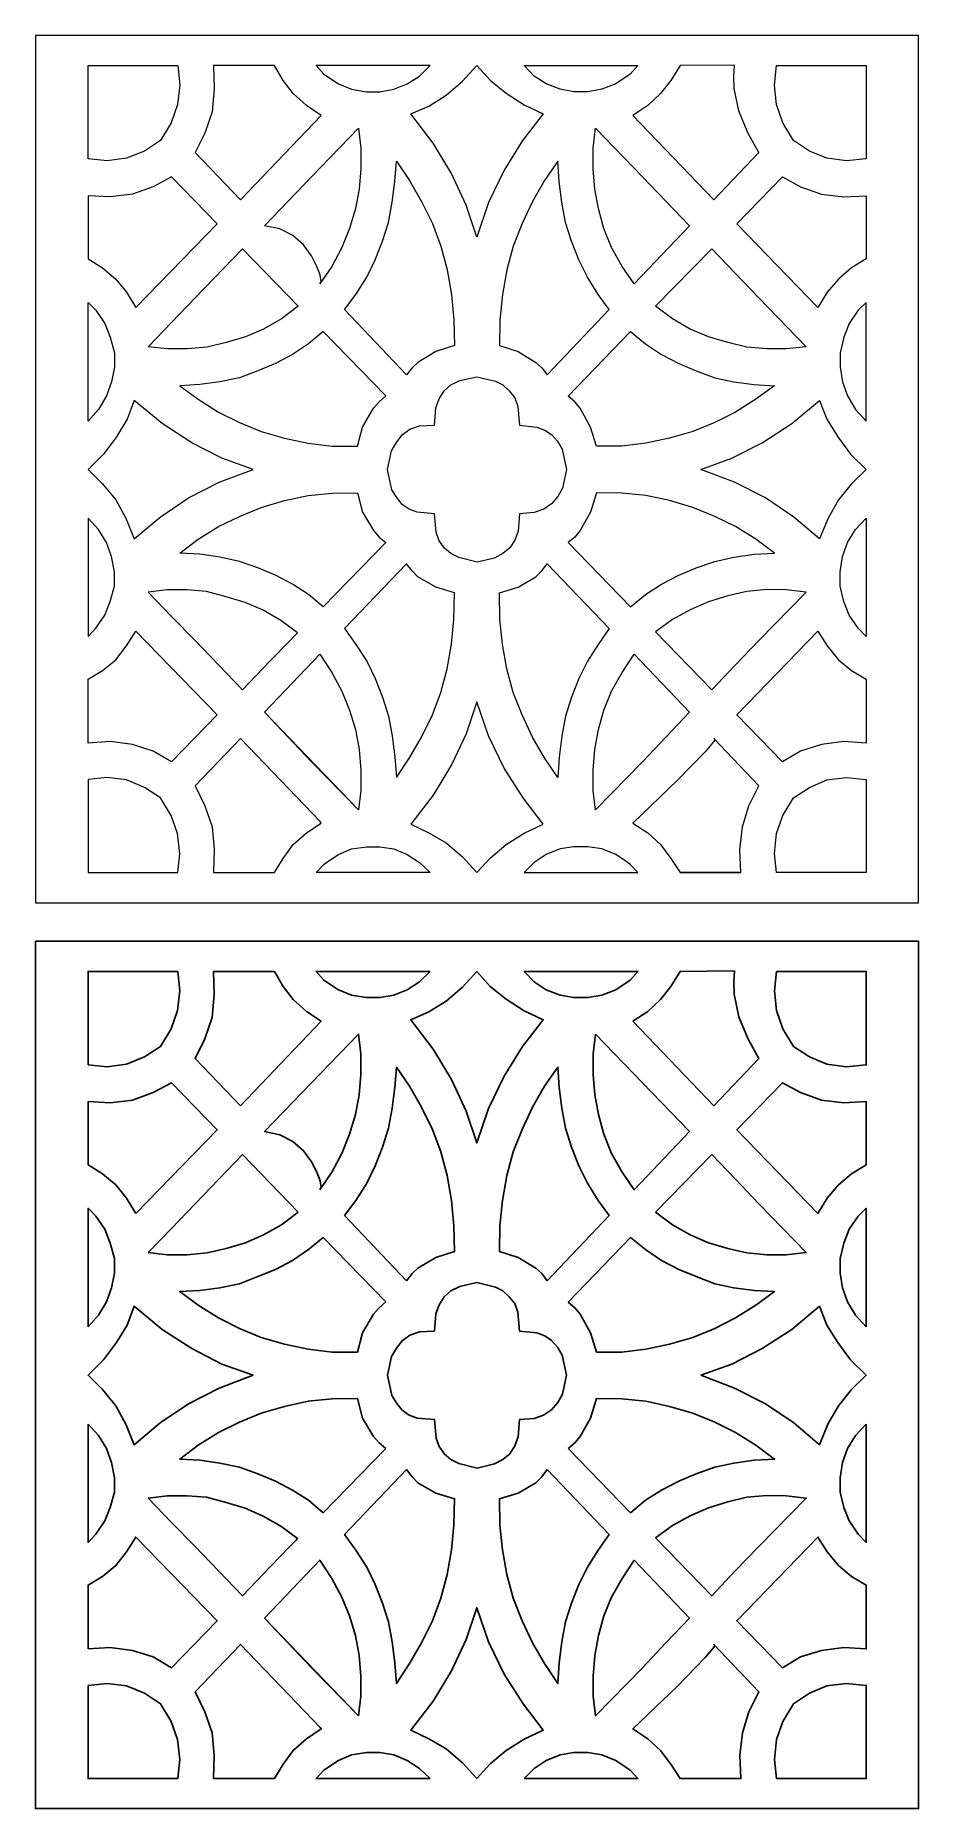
# Model space of a CAD drawing. Header units: centimetres. Extents: x -9 to 4.8, y -13.6 to 14.2.
import ezdxf

# ---------------------------------------------------------------- set-up
doc = ezdxf.new("R2010")
doc.units = ezdxf.units.CM
doc.header["$MEASUREMENT"] = 0

msp = doc.modelspace()

# ---------------------------------------------------------------- linework, layer by layer
at = {"lineweight": 9}
for points, knots in [([(-9.023, 14.24345), (-9.023, 14.24345), (4.83632, 14.24345), (4.83632, 14.24345), (4.83632, 14.24345), (4.83632, 14.24345), (4.83632, 0.62583), (4.83632, 0.62583), (4.83632, 0.62583), (4.83632, 0.62583), (-9.023, 0.62583), (-9.023, 0.62583), (-9.023, 0.62583), (-9.023, 0.62583), (-9.023, 14.24345), (-9.023, 14.24345)], [0, 0, 0, 0, 0.2, 0.2, 0.2, 0.2, 0.4, 0.4, 0.4, 0.4, 0.6, 0.6, 0.6, 0.6, 1, 1, 1, 1]), ([(-8.1977, 12.30398), (-8.1977, 12.30398), (-7.89704, 12.2745), (-7.89704, 12.2745), (-7.89704, 12.2745), (-7.89704, 12.2745), (-7.5964, 12.31577), (-7.5964, 12.31577), (-7.5964, 12.31577), (-7.5964, 12.31577), (-7.31343, 12.42777), (-7.31343, 12.42777), (-7.31343, 12.42777), (-7.31343, 12.42777), (-7.05994, 12.59284), (-7.05994, 12.59284), (-7.05994, 12.59284), (-7.05994, 12.59284), (-6.89488, 12.8699), (-6.89488, 12.8699), (-6.89488, 12.8699), (-6.89488, 12.8699), (-6.79467, 13.15876), (-6.79467, 13.15876), (-6.79467, 13.15876), (-6.79467, 13.15876), (-6.75929, 13.4653), (-6.75929, 13.4653), (-6.75929, 13.4653), (-6.75929, 13.4653), (-6.78877, 13.77185), (-6.78877, 13.77185), (-6.78877, 13.77185), (-6.78877, 13.77185), (-8.1977, 13.77185), (-8.1977, 13.77185), (-8.1977, 13.77185), (-8.1977, 13.77185), (-8.1977, 12.30398), (-8.1977, 12.30398)], [0, 0, 0, 0, 0.09090909, 0.09090909, 0.09090909, 0.09090909, 0.18181818, 0.18181818, 0.18181818, 0.18181818, 0.27272727, 0.27272727, 0.27272727, 0.27272727, 0.36363636, 0.36363636, 0.36363636, 0.36363636, 0.45454545, 0.45454545, 0.45454545, 0.45454545, 0.54545455, 0.54545455, 0.54545455, 0.54545455, 0.63636364, 0.63636364, 0.63636364, 0.63636364, 0.72727273, 0.72727273, 0.72727273, 0.72727273, 0.81818182, 0.81818182, 0.81818182, 0.81818182, 1, 1, 1, 1]), ([(-5.80429, 11.66141), (-5.80429, 11.66141), (-6.5176, 12.40419), (-6.5176, 12.40419), (-6.5176, 12.40419), (-6.5176, 12.40419), (-6.36432, 12.71073), (-6.36432, 12.71073), (-6.36432, 12.71073), (-6.36432, 12.71073), (-6.25232, 13.04675), (-6.25232, 13.04675), (-6.25232, 13.04675), (-6.25232, 13.04675), (-6.21694, 13.40635), (-6.21694, 13.40635), (-6.21694, 13.40635), (-6.21694, 13.40635), (-6.22874, 13.77185), (-6.22874, 13.77185), (-6.22874, 13.77185), (-6.22874, 13.77185), (-5.27373, 13.77185), (-5.27373, 13.77185), (-5.27373, 13.77185), (-5.27373, 13.77185), (-5.13815, 13.53605), (-5.13815, 13.53605), (-5.13815, 13.53605), (-5.13815, 13.53605), (-4.97898, 13.32971), (-4.97898, 13.32971), (-4.97898, 13.32971), (-4.97898, 13.32971), (-4.76676, 13.14107), (-4.76676, 13.14107), (-4.76676, 13.14107), (-4.76676, 13.14107), (-4.53685, 12.9878), (-4.53685, 12.9878), (-4.53685, 12.9878), (-4.53685, 12.9878), (-5.80429, 11.66141), (-5.80429, 11.66141)], [0, 0, 0, 0, 0.08333333, 0.08333333, 0.08333333, 0.08333333, 0.16666667, 0.16666667, 0.16666667, 0.16666667, 0.25, 0.25, 0.25, 0.25, 0.33333333, 0.33333333, 0.33333333, 0.33333333, 0.41666667, 0.41666667, 0.41666667, 0.41666667, 0.5, 0.5, 0.5, 0.5, 0.58333333, 0.58333333, 0.58333333, 0.58333333, 0.66666667, 0.66666667, 0.66666667, 0.66666667, 0.75, 0.75, 0.75, 0.75, 0.83333333, 0.83333333, 0.83333333, 0.83333333, 1, 1, 1, 1]), ([(-2.82728, 13.77185), (-2.82728, 13.77185), (-2.99824, 13.60678), (-2.99824, 13.60678), (-2.99824, 13.60678), (-2.99824, 13.60678), (-3.18688, 13.48299), (-3.18688, 13.48299), (-3.18688, 13.48299), (-3.18688, 13.48299), (-3.3991, 13.40046), (-3.3991, 13.40046), (-3.3991, 13.40046), (-3.3991, 13.40046), (-3.61722, 13.35919), (-3.61722, 13.35919), (-3.61722, 13.35919), (-3.61722, 13.35919), (-3.82944, 13.35919), (-3.82944, 13.35919), (-3.82944, 13.35919), (-3.82944, 13.35919), (-4.06524, 13.40046), (-4.06524, 13.40046), (-4.06524, 13.40046), (-4.06524, 13.40046), (-4.26568, 13.48299), (-4.26568, 13.48299), (-4.26568, 13.48299), (-4.26568, 13.48299), (-4.46611, 13.61269), (-4.46611, 13.61269), (-4.46611, 13.61269), (-4.46611, 13.61269), (-4.49559, 13.63626), (-4.49559, 13.63626), (-4.49559, 13.63626), (-4.49559, 13.63626), (-4.61938, 13.77185), (-4.61938, 13.77185), (-4.61938, 13.77185), (-4.61938, 13.77185), (-2.82728, 13.77185), (-2.82728, 13.77185)], [0, 0, 0, 0, 0.08333333, 0.08333333, 0.08333333, 0.08333333, 0.16666667, 0.16666667, 0.16666667, 0.16666667, 0.25, 0.25, 0.25, 0.25, 0.33333333, 0.33333333, 0.33333333, 0.33333333, 0.41666667, 0.41666667, 0.41666667, 0.41666667, 0.5, 0.5, 0.5, 0.5, 0.58333333, 0.58333333, 0.58333333, 0.58333333, 0.66666667, 0.66666667, 0.66666667, 0.66666667, 0.75, 0.75, 0.75, 0.75, 0.83333333, 0.83333333, 0.83333333, 0.83333333, 1, 1, 1, 1]), ([(-2.09629, 13.77185), (-2.09629, 13.77185), (-2.3203, 13.52426), (-2.3203, 13.52426), (-2.3203, 13.52426), (-2.3203, 13.52426), (-2.57969, 13.30614), (-2.57969, 13.30614), (-2.57969, 13.30614), (-2.57969, 13.30614), (-2.85086, 13.13518), (-2.85086, 13.13518), (-2.85086, 13.13518), (-2.85086, 13.13518), (-3.13382, 13.01139), (-3.13382, 13.01139), (-3.13382, 13.01139), (-3.13382, 13.01139), (-2.78012, 12.55157), (-2.78012, 12.55157), (-2.78012, 12.55157), (-2.78012, 12.55157), (-2.49126, 12.07407), (-2.49126, 12.07407), (-2.49126, 12.07407), (-2.49126, 12.07407), (-2.26135, 11.57888), (-2.26135, 11.57888), (-2.26135, 11.57888), (-2.26135, 11.57888), (-2.09629, 11.07779), (-2.09629, 11.07779), (-2.09629, 11.07779), (-2.09629, 11.07779), (-1.91354, 11.62015), (-1.91354, 11.62015), (-1.91354, 11.62015), (-1.91354, 11.62015), (-1.66595, 12.12712), (-1.66595, 12.12712), (-1.66595, 12.12712), (-1.66595, 12.12712), (-1.37709, 12.59284), (-1.37709, 12.59284), (-1.37709, 12.59284), (-1.37709, 12.59284), (-1.05286, 13.01139), (-1.05286, 13.01139), (-1.05286, 13.01139), (-1.05286, 13.01139), (-1.35351, 13.15287), (-1.35351, 13.15287), (-1.35351, 13.15287), (-1.35351, 13.15287), (-1.63648, 13.33562), (-1.63648, 13.33562), (-1.63648, 13.33562), (-1.63648, 13.33562), (-1.88407, 13.53605), (-1.88407, 13.53605), (-1.88407, 13.53605), (-1.88407, 13.53605), (-2.09629, 13.77185), (-2.09629, 13.77185)], [0, 0, 0, 0, 0.05882353, 0.05882353, 0.05882353, 0.05882353, 0.11764706, 0.11764706, 0.11764706, 0.11764706, 0.17647059, 0.17647059, 0.17647059, 0.17647059, 0.23529412, 0.23529412, 0.23529412, 0.23529412, 0.29411765, 0.29411765, 0.29411765, 0.29411765, 0.35294118, 0.35294118, 0.35294118, 0.35294118, 0.41176471, 0.41176471, 0.41176471, 0.41176471, 0.47058824, 0.47058824, 0.47058824, 0.47058824, 0.52941176, 0.52941176, 0.52941176, 0.52941176, 0.58823529, 0.58823529, 0.58823529, 0.58823529, 0.64705882, 0.64705882, 0.64705882, 0.64705882, 0.70588235, 0.70588235, 0.70588235, 0.70588235, 0.76470588, 0.76470588, 0.76470588, 0.76470588, 0.82352941, 0.82352941, 0.82352941, 0.82352941, 0.88235294, 0.88235294, 0.88235294, 0.88235294, 1, 1, 1, 1]), ([(-1.35351, 13.77185), (-1.35351, 13.77185), (-1.19434, 13.60678), (-1.19434, 13.60678), (-1.19434, 13.60678), (-1.19434, 13.60678), (-1.0057, 13.48299), (-1.0057, 13.48299), (-1.0057, 13.48299), (-1.0057, 13.48299), (-0.78758, 13.40046), (-0.78758, 13.40046), (-0.78758, 13.40046), (-0.78758, 13.40046), (-0.57536, 13.35919), (-0.57536, 13.35919), (-0.57536, 13.35919), (-0.57536, 13.35919), (-0.35135, 13.35919), (-0.35135, 13.35919), (-0.35135, 13.35919), (-0.35135, 13.35919), (-0.13324, 13.40046), (-0.13324, 13.40046), (-0.13324, 13.40046), (-0.13324, 13.40046), (0.08488, 13.48299), (0.08488, 13.48299), (0.08488, 13.48299), (0.08488, 13.48299), (0.27942, 13.61269), (0.27942, 13.61269), (0.27942, 13.61269), (0.27942, 13.61269), (0.3089, 13.63626), (0.3089, 13.63626), (0.3089, 13.63626), (0.3089, 13.63626), (0.4327, 13.77185), (0.4327, 13.77185), (0.4327, 13.77185), (0.4327, 13.77185), (-1.35351, 13.77185), (-1.35351, 13.77185)], [0, 0, 0, 0, 0.08333333, 0.08333333, 0.08333333, 0.08333333, 0.16666667, 0.16666667, 0.16666667, 0.16666667, 0.25, 0.25, 0.25, 0.25, 0.33333333, 0.33333333, 0.33333333, 0.33333333, 0.41666667, 0.41666667, 0.41666667, 0.41666667, 0.5, 0.5, 0.5, 0.5, 0.58333333, 0.58333333, 0.58333333, 0.58333333, 0.66666667, 0.66666667, 0.66666667, 0.66666667, 0.75, 0.75, 0.75, 0.75, 0.83333333, 0.83333333, 0.83333333, 0.83333333, 1, 1, 1, 1]), ([(0.35017, 12.9878), (0.35017, 12.9878), (0.58597, 13.14107), (0.58597, 13.14107), (0.58597, 13.14107), (0.58597, 13.14107), (0.7864, 13.32971), (0.7864, 13.32971), (0.7864, 13.32971), (0.7864, 13.32971), (0.95147, 13.53605), (0.95147, 13.53605), (0.95147, 13.53605), (0.95147, 13.53605), (1.09295, 13.77185), (1.09295, 13.77185), (1.09295, 13.77185), (1.09295, 13.77185), (1.94773, 13.77774), (1.94773, 13.77774), (1.94773, 13.77774), (1.94773, 13.77774), (1.93594, 13.60089), (1.93594, 13.60089), (1.93594, 13.60089), (1.93594, 13.60089), (1.94184, 13.41225), (1.94184, 13.41225), (1.94184, 13.41225), (1.94184, 13.41225), (2.01847, 13.05855), (2.01847, 13.05855), (2.01847, 13.05855), (2.01847, 13.05855), (2.15995, 12.71663), (2.15995, 12.71663), (2.15995, 12.71663), (2.15995, 12.71663), (2.33091, 12.40419), (2.33091, 12.40419), (2.33091, 12.40419), (2.33091, 12.40419), (1.6235, 11.66141), (1.6235, 11.66141), (1.6235, 11.66141), (1.6235, 11.66141), (0.35017, 12.9878), (0.35017, 12.9878)], [0, 0, 0, 0, 0.07692308, 0.07692308, 0.07692308, 0.07692308, 0.15384615, 0.15384615, 0.15384615, 0.15384615, 0.23076923, 0.23076923, 0.23076923, 0.23076923, 0.30769231, 0.30769231, 0.30769231, 0.30769231, 0.38461538, 0.38461538, 0.38461538, 0.38461538, 0.46153846, 0.46153846, 0.46153846, 0.46153846, 0.53846154, 0.53846154, 0.53846154, 0.53846154, 0.61538462, 0.61538462, 0.61538462, 0.61538462, 0.69230769, 0.69230769, 0.69230769, 0.69230769, 0.76923077, 0.76923077, 0.76923077, 0.76923077, 0.84615385, 0.84615385, 0.84615385, 0.84615385, 1, 1, 1, 1]), ([(2.60798, 13.77185), (2.60798, 13.77185), (2.57851, 13.4653), (2.57851, 13.4653), (2.57851, 13.4653), (2.57851, 13.4653), (2.60798, 13.15876), (2.60798, 13.15876), (2.60798, 13.15876), (2.60798, 13.15876), (2.70819, 12.8699), (2.70819, 12.8699), (2.70819, 12.8699), (2.70819, 12.8699), (2.87326, 12.59284), (2.87326, 12.59284), (2.87326, 12.59284), (2.87326, 12.59284), (3.12674, 12.42777), (3.12674, 12.42777), (3.12674, 12.42777), (3.12674, 12.42777), (3.39792, 12.31577), (3.39792, 12.31577), (3.39792, 12.31577), (3.39792, 12.31577), (3.70446, 12.2745), (3.70446, 12.2745), (3.70446, 12.2745), (3.70446, 12.2745), (4.0169, 12.30398), (4.0169, 12.30398), (4.0169, 12.30398), (4.0169, 12.30398), (4.0169, 13.77185), (4.0169, 13.77185), (4.0169, 13.77185), (4.0169, 13.77185), (2.60798, 13.77185), (2.60798, 13.77185)], [0, 0, 0, 0, 0.09090909, 0.09090909, 0.09090909, 0.09090909, 0.18181818, 0.18181818, 0.18181818, 0.18181818, 0.27272727, 0.27272727, 0.27272727, 0.27272727, 0.36363636, 0.36363636, 0.36363636, 0.36363636, 0.45454545, 0.45454545, 0.45454545, 0.45454545, 0.54545455, 0.54545455, 0.54545455, 0.54545455, 0.63636364, 0.63636364, 0.63636364, 0.63636364, 0.72727273, 0.72727273, 0.72727273, 0.72727273, 0.81818182, 0.81818182, 0.81818182, 0.81818182, 1, 1, 1, 1]), ([(-4.56043, 10.34092), (-4.56043, 10.34092), (-4.37179, 10.61799), (-4.37179, 10.61799), (-4.37179, 10.61799), (-4.37179, 10.61799), (-4.21263, 10.91274), (-4.21263, 10.91274), (-4.21263, 10.91274), (-4.21263, 10.91274), (-4.09472, 11.21338), (-4.09472, 11.21338), (-4.09472, 11.21338), (-4.09472, 11.21338), (-4.0004, 11.52582), (-4.0004, 11.52582), (-4.0004, 11.52582), (-4.0004, 11.52582), (-3.94145, 11.83236), (-3.94145, 11.83236), (-3.94145, 11.83236), (-3.94145, 11.83236), (-3.91787, 12.1507), (-3.91787, 12.1507), (-3.91787, 12.1507), (-3.91787, 12.1507), (-3.91787, 12.47493), (-3.91787, 12.47493), (-3.91787, 12.47493), (-3.91787, 12.47493), (-3.95324, 12.78737), (-3.95324, 12.78737), (-3.95324, 12.78737), (-3.95324, 12.78737), (-4.69013, 12.02102), (-4.69013, 12.02102), (-4.69013, 12.02102), (-4.69013, 12.02102), (-5.427, 11.25465), (-5.427, 11.25465), (-5.427, 11.25465), (-5.427, 11.25465), (-5.18531, 11.20749), (-5.18531, 11.20749), (-5.18531, 11.20749), (-5.18531, 11.20749), (-4.98488, 11.10138), (-4.98488, 11.10138), (-4.98488, 11.10138), (-4.98488, 11.10138), (-4.81392, 10.954), (-4.81392, 10.954), (-4.81392, 10.954), (-4.81392, 10.954), (-4.69013, 10.78304), (-4.69013, 10.78304), (-4.69013, 10.78304), (-4.69013, 10.78304), (-4.60759, 10.61799), (-4.60759, 10.61799), (-4.60759, 10.61799), (-4.60759, 10.61799), (-4.55454, 10.4824), (-4.55454, 10.4824), (-4.55454, 10.4824), (-4.55454, 10.4824), (-4.53685, 10.37628), (-4.53685, 10.37628), (-4.53685, 10.37628), (-4.53685, 10.37628), (-4.56043, 10.34092), (-4.56043, 10.34092)], [0, 0, 0, 0, 0.05263158, 0.05263158, 0.05263158, 0.05263158, 0.10526316, 0.10526316, 0.10526316, 0.10526316, 0.15789474, 0.15789474, 0.15789474, 0.15789474, 0.21052632, 0.21052632, 0.21052632, 0.21052632, 0.26315789, 0.26315789, 0.26315789, 0.26315789, 0.31578947, 0.31578947, 0.31578947, 0.31578947, 0.36842105, 0.36842105, 0.36842105, 0.36842105, 0.42105263, 0.42105263, 0.42105263, 0.42105263, 0.47368421, 0.47368421, 0.47368421, 0.47368421, 0.52631579, 0.52631579, 0.52631579, 0.52631579, 0.57894737, 0.57894737, 0.57894737, 0.57894737, 0.63157895, 0.63157895, 0.63157895, 0.63157895, 0.68421053, 0.68421053, 0.68421053, 0.68421053, 0.73684211, 0.73684211, 0.73684211, 0.73684211, 0.78947368, 0.78947368, 0.78947368, 0.78947368, 0.84210526, 0.84210526, 0.84210526, 0.84210526, 0.89473684, 0.89473684, 0.89473684, 0.89473684, 1, 1, 1, 1]), ([(-0.23344, 12.78737), (-0.23344, 12.78737), (-0.26881, 12.47493), (-0.26881, 12.47493), (-0.26881, 12.47493), (-0.26881, 12.47493), (-0.26881, 12.1507), (-0.26881, 12.1507), (-0.26881, 12.1507), (-0.26881, 12.1507), (-0.24524, 11.83236), (-0.24524, 11.83236), (-0.24524, 11.83236), (-0.24524, 11.83236), (-0.18629, 11.52582), (-0.18629, 11.52582), (-0.18629, 11.52582), (-0.18629, 11.52582), (-0.10376, 11.21338), (-0.10376, 11.21338), (-0.10376, 11.21338), (-0.10376, 11.21338), (0.02004, 10.91274), (0.02004, 10.91274), (0.02004, 10.91274), (0.02004, 10.91274), (0.1851, 10.61799), (0.1851, 10.61799), (0.1851, 10.61799), (0.1851, 10.61799), (0.37375, 10.34092), (0.37375, 10.34092), (0.37375, 10.34092), (0.37375, 10.34092), (1.24032, 11.25465), (1.24032, 11.25465), (1.24032, 11.25465), (1.24032, 11.25465), (0.50344, 12.02102), (0.50344, 12.02102), (0.50344, 12.02102), (0.50344, 12.02102), (-0.23344, 12.78737), (-0.23344, 12.78737)], [0, 0, 0, 0, 0.08333333, 0.08333333, 0.08333333, 0.08333333, 0.16666667, 0.16666667, 0.16666667, 0.16666667, 0.25, 0.25, 0.25, 0.25, 0.33333333, 0.33333333, 0.33333333, 0.33333333, 0.41666667, 0.41666667, 0.41666667, 0.41666667, 0.5, 0.5, 0.5, 0.5, 0.58333333, 0.58333333, 0.58333333, 0.58333333, 0.66666667, 0.66666667, 0.66666667, 0.66666667, 0.75, 0.75, 0.75, 0.75, 0.83333333, 0.83333333, 0.83333333, 0.83333333, 1, 1, 1, 1]), ([(-3.19867, 8.9143), (-3.19867, 8.9143), (-3.11024, 9.02632), (-3.11024, 9.02632), (-3.11024, 9.02632), (-3.11024, 9.02632), (-3.02182, 9.10884), (-3.02182, 9.10884), (-3.02182, 9.10884), (-3.02182, 9.10884), (-2.73885, 9.2798), (-2.73885, 9.2798), (-2.73885, 9.2798), (-2.73885, 9.2798), (-2.4441, 9.37412), (-2.4441, 9.37412), (-2.4441, 9.37412), (-2.4441, 9.37412), (-2.45589, 9.77499), (-2.45589, 9.77499), (-2.45589, 9.77499), (-2.45589, 9.77499), (-2.49126, 10.17585), (-2.49126, 10.17585), (-2.49126, 10.17585), (-2.49126, 10.17585), (-2.562, 10.56492), (-2.562, 10.56492), (-2.562, 10.56492), (-2.562, 10.56492), (-2.66221, 10.93631), (-2.66221, 10.93631), (-2.66221, 10.93631), (-2.66221, 10.93631), (-2.79191, 11.29002), (-2.79191, 11.29002), (-2.79191, 11.29002), (-2.79191, 11.29002), (-2.96287, 11.63783), (-2.96287, 11.63783), (-2.96287, 11.63783), (-2.96287, 11.63783), (-3.15151, 11.96795), (-3.15151, 11.96795), (-3.15151, 11.96795), (-3.15151, 11.96795), (-3.35783, 12.26861), (-3.35783, 12.26861), (-3.35783, 12.26861), (-3.35783, 12.26861), (-3.38142, 11.95027), (-3.38142, 11.95027), (-3.38142, 11.95027), (-3.38142, 11.95027), (-3.42269, 11.62604), (-3.42269, 11.62604), (-3.42269, 11.62604), (-3.42269, 11.62604), (-3.48163, 11.3077), (-3.48163, 11.3077), (-3.48163, 11.3077), (-3.48163, 11.3077), (-3.57595, 11.01295), (-3.57595, 11.01295), (-3.57595, 11.01295), (-3.57595, 11.01295), (-3.69385, 10.7182), (-3.69385, 10.7182), (-3.69385, 10.7182), (-3.69385, 10.7182), (-3.82354, 10.44703), (-3.82354, 10.44703), (-3.82354, 10.44703), (-3.82354, 10.44703), (-3.99451, 10.17585), (-3.99451, 10.17585), (-3.99451, 10.17585), (-3.99451, 10.17585), (-4.17136, 9.94005), (-4.17136, 9.94005), (-4.17136, 9.94005), (-4.17136, 9.94005), (-3.19867, 8.9143), (-3.19867, 8.9143)], [0, 0, 0, 0, 0.04545455, 0.04545455, 0.04545455, 0.04545455, 0.09090909, 0.09090909, 0.09090909, 0.09090909, 0.13636364, 0.13636364, 0.13636364, 0.13636364, 0.18181818, 0.18181818, 0.18181818, 0.18181818, 0.22727273, 0.22727273, 0.22727273, 0.22727273, 0.27272727, 0.27272727, 0.27272727, 0.27272727, 0.31818182, 0.31818182, 0.31818182, 0.31818182, 0.36363636, 0.36363636, 0.36363636, 0.36363636, 0.40909091, 0.40909091, 0.40909091, 0.40909091, 0.45454545, 0.45454545, 0.45454545, 0.45454545, 0.5, 0.5, 0.5, 0.5, 0.54545455, 0.54545455, 0.54545455, 0.54545455, 0.59090909, 0.59090909, 0.59090909, 0.59090909, 0.63636364, 0.63636364, 0.63636364, 0.63636364, 0.68181818, 0.68181818, 0.68181818, 0.68181818, 0.72727273, 0.72727273, 0.72727273, 0.72727273, 0.77272727, 0.77272727, 0.77272727, 0.77272727, 0.81818182, 0.81818182, 0.81818182, 0.81818182, 0.86363636, 0.86363636, 0.86363636, 0.86363636, 0.90909091, 0.90909091, 0.90909091, 0.90909091, 1, 1, 1, 1]), ([(-0.99391, 8.9143), (-0.99391, 8.9143), (-1.07645, 9.02632), (-1.07645, 9.02632), (-1.07645, 9.02632), (-1.07645, 9.02632), (-1.17076, 9.10884), (-1.17076, 9.10884), (-1.17076, 9.10884), (-1.17076, 9.10884), (-1.44784, 9.2798), (-1.44784, 9.2798), (-1.44784, 9.2798), (-1.44784, 9.2798), (-1.74259, 9.37412), (-1.74259, 9.37412), (-1.74259, 9.37412), (-1.74259, 9.37412), (-1.73669, 9.77499), (-1.73669, 9.77499), (-1.73669, 9.77499), (-1.73669, 9.77499), (-1.69543, 10.17585), (-1.69543, 10.17585), (-1.69543, 10.17585), (-1.69543, 10.17585), (-1.62468, 10.56492), (-1.62468, 10.56492), (-1.62468, 10.56492), (-1.62468, 10.56492), (-1.52447, 10.93631), (-1.52447, 10.93631), (-1.52447, 10.93631), (-1.52447, 10.93631), (-1.38299, 11.29002), (-1.38299, 11.29002), (-1.38299, 11.29002), (-1.38299, 11.29002), (-1.22382, 11.63783), (-1.22382, 11.63783), (-1.22382, 11.63783), (-1.22382, 11.63783), (-1.03518, 11.96795), (-1.03518, 11.96795), (-1.03518, 11.96795), (-1.03518, 11.96795), (-0.82295, 12.26861), (-0.82295, 12.26861), (-0.82295, 12.26861), (-0.82295, 12.26861), (-0.80527, 11.95027), (-0.80527, 11.95027), (-0.80527, 11.95027), (-0.80527, 11.95027), (-0.764, 11.62604), (-0.764, 11.62604), (-0.764, 11.62604), (-0.764, 11.62604), (-0.70506, 11.3077), (-0.70506, 11.3077), (-0.70506, 11.3077), (-0.70506, 11.3077), (-0.61074, 11.01295), (-0.61074, 11.01295), (-0.61074, 11.01295), (-0.61074, 11.01295), (-0.49283, 10.7182), (-0.49283, 10.7182), (-0.49283, 10.7182), (-0.49283, 10.7182), (-0.35724, 10.44703), (-0.35724, 10.44703), (-0.35724, 10.44703), (-0.35724, 10.44703), (-0.19218, 10.17585), (-0.19218, 10.17585), (-0.19218, 10.17585), (-0.19218, 10.17585), (-0.02122, 9.94005), (-0.02122, 9.94005), (-0.02122, 9.94005), (-0.02122, 9.94005), (-0.99391, 8.9143), (-0.99391, 8.9143)], [0, 0, 0, 0, 0.04545455, 0.04545455, 0.04545455, 0.04545455, 0.09090909, 0.09090909, 0.09090909, 0.09090909, 0.13636364, 0.13636364, 0.13636364, 0.13636364, 0.18181818, 0.18181818, 0.18181818, 0.18181818, 0.22727273, 0.22727273, 0.22727273, 0.22727273, 0.27272727, 0.27272727, 0.27272727, 0.27272727, 0.31818182, 0.31818182, 0.31818182, 0.31818182, 0.36363636, 0.36363636, 0.36363636, 0.36363636, 0.40909091, 0.40909091, 0.40909091, 0.40909091, 0.45454545, 0.45454545, 0.45454545, 0.45454545, 0.5, 0.5, 0.5, 0.5, 0.54545455, 0.54545455, 0.54545455, 0.54545455, 0.59090909, 0.59090909, 0.59090909, 0.59090909, 0.63636364, 0.63636364, 0.63636364, 0.63636364, 0.68181818, 0.68181818, 0.68181818, 0.68181818, 0.72727273, 0.72727273, 0.72727273, 0.72727273, 0.77272727, 0.77272727, 0.77272727, 0.77272727, 0.81818182, 0.81818182, 0.81818182, 0.81818182, 0.86363636, 0.86363636, 0.86363636, 0.86363636, 0.90909091, 0.90909091, 0.90909091, 0.90909091, 1, 1, 1, 1]), ([(-7.44902, 9.96953), (-7.44902, 9.96953), (-7.5964, 10.21122), (-7.5964, 10.21122), (-7.5964, 10.21122), (-7.5964, 10.21122), (-7.76145, 10.41755), (-7.76145, 10.41755), (-7.76145, 10.41755), (-7.76145, 10.41755), (-7.97368, 10.5944), (-7.97368, 10.5944), (-7.97368, 10.5944), (-7.97368, 10.5944), (-8.1977, 10.73588), (-8.1977, 10.73588), (-8.1977, 10.73588), (-8.1977, 10.73588), (-8.1977, 11.72625), (-8.1977, 11.72625), (-8.1977, 11.72625), (-8.1977, 11.72625), (-7.84988, 11.70857), (-7.84988, 11.70857), (-7.84988, 11.70857), (-7.84988, 11.70857), (-7.50208, 11.74984), (-7.50208, 11.74984), (-7.50208, 11.74984), (-7.50208, 11.74984), (-7.17785, 11.86774), (-7.17785, 11.86774), (-7.17785, 11.86774), (-7.17785, 11.86774), (-6.88898, 12.02102), (-6.88898, 12.02102), (-6.88898, 12.02102), (-6.88898, 12.02102), (-6.16978, 11.28415), (-6.16978, 11.28415), (-6.16978, 11.28415), (-6.16978, 11.28415), (-7.44902, 9.96953), (-7.44902, 9.96953)], [0, 0, 0, 0, 0.08333333, 0.08333333, 0.08333333, 0.08333333, 0.16666667, 0.16666667, 0.16666667, 0.16666667, 0.25, 0.25, 0.25, 0.25, 0.33333333, 0.33333333, 0.33333333, 0.33333333, 0.41666667, 0.41666667, 0.41666667, 0.41666667, 0.5, 0.5, 0.5, 0.5, 0.58333333, 0.58333333, 0.58333333, 0.58333333, 0.66666667, 0.66666667, 0.66666667, 0.66666667, 0.75, 0.75, 0.75, 0.75, 0.83333333, 0.83333333, 0.83333333, 0.83333333, 1, 1, 1, 1]), ([(3.25644, 9.96953), (3.25644, 9.96953), (3.40381, 10.21122), (3.40381, 10.21122), (3.40381, 10.21122), (3.40381, 10.21122), (3.58067, 10.41755), (3.58067, 10.41755), (3.58067, 10.41755), (3.58067, 10.41755), (3.78699, 10.5944), (3.78699, 10.5944), (3.78699, 10.5944), (3.78699, 10.5944), (4.0169, 10.73588), (4.0169, 10.73588), (4.0169, 10.73588), (4.0169, 10.73588), (4.0169, 11.72625), (4.0169, 11.72625), (4.0169, 11.72625), (4.0169, 11.72625), (3.6632, 11.70857), (3.6632, 11.70857), (3.6632, 11.70857), (3.6632, 11.70857), (3.3154, 11.74984), (3.3154, 11.74984), (3.3154, 11.74984), (3.3154, 11.74984), (2.98526, 11.86774), (2.98526, 11.86774), (2.98526, 11.86774), (2.98526, 11.86774), (2.7023, 12.02102), (2.7023, 12.02102), (2.7023, 12.02102), (2.7023, 12.02102), (1.9831, 11.28415), (1.9831, 11.28415), (1.9831, 11.28415), (1.9831, 11.28415), (3.25644, 9.96953), (3.25644, 9.96953)], [0, 0, 0, 0, 0.08333333, 0.08333333, 0.08333333, 0.08333333, 0.16666667, 0.16666667, 0.16666667, 0.16666667, 0.25, 0.25, 0.25, 0.25, 0.33333333, 0.33333333, 0.33333333, 0.33333333, 0.41666667, 0.41666667, 0.41666667, 0.41666667, 0.5, 0.5, 0.5, 0.5, 0.58333333, 0.58333333, 0.58333333, 0.58333333, 0.66666667, 0.66666667, 0.66666667, 0.66666667, 0.75, 0.75, 0.75, 0.75, 0.83333333, 0.83333333, 0.83333333, 0.83333333, 1, 1, 1, 1]), ([(-7.25448, 9.35644), (-7.25448, 9.35644), (-6.95383, 9.32107), (-6.95383, 9.32107), (-6.95383, 9.32107), (-6.95383, 9.32107), (-6.64139, 9.32107), (-6.64139, 9.32107), (-6.64139, 9.32107), (-6.64139, 9.32107), (-6.32896, 9.35054), (-6.32896, 9.35054), (-6.32896, 9.35054), (-6.32896, 9.35054), (-6.0283, 9.42128), (-6.0283, 9.42128), (-6.0283, 9.42128), (-6.0283, 9.42128), (-5.72766, 9.50971), (-5.72766, 9.50971), (-5.72766, 9.50971), (-5.72766, 9.50971), (-5.44469, 9.6335), (-5.44469, 9.6335), (-5.44469, 9.6335), (-5.44469, 9.6335), (-5.16173, 9.79267), (-5.16173, 9.79267), (-5.16173, 9.79267), (-5.16173, 9.79267), (-4.90234, 9.9931), (-4.90234, 9.9931), (-4.90234, 9.9931), (-4.90234, 9.9931), (-5.77482, 10.89505), (-5.77482, 10.89505), (-5.77482, 10.89505), (-5.77482, 10.89505), (-6.5176, 10.1228), (-6.5176, 10.1228), (-6.5176, 10.1228), (-6.5176, 10.1228), (-6.88898, 9.73372), (-6.88898, 9.73372), (-6.88898, 9.73372), (-6.88898, 9.73372), (-7.25448, 9.35644), (-7.25448, 9.35644)], [0, 0, 0, 0, 0.07692308, 0.07692308, 0.07692308, 0.07692308, 0.15384615, 0.15384615, 0.15384615, 0.15384615, 0.23076923, 0.23076923, 0.23076923, 0.23076923, 0.30769231, 0.30769231, 0.30769231, 0.30769231, 0.38461538, 0.38461538, 0.38461538, 0.38461538, 0.46153846, 0.46153846, 0.46153846, 0.46153846, 0.53846154, 0.53846154, 0.53846154, 0.53846154, 0.61538462, 0.61538462, 0.61538462, 0.61538462, 0.69230769, 0.69230769, 0.69230769, 0.69230769, 0.76923077, 0.76923077, 0.76923077, 0.76923077, 0.84615385, 0.84615385, 0.84615385, 0.84615385, 1, 1, 1, 1]), ([(0.70977, 9.9931), (0.70977, 9.9931), (0.97504, 9.79267), (0.97504, 9.79267), (0.97504, 9.79267), (0.97504, 9.79267), (1.25211, 9.6335), (1.25211, 9.6335), (1.25211, 9.6335), (1.25211, 9.6335), (1.54098, 9.50971), (1.54098, 9.50971), (1.54098, 9.50971), (1.54098, 9.50971), (1.84162, 9.42128), (1.84162, 9.42128), (1.84162, 9.42128), (1.84162, 9.42128), (2.14227, 9.35054), (2.14227, 9.35054), (2.14227, 9.35054), (2.14227, 9.35054), (2.45471, 9.32107), (2.45471, 9.32107), (2.45471, 9.32107), (2.45471, 9.32107), (2.76125, 9.32107), (2.76125, 9.32107), (2.76125, 9.32107), (2.76125, 9.32107), (3.07369, 9.35644), (3.07369, 9.35644), (3.07369, 9.35644), (3.07369, 9.35644), (2.33091, 10.1228), (2.33091, 10.1228), (2.33091, 10.1228), (2.33091, 10.1228), (1.95952, 10.51187), (1.95952, 10.51187), (1.95952, 10.51187), (1.95952, 10.51187), (1.59402, 10.89505), (1.59402, 10.89505), (1.59402, 10.89505), (1.59402, 10.89505), (0.70977, 9.9931), (0.70977, 9.9931)], [0, 0, 0, 0, 0.07692308, 0.07692308, 0.07692308, 0.07692308, 0.15384615, 0.15384615, 0.15384615, 0.15384615, 0.23076923, 0.23076923, 0.23076923, 0.23076923, 0.30769231, 0.30769231, 0.30769231, 0.30769231, 0.38461538, 0.38461538, 0.38461538, 0.38461538, 0.46153846, 0.46153846, 0.46153846, 0.46153846, 0.53846154, 0.53846154, 0.53846154, 0.53846154, 0.61538462, 0.61538462, 0.61538462, 0.61538462, 0.69230769, 0.69230769, 0.69230769, 0.69230769, 0.76923077, 0.76923077, 0.76923077, 0.76923077, 0.84615385, 0.84615385, 0.84615385, 0.84615385, 1, 1, 1, 1]), ([(-8.1977, 8.18922), (-8.1977, 8.18922), (-8.03263, 8.37196), (-8.03263, 8.37196), (-8.03263, 8.37196), (-8.03263, 8.37196), (-7.90883, 8.58418), (-7.90883, 8.58418), (-7.90883, 8.58418), (-7.90883, 8.58418), (-7.8322, 8.8023), (-7.8322, 8.8023), (-7.8322, 8.8023), (-7.8322, 8.8023), (-7.78504, 9.03221), (-7.78504, 9.03221), (-7.78504, 9.03221), (-7.78504, 9.03221), (-7.78504, 9.26212), (-7.78504, 9.26212), (-7.78504, 9.26212), (-7.78504, 9.26212), (-7.84988, 9.50382), (-7.84988, 9.50382), (-7.84988, 9.50382), (-7.84988, 9.50382), (-7.93241, 9.72193), (-7.93241, 9.72193), (-7.93241, 9.72193), (-7.93241, 9.72193), (-8.0739, 9.92826), (-8.0739, 9.92826), (-8.0739, 9.92826), (-8.0739, 9.92826), (-8.1977, 10.05206), (-8.1977, 10.05206), (-8.1977, 10.05206), (-8.1977, 10.05206), (-8.1977, 8.18922), (-8.1977, 8.18922)], [0, 0, 0, 0, 0.09090909, 0.09090909, 0.09090909, 0.09090909, 0.18181818, 0.18181818, 0.18181818, 0.18181818, 0.27272727, 0.27272727, 0.27272727, 0.27272727, 0.36363636, 0.36363636, 0.36363636, 0.36363636, 0.45454545, 0.45454545, 0.45454545, 0.45454545, 0.54545455, 0.54545455, 0.54545455, 0.54545455, 0.63636364, 0.63636364, 0.63636364, 0.63636364, 0.72727273, 0.72727273, 0.72727273, 0.72727273, 0.81818182, 0.81818182, 0.81818182, 0.81818182, 1, 1, 1, 1]), ([(4.0169, 8.18922), (4.0169, 8.18922), (3.84594, 8.37196), (3.84594, 8.37196), (3.84594, 8.37196), (3.84594, 8.37196), (3.72215, 8.58418), (3.72215, 8.58418), (3.72215, 8.58418), (3.72215, 8.58418), (3.64551, 8.8023), (3.64551, 8.8023), (3.64551, 8.8023), (3.64551, 8.8023), (3.60425, 9.03221), (3.60425, 9.03221), (3.60425, 9.03221), (3.60425, 9.03221), (3.60425, 9.26212), (3.60425, 9.26212), (3.60425, 9.26212), (3.60425, 9.26212), (3.6632, 9.50382), (3.6632, 9.50382), (3.6632, 9.50382), (3.6632, 9.50382), (3.74572, 9.72193), (3.74572, 9.72193), (3.74572, 9.72193), (3.74572, 9.72193), (3.88722, 9.92826), (3.88722, 9.92826), (3.88722, 9.92826), (3.88722, 9.92826), (4.0169, 10.05206), (4.0169, 10.05206), (4.0169, 10.05206), (4.0169, 10.05206), (4.0169, 8.18922), (4.0169, 8.18922)], [0, 0, 0, 0, 0.09090909, 0.09090909, 0.09090909, 0.09090909, 0.18181818, 0.18181818, 0.18181818, 0.18181818, 0.27272727, 0.27272727, 0.27272727, 0.27272727, 0.36363636, 0.36363636, 0.36363636, 0.36363636, 0.45454545, 0.45454545, 0.45454545, 0.45454545, 0.54545455, 0.54545455, 0.54545455, 0.54545455, 0.63636364, 0.63636364, 0.63636364, 0.63636364, 0.72727273, 0.72727273, 0.72727273, 0.72727273, 0.81818182, 0.81818182, 0.81818182, 0.81818182, 1, 1, 1, 1]), ([(-3.5229, 8.58418), (-3.5229, 8.58418), (-3.62901, 8.48986), (-3.62901, 8.48986), (-3.62901, 8.48986), (-3.62901, 8.48986), (-3.71744, 8.38964), (-3.71744, 8.38964), (-3.71744, 8.38964), (-3.71744, 8.38964), (-3.8884, 8.09489), (-3.8884, 8.09489), (-3.8884, 8.09489), (-3.8884, 8.09489), (-3.97092, 7.79424), (-3.97092, 7.79424), (-3.97092, 7.79424), (-3.97092, 7.79424), (-4.3659, 7.79424), (-4.3659, 7.79424), (-4.3659, 7.79424), (-4.3659, 7.79424), (-4.74318, 7.8414), (-4.74318, 7.8414), (-4.74318, 7.8414), (-4.74318, 7.8414), (-5.11457, 7.91804), (-5.11457, 7.91804), (-5.11457, 7.91804), (-5.11457, 7.91804), (-5.48007, 8.02415), (-5.48007, 8.02415), (-5.48007, 8.02415), (-5.48007, 8.02415), (-5.82198, 8.16563), (-5.82198, 8.16563), (-5.82198, 8.16563), (-5.82198, 8.16563), (-6.1521, 8.3307), (-6.1521, 8.3307), (-6.1521, 8.3307), (-6.1521, 8.3307), (-6.47044, 8.53113), (-6.47044, 8.53113), (-6.47044, 8.53113), (-6.47044, 8.53113), (-6.75929, 8.74334), (-6.75929, 8.74334), (-6.75929, 8.74334), (-6.75929, 8.74334), (-6.44096, 8.76104), (-6.44096, 8.76104), (-6.44096, 8.76104), (-6.44096, 8.76104), (-6.12852, 8.8023), (-6.12852, 8.8023), (-6.12852, 8.8023), (-6.12852, 8.8023), (-5.82198, 8.86714), (-5.82198, 8.86714), (-5.82198, 8.86714), (-5.82198, 8.86714), (-5.53312, 8.97916), (-5.53312, 8.97916), (-5.53312, 8.97916), (-5.53312, 8.97916), (-5.25605, 9.09116), (-5.25605, 9.09116), (-5.25605, 9.09116), (-5.25605, 9.09116), (-4.99077, 9.23264), (-4.99077, 9.23264), (-4.99077, 9.23264), (-4.99077, 9.23264), (-4.73729, 9.4036), (-4.73729, 9.4036), (-4.73729, 9.4036), (-4.73729, 9.4036), (-4.50738, 9.59224), (-4.50738, 9.59224), (-4.50738, 9.59224), (-4.50738, 9.59224), (-3.5229, 8.58418), (-3.5229, 8.58418)], [0, 0, 0, 0, 0.04545455, 0.04545455, 0.04545455, 0.04545455, 0.09090909, 0.09090909, 0.09090909, 0.09090909, 0.13636364, 0.13636364, 0.13636364, 0.13636364, 0.18181818, 0.18181818, 0.18181818, 0.18181818, 0.22727273, 0.22727273, 0.22727273, 0.22727273, 0.27272727, 0.27272727, 0.27272727, 0.27272727, 0.31818182, 0.31818182, 0.31818182, 0.31818182, 0.36363636, 0.36363636, 0.36363636, 0.36363636, 0.40909091, 0.40909091, 0.40909091, 0.40909091, 0.45454545, 0.45454545, 0.45454545, 0.45454545, 0.5, 0.5, 0.5, 0.5, 0.54545455, 0.54545455, 0.54545455, 0.54545455, 0.59090909, 0.59090909, 0.59090909, 0.59090909, 0.63636364, 0.63636364, 0.63636364, 0.63636364, 0.68181818, 0.68181818, 0.68181818, 0.68181818, 0.72727273, 0.72727273, 0.72727273, 0.72727273, 0.77272727, 0.77272727, 0.77272727, 0.77272727, 0.81818182, 0.81818182, 0.81818182, 0.81818182, 0.86363636, 0.86363636, 0.86363636, 0.86363636, 0.90909091, 0.90909091, 0.90909091, 0.90909091, 1, 1, 1, 1]), ([(-0.66379, 8.57829), (-0.66379, 8.57829), (-0.55768, 8.48986), (-0.55768, 8.48986), (-0.55768, 8.48986), (-0.55768, 8.48986), (-0.47515, 8.38964), (-0.47515, 8.38964), (-0.47515, 8.38964), (-0.47515, 8.38964), (-0.31008, 8.09489), (-0.31008, 8.09489), (-0.31008, 8.09489), (-0.31008, 8.09489), (-0.21576, 7.79424), (-0.21576, 7.79424), (-0.21576, 7.79424), (-0.21576, 7.79424), (0.17921, 7.79424), (0.17921, 7.79424), (0.17921, 7.79424), (0.17921, 7.79424), (0.55649, 7.8414), (0.55649, 7.8414), (0.55649, 7.8414), (0.55649, 7.8414), (0.92788, 7.91804), (0.92788, 7.91804), (0.92788, 7.91804), (0.92788, 7.91804), (1.29338, 8.02415), (1.29338, 8.02415), (1.29338, 8.02415), (1.29338, 8.02415), (1.64118, 8.16563), (1.64118, 8.16563), (1.64118, 8.16563), (1.64118, 8.16563), (1.96541, 8.3307), (1.96541, 8.3307), (1.96541, 8.3307), (1.96541, 8.3307), (2.28375, 8.53113), (2.28375, 8.53113), (2.28375, 8.53113), (2.28375, 8.53113), (2.57851, 8.74334), (2.57851, 8.74334), (2.57851, 8.74334), (2.57851, 8.74334), (2.25428, 8.76104), (2.25428, 8.76104), (2.25428, 8.76104), (2.25428, 8.76104), (1.93594, 8.8023), (1.93594, 8.8023), (1.93594, 8.8023), (1.93594, 8.8023), (1.64118, 8.86714), (1.64118, 8.86714), (1.64118, 8.86714), (1.64118, 8.86714), (1.34643, 8.97916), (1.34643, 8.97916), (1.34643, 8.97916), (1.34643, 8.97916), (1.07526, 9.09116), (1.07526, 9.09116), (1.07526, 9.09116), (1.07526, 9.09116), (0.80409, 9.23264), (0.80409, 9.23264), (0.80409, 9.23264), (0.80409, 9.23264), (0.5506, 9.4036), (0.5506, 9.4036), (0.5506, 9.4036), (0.5506, 9.4036), (0.31479, 9.59224), (0.31479, 9.59224), (0.31479, 9.59224), (0.31479, 9.59224), (-0.66379, 8.57829), (-0.66379, 8.57829)], [0, 0, 0, 0, 0.04545455, 0.04545455, 0.04545455, 0.04545455, 0.09090909, 0.09090909, 0.09090909, 0.09090909, 0.13636364, 0.13636364, 0.13636364, 0.13636364, 0.18181818, 0.18181818, 0.18181818, 0.18181818, 0.22727273, 0.22727273, 0.22727273, 0.22727273, 0.27272727, 0.27272727, 0.27272727, 0.27272727, 0.31818182, 0.31818182, 0.31818182, 0.31818182, 0.36363636, 0.36363636, 0.36363636, 0.36363636, 0.40909091, 0.40909091, 0.40909091, 0.40909091, 0.45454545, 0.45454545, 0.45454545, 0.45454545, 0.5, 0.5, 0.5, 0.5, 0.54545455, 0.54545455, 0.54545455, 0.54545455, 0.59090909, 0.59090909, 0.59090909, 0.59090909, 0.63636364, 0.63636364, 0.63636364, 0.63636364, 0.68181818, 0.68181818, 0.68181818, 0.68181818, 0.72727273, 0.72727273, 0.72727273, 0.72727273, 0.77272727, 0.77272727, 0.77272727, 0.77272727, 0.81818182, 0.81818182, 0.81818182, 0.81818182, 0.86363636, 0.86363636, 0.86363636, 0.86363636, 0.90909091, 0.90909091, 0.90909091, 0.90909091, 1, 1, 1, 1]), ([(-2.09039, 5.97266), (-2.09039, 5.97266), (-1.81923, 6.03751), (-1.81923, 6.03751), (-1.81923, 6.03751), (-1.81923, 6.03751), (-1.68953, 6.10825), (-1.68953, 6.10825), (-1.68953, 6.10825), (-1.68953, 6.10825), (-1.57752, 6.19668), (-1.57752, 6.19668), (-1.57752, 6.19668), (-1.57752, 6.19668), (-1.50089, 6.32048), (-1.50089, 6.32048), (-1.50089, 6.32048), (-1.50089, 6.32048), (-1.44784, 6.46196), (-1.44784, 6.46196), (-1.44784, 6.46196), (-1.44784, 6.46196), (-1.42425, 6.73313), (-1.42425, 6.73313), (-1.42425, 6.73313), (-1.42425, 6.73313), (-1.19434, 6.75081), (-1.19434, 6.75081), (-1.19434, 6.75081), (-1.19434, 6.75081), (-1.04697, 6.80387), (-1.04697, 6.80387), (-1.04697, 6.80387), (-1.04697, 6.80387), (-0.92317, 6.8864), (-0.92317, 6.8864), (-0.92317, 6.8864), (-0.92317, 6.8864), (-0.82295, 7.0043), (-0.82295, 7.0043), (-0.82295, 7.0043), (-0.82295, 7.0043), (-0.75222, 7.13399), (-0.75222, 7.13399), (-0.75222, 7.13399), (-0.75222, 7.13399), (-0.68737, 7.42874), (-0.68737, 7.42874), (-0.68737, 7.42874), (-0.68737, 7.42874), (-0.75811, 7.74708), (-0.75811, 7.74708), (-0.75811, 7.74708), (-0.75811, 7.74708), (-0.82885, 7.87088), (-0.82885, 7.87088), (-0.82885, 7.87088), (-0.82885, 7.87088), (-0.92317, 7.97699), (-0.92317, 7.97699), (-0.92317, 7.97699), (-0.92317, 7.97699), (-1.02929, 8.04773), (-1.02929, 8.04773), (-1.02929, 8.04773), (-1.02929, 8.04773), (-1.15308, 8.09489), (-1.15308, 8.09489), (-1.15308, 8.09489), (-1.15308, 8.09489), (-1.42425, 8.12436), (-1.42425, 8.12436), (-1.42425, 8.12436), (-1.42425, 8.12436), (-1.45373, 8.41912), (-1.45373, 8.41912), (-1.45373, 8.41912), (-1.45373, 8.41912), (-1.50089, 8.5547), (-1.50089, 8.5547), (-1.50089, 8.5547), (-1.50089, 8.5547), (-1.58931, 8.66082), (-1.58931, 8.66082), (-1.58931, 8.66082), (-1.58931, 8.66082), (-1.68953, 8.75514), (-1.68953, 8.75514), (-1.68953, 8.75514), (-1.68953, 8.75514), (-1.80154, 8.81409), (-1.80154, 8.81409), (-1.80154, 8.81409), (-1.80154, 8.81409), (-2.09629, 8.88483), (-2.09629, 8.88483), (-2.09629, 8.88483), (-2.09629, 8.88483), (-2.36157, 8.82588), (-2.36157, 8.82588), (-2.36157, 8.82588), (-2.36157, 8.82588), (-2.50305, 8.75514), (-2.50305, 8.75514), (-2.50305, 8.75514), (-2.50305, 8.75514), (-2.60916, 8.66082), (-2.60916, 8.66082), (-2.60916, 8.66082), (-2.60916, 8.66082), (-2.6858, 8.53702), (-2.6858, 8.53702), (-2.6858, 8.53702), (-2.6858, 8.53702), (-2.73885, 8.39554), (-2.73885, 8.39554), (-2.73885, 8.39554), (-2.73885, 8.39554), (-2.76244, 8.12436), (-2.76244, 8.12436), (-2.76244, 8.12436), (-2.76244, 8.12436), (-2.99824, 8.11258), (-2.99824, 8.11258), (-2.99824, 8.11258), (-2.99824, 8.11258), (-3.14562, 8.05952), (-3.14562, 8.05952), (-3.14562, 8.05952), (-3.14562, 8.05952), (-3.26941, 7.97109), (-3.26941, 7.97109), (-3.26941, 7.97109), (-3.26941, 7.97109), (-3.35783, 7.8532), (-3.35783, 7.8532), (-3.35783, 7.8532), (-3.35783, 7.8532), (-3.43447, 7.7235), (-3.43447, 7.7235), (-3.43447, 7.7235), (-3.43447, 7.7235), (-3.49931, 7.42874), (-3.49931, 7.42874), (-3.49931, 7.42874), (-3.49931, 7.42874), (-3.42858, 7.11042), (-3.42858, 7.11042), (-3.42858, 7.11042), (-3.42858, 7.11042), (-3.35194, 6.98662), (-3.35194, 6.98662), (-3.35194, 6.98662), (-3.35194, 6.98662), (-3.26941, 6.88051), (-3.26941, 6.88051), (-3.26941, 6.88051), (-3.26941, 6.88051), (-3.1574, 6.80387), (-3.1574, 6.80387), (-3.1574, 6.80387), (-3.1574, 6.80387), (-3.0336, 6.75671), (-3.0336, 6.75671), (-3.0336, 6.75671), (-3.0336, 6.75671), (-2.76244, 6.73313), (-2.76244, 6.73313), (-2.76244, 6.73313), (-2.76244, 6.73313), (-2.73296, 6.44427), (-2.73296, 6.44427), (-2.73296, 6.44427), (-2.73296, 6.44427), (-2.6858, 6.30869), (-2.6858, 6.30869), (-2.6858, 6.30869), (-2.6858, 6.30869), (-2.60327, 6.19078), (-2.60327, 6.19078), (-2.60327, 6.19078), (-2.60327, 6.19078), (-2.50305, 6.10825), (-2.50305, 6.10825), (-2.50305, 6.10825), (-2.50305, 6.10825), (-2.37925, 6.04341), (-2.37925, 6.04341), (-2.37925, 6.04341), (-2.37925, 6.04341), (-2.09039, 5.97266), (-2.09039, 5.97266)], [0, 0, 0, 0, 0.02040816, 0.02040816, 0.02040816, 0.02040816, 0.04081633, 0.04081633, 0.04081633, 0.04081633, 0.06122449, 0.06122449, 0.06122449, 0.06122449, 0.08163265, 0.08163265, 0.08163265, 0.08163265, 0.10204082, 0.10204082, 0.10204082, 0.10204082, 0.12244898, 0.12244898, 0.12244898, 0.12244898, 0.14285714, 0.14285714, 0.14285714, 0.14285714, 0.16326531, 0.16326531, 0.16326531, 0.16326531, 0.18367347, 0.18367347, 0.18367347, 0.18367347, 0.20408163, 0.20408163, 0.20408163, 0.20408163, 0.2244898, 0.2244898, 0.2244898, 0.2244898, 0.24489796, 0.24489796, 0.24489796, 0.24489796, 0.26530612, 0.26530612, 0.26530612, 0.26530612, 0.28571429, 0.28571429, 0.28571429, 0.28571429, 0.30612245, 0.30612245, 0.30612245, 0.30612245, 0.32653061, 0.32653061, 0.32653061, 0.32653061, 0.34693878, 0.34693878, 0.34693878, 0.34693878, 0.36734694, 0.36734694, 0.36734694, 0.36734694, 0.3877551, 0.3877551, 0.3877551, 0.3877551, 0.40816327, 0.40816327, 0.40816327, 0.40816327, 0.42857143, 0.42857143, 0.42857143, 0.42857143, 0.44897959, 0.44897959, 0.44897959, 0.44897959, 0.46938776, 0.46938776, 0.46938776, 0.46938776, 0.48979592, 0.48979592, 0.48979592, 0.48979592, 0.51020408, 0.51020408, 0.51020408, 0.51020408, 0.53061224, 0.53061224, 0.53061224, 0.53061224, 0.55102041, 0.55102041, 0.55102041, 0.55102041, 0.57142857, 0.57142857, 0.57142857, 0.57142857, 0.59183673, 0.59183673, 0.59183673, 0.59183673, 0.6122449, 0.6122449, 0.6122449, 0.6122449, 0.63265306, 0.63265306, 0.63265306, 0.63265306, 0.65306122, 0.65306122, 0.65306122, 0.65306122, 0.67346939, 0.67346939, 0.67346939, 0.67346939, 0.69387755, 0.69387755, 0.69387755, 0.69387755, 0.71428571, 0.71428571, 0.71428571, 0.71428571, 0.73469388, 0.73469388, 0.73469388, 0.73469388, 0.75510204, 0.75510204, 0.75510204, 0.75510204, 0.7755102, 0.7755102, 0.7755102, 0.7755102, 0.79591837, 0.79591837, 0.79591837, 0.79591837, 0.81632653, 0.81632653, 0.81632653, 0.81632653, 0.83673469, 0.83673469, 0.83673469, 0.83673469, 0.85714286, 0.85714286, 0.85714286, 0.85714286, 0.87755102, 0.87755102, 0.87755102, 0.87755102, 0.89795918, 0.89795918, 0.89795918, 0.89795918, 0.91836735, 0.91836735, 0.91836735, 0.91836735, 0.93877551, 0.93877551, 0.93877551, 0.93877551, 0.95918367, 0.95918367, 0.95918367, 0.95918367, 1, 1, 1, 1]), ([(-5.60386, 7.42874), (-5.60386, 7.42874), (-6.14031, 7.22831), (-6.14031, 7.22831), (-6.14031, 7.22831), (-6.14031, 7.22831), (-6.62371, 6.98072), (-6.62371, 6.98072), (-6.62371, 6.98072), (-6.62371, 6.98072), (-7.06583, 6.68008), (-7.06583, 6.68008), (-7.06583, 6.68008), (-7.06583, 6.68008), (-7.4726, 6.33816), (-7.4726, 6.33816), (-7.4726, 6.33816), (-7.4726, 6.33816), (-7.60229, 6.66239), (-7.60229, 6.66239), (-7.60229, 6.66239), (-7.60229, 6.66239), (-7.76145, 6.95124), (-7.76145, 6.95124), (-7.76145, 6.95124), (-7.76145, 6.95124), (-7.97368, 7.20474), (-7.97368, 7.20474), (-7.97368, 7.20474), (-7.97368, 7.20474), (-8.1977, 7.42874), (-8.1977, 7.42874), (-8.1977, 7.42874), (-8.1977, 7.42874), (-7.956, 7.67045), (-7.956, 7.67045), (-7.956, 7.67045), (-7.956, 7.67045), (-7.74967, 7.94161), (-7.74967, 7.94161), (-7.74967, 7.94161), (-7.74967, 7.94161), (-7.58461, 8.21868), (-7.58461, 8.21868), (-7.58461, 8.21868), (-7.58461, 8.21868), (-7.4726, 8.51345), (-7.4726, 8.51345), (-7.4726, 8.51345), (-7.4726, 8.51345), (-7.03636, 8.14795), (-7.03636, 8.14795), (-7.03636, 8.14795), (-7.03636, 8.14795), (-6.57065, 7.84729), (-6.57065, 7.84729), (-6.57065, 7.84729), (-6.57065, 7.84729), (-6.09905, 7.6056), (-6.09905, 7.6056), (-6.09905, 7.6056), (-6.09905, 7.6056), (-5.60386, 7.42874), (-5.60386, 7.42874)], [0, 0, 0, 0, 0.05882353, 0.05882353, 0.05882353, 0.05882353, 0.11764706, 0.11764706, 0.11764706, 0.11764706, 0.17647059, 0.17647059, 0.17647059, 0.17647059, 0.23529412, 0.23529412, 0.23529412, 0.23529412, 0.29411765, 0.29411765, 0.29411765, 0.29411765, 0.35294118, 0.35294118, 0.35294118, 0.35294118, 0.41176471, 0.41176471, 0.41176471, 0.41176471, 0.47058824, 0.47058824, 0.47058824, 0.47058824, 0.52941176, 0.52941176, 0.52941176, 0.52941176, 0.58823529, 0.58823529, 0.58823529, 0.58823529, 0.64705882, 0.64705882, 0.64705882, 0.64705882, 0.70588235, 0.70588235, 0.70588235, 0.70588235, 0.76470588, 0.76470588, 0.76470588, 0.76470588, 0.82352941, 0.82352941, 0.82352941, 0.82352941, 0.88235294, 0.88235294, 0.88235294, 0.88235294, 1, 1, 1, 1]), ([(1.41717, 7.42874), (1.41717, 7.42874), (1.94773, 7.22831), (1.94773, 7.22831), (1.94773, 7.22831), (1.94773, 7.22831), (2.43702, 6.98072), (2.43702, 6.98072), (2.43702, 6.98072), (2.43702, 6.98072), (2.87915, 6.68008), (2.87915, 6.68008), (2.87915, 6.68008), (2.87915, 6.68008), (3.28001, 6.33816), (3.28001, 6.33816), (3.28001, 6.33816), (3.28001, 6.33816), (3.4156, 6.66239), (3.4156, 6.66239), (3.4156, 6.66239), (3.4156, 6.66239), (3.58067, 6.95124), (3.58067, 6.95124), (3.58067, 6.95124), (3.58067, 6.95124), (3.78699, 7.20474), (3.78699, 7.20474), (3.78699, 7.20474), (3.78699, 7.20474), (4.0169, 7.42874), (4.0169, 7.42874), (4.0169, 7.42874), (4.0169, 7.42874), (3.76931, 7.67045), (3.76931, 7.67045), (3.76931, 7.67045), (3.76931, 7.67045), (3.56888, 7.94161), (3.56888, 7.94161), (3.56888, 7.94161), (3.56888, 7.94161), (3.39792, 8.21868), (3.39792, 8.21868), (3.39792, 8.21868), (3.39792, 8.21868), (3.28001, 8.51345), (3.28001, 8.51345), (3.28001, 8.51345), (3.28001, 8.51345), (2.84967, 8.14795), (2.84967, 8.14795), (2.84967, 8.14795), (2.84967, 8.14795), (2.38396, 7.84729), (2.38396, 7.84729), (2.38396, 7.84729), (2.38396, 7.84729), (1.90646, 7.6056), (1.90646, 7.6056), (1.90646, 7.6056), (1.90646, 7.6056), (1.41717, 7.42874), (1.41717, 7.42874)], [0, 0, 0, 0, 0.05882353, 0.05882353, 0.05882353, 0.05882353, 0.11764706, 0.11764706, 0.11764706, 0.11764706, 0.17647059, 0.17647059, 0.17647059, 0.17647059, 0.23529412, 0.23529412, 0.23529412, 0.23529412, 0.29411765, 0.29411765, 0.29411765, 0.29411765, 0.35294118, 0.35294118, 0.35294118, 0.35294118, 0.41176471, 0.41176471, 0.41176471, 0.41176471, 0.47058824, 0.47058824, 0.47058824, 0.47058824, 0.52941176, 0.52941176, 0.52941176, 0.52941176, 0.58823529, 0.58823529, 0.58823529, 0.58823529, 0.64705882, 0.64705882, 0.64705882, 0.64705882, 0.70588235, 0.70588235, 0.70588235, 0.70588235, 0.76470588, 0.76470588, 0.76470588, 0.76470588, 0.82352941, 0.82352941, 0.82352941, 0.82352941, 0.88235294, 0.88235294, 0.88235294, 0.88235294, 1, 1, 1, 1]), ([(-3.5229, 6.27921), (-3.5229, 6.27921), (-3.62901, 6.36764), (-3.62901, 6.36764), (-3.62901, 6.36764), (-3.62901, 6.36764), (-3.71744, 6.46785), (-3.71744, 6.46785), (-3.71744, 6.46785), (-3.71744, 6.46785), (-3.8884, 6.75671), (-3.8884, 6.75671), (-3.8884, 6.75671), (-3.8884, 6.75671), (-3.97092, 7.06326), (-3.97092, 7.06326), (-3.97092, 7.06326), (-3.97092, 7.06326), (-4.3659, 7.05736), (-4.3659, 7.05736), (-4.3659, 7.05736), (-4.3659, 7.05736), (-4.74318, 7.02199), (-4.74318, 7.02199), (-4.74318, 7.02199), (-4.74318, 7.02199), (-5.11457, 6.93946), (-5.11457, 6.93946), (-5.11457, 6.93946), (-5.11457, 6.93946), (-5.48007, 6.83335), (-5.48007, 6.83335), (-5.48007, 6.83335), (-5.48007, 6.83335), (-5.82198, 6.69187), (-5.82198, 6.69187), (-5.82198, 6.69187), (-5.82198, 6.69187), (-6.1521, 6.53269), (-6.1521, 6.53269), (-6.1521, 6.53269), (-6.1521, 6.53269), (-6.47044, 6.33226), (-6.47044, 6.33226), (-6.47044, 6.33226), (-6.47044, 6.33226), (-6.75929, 6.11414), (-6.75929, 6.11414), (-6.75929, 6.11414), (-6.75929, 6.11414), (-6.44096, 6.09646), (-6.44096, 6.09646), (-6.44096, 6.09646), (-6.44096, 6.09646), (-6.12852, 6.0493), (-6.12852, 6.0493), (-6.12852, 6.0493), (-6.12852, 6.0493), (-5.82198, 5.98446), (-5.82198, 5.98446), (-5.82198, 5.98446), (-5.82198, 5.98446), (-5.53312, 5.88424), (-5.53312, 5.88424), (-5.53312, 5.88424), (-5.53312, 5.88424), (-5.25605, 5.76634), (-5.25605, 5.76634), (-5.25605, 5.76634), (-5.25605, 5.76634), (-4.99077, 5.62486), (-4.99077, 5.62486), (-4.99077, 5.62486), (-4.99077, 5.62486), (-4.73729, 5.46569), (-4.73729, 5.46569), (-4.73729, 5.46569), (-4.73729, 5.46569), (-4.50738, 5.27115), (-4.50738, 5.27115), (-4.50738, 5.27115), (-4.50738, 5.27115), (-3.5229, 6.27921), (-3.5229, 6.27921)], [0, 0, 0, 0, 0.04545455, 0.04545455, 0.04545455, 0.04545455, 0.09090909, 0.09090909, 0.09090909, 0.09090909, 0.13636364, 0.13636364, 0.13636364, 0.13636364, 0.18181818, 0.18181818, 0.18181818, 0.18181818, 0.22727273, 0.22727273, 0.22727273, 0.22727273, 0.27272727, 0.27272727, 0.27272727, 0.27272727, 0.31818182, 0.31818182, 0.31818182, 0.31818182, 0.36363636, 0.36363636, 0.36363636, 0.36363636, 0.40909091, 0.40909091, 0.40909091, 0.40909091, 0.45454545, 0.45454545, 0.45454545, 0.45454545, 0.5, 0.5, 0.5, 0.5, 0.54545455, 0.54545455, 0.54545455, 0.54545455, 0.59090909, 0.59090909, 0.59090909, 0.59090909, 0.63636364, 0.63636364, 0.63636364, 0.63636364, 0.68181818, 0.68181818, 0.68181818, 0.68181818, 0.72727273, 0.72727273, 0.72727273, 0.72727273, 0.77272727, 0.77272727, 0.77272727, 0.77272727, 0.81818182, 0.81818182, 0.81818182, 0.81818182, 0.86363636, 0.86363636, 0.86363636, 0.86363636, 0.90909091, 0.90909091, 0.90909091, 0.90909091, 1, 1, 1, 1]), ([(-0.66379, 6.27921), (-0.66379, 6.27921), (-0.55768, 6.36764), (-0.55768, 6.36764), (-0.55768, 6.36764), (-0.55768, 6.36764), (-0.47515, 6.46785), (-0.47515, 6.46785), (-0.47515, 6.46785), (-0.47515, 6.46785), (-0.31008, 6.75671), (-0.31008, 6.75671), (-0.31008, 6.75671), (-0.31008, 6.75671), (-0.21576, 7.06326), (-0.21576, 7.06326), (-0.21576, 7.06326), (-0.21576, 7.06326), (0.17921, 7.05736), (0.17921, 7.05736), (0.17921, 7.05736), (0.17921, 7.05736), (0.55649, 7.02199), (0.55649, 7.02199), (0.55649, 7.02199), (0.55649, 7.02199), (0.92788, 6.93946), (0.92788, 6.93946), (0.92788, 6.93946), (0.92788, 6.93946), (1.29338, 6.83335), (1.29338, 6.83335), (1.29338, 6.83335), (1.29338, 6.83335), (1.64118, 6.69187), (1.64118, 6.69187), (1.64118, 6.69187), (1.64118, 6.69187), (1.96541, 6.53269), (1.96541, 6.53269), (1.96541, 6.53269), (1.96541, 6.53269), (2.28375, 6.33226), (2.28375, 6.33226), (2.28375, 6.33226), (2.28375, 6.33226), (2.57851, 6.11414), (2.57851, 6.11414), (2.57851, 6.11414), (2.57851, 6.11414), (2.25428, 6.09646), (2.25428, 6.09646), (2.25428, 6.09646), (2.25428, 6.09646), (1.93594, 6.0493), (1.93594, 6.0493), (1.93594, 6.0493), (1.93594, 6.0493), (1.64118, 5.98446), (1.64118, 5.98446), (1.64118, 5.98446), (1.64118, 5.98446), (1.34643, 5.88424), (1.34643, 5.88424), (1.34643, 5.88424), (1.34643, 5.88424), (1.07526, 5.76634), (1.07526, 5.76634), (1.07526, 5.76634), (1.07526, 5.76634), (0.80409, 5.62486), (0.80409, 5.62486), (0.80409, 5.62486), (0.80409, 5.62486), (0.5506, 5.46569), (0.5506, 5.46569), (0.5506, 5.46569), (0.5506, 5.46569), (0.31479, 5.27115), (0.31479, 5.27115), (0.31479, 5.27115), (0.31479, 5.27115), (-0.66379, 6.27921), (-0.66379, 6.27921)], [0, 0, 0, 0, 0.04545455, 0.04545455, 0.04545455, 0.04545455, 0.09090909, 0.09090909, 0.09090909, 0.09090909, 0.13636364, 0.13636364, 0.13636364, 0.13636364, 0.18181818, 0.18181818, 0.18181818, 0.18181818, 0.22727273, 0.22727273, 0.22727273, 0.22727273, 0.27272727, 0.27272727, 0.27272727, 0.27272727, 0.31818182, 0.31818182, 0.31818182, 0.31818182, 0.36363636, 0.36363636, 0.36363636, 0.36363636, 0.40909091, 0.40909091, 0.40909091, 0.40909091, 0.45454545, 0.45454545, 0.45454545, 0.45454545, 0.5, 0.5, 0.5, 0.5, 0.54545455, 0.54545455, 0.54545455, 0.54545455, 0.59090909, 0.59090909, 0.59090909, 0.59090909, 0.63636364, 0.63636364, 0.63636364, 0.63636364, 0.68181818, 0.68181818, 0.68181818, 0.68181818, 0.72727273, 0.72727273, 0.72727273, 0.72727273, 0.77272727, 0.77272727, 0.77272727, 0.77272727, 0.81818182, 0.81818182, 0.81818182, 0.81818182, 0.86363636, 0.86363636, 0.86363636, 0.86363636, 0.90909091, 0.90909091, 0.90909091, 0.90909091, 1, 1, 1, 1]), ([(-8.1977, 6.66239), (-8.1977, 6.66239), (-8.03263, 6.48553), (-8.03263, 6.48553), (-8.03263, 6.48553), (-8.03263, 6.48553), (-7.90883, 6.27921), (-7.90883, 6.27921), (-7.90883, 6.27921), (-7.90883, 6.27921), (-7.8322, 6.06109), (-7.8322, 6.06109), (-7.8322, 6.06109), (-7.8322, 6.06109), (-7.78504, 5.81939), (-7.78504, 5.81939), (-7.78504, 5.81939), (-7.78504, 5.81939), (-7.78504, 5.59538), (-7.78504, 5.59538), (-7.78504, 5.59538), (-7.78504, 5.59538), (-7.84988, 5.35368), (-7.84988, 5.35368), (-7.84988, 5.35368), (-7.84988, 5.35368), (-7.93241, 5.14146), (-7.93241, 5.14146), (-7.93241, 5.14146), (-7.93241, 5.14146), (-8.0739, 4.93513), (-8.0739, 4.93513), (-8.0739, 4.93513), (-8.0739, 4.93513), (-8.1977, 4.80544), (-8.1977, 4.80544), (-8.1977, 4.80544), (-8.1977, 4.80544), (-8.1977, 6.66239), (-8.1977, 6.66239)], [0, 0, 0, 0, 0.09090909, 0.09090909, 0.09090909, 0.09090909, 0.18181818, 0.18181818, 0.18181818, 0.18181818, 0.27272727, 0.27272727, 0.27272727, 0.27272727, 0.36363636, 0.36363636, 0.36363636, 0.36363636, 0.45454545, 0.45454545, 0.45454545, 0.45454545, 0.54545455, 0.54545455, 0.54545455, 0.54545455, 0.63636364, 0.63636364, 0.63636364, 0.63636364, 0.72727273, 0.72727273, 0.72727273, 0.72727273, 0.81818182, 0.81818182, 0.81818182, 0.81818182, 1, 1, 1, 1]), ([(4.0169, 6.66239), (4.0169, 6.66239), (3.84594, 6.48553), (3.84594, 6.48553), (3.84594, 6.48553), (3.84594, 6.48553), (3.72215, 6.27921), (3.72215, 6.27921), (3.72215, 6.27921), (3.72215, 6.27921), (3.64551, 6.06109), (3.64551, 6.06109), (3.64551, 6.06109), (3.64551, 6.06109), (3.60425, 5.81939), (3.60425, 5.81939), (3.60425, 5.81939), (3.60425, 5.81939), (3.60425, 5.59538), (3.60425, 5.59538), (3.60425, 5.59538), (3.60425, 5.59538), (3.6632, 5.35368), (3.6632, 5.35368), (3.6632, 5.35368), (3.6632, 5.35368), (3.74572, 5.14146), (3.74572, 5.14146), (3.74572, 5.14146), (3.74572, 5.14146), (3.88722, 4.93513), (3.88722, 4.93513), (3.88722, 4.93513), (3.88722, 4.93513), (4.0169, 4.80544), (4.0169, 4.80544), (4.0169, 4.80544), (4.0169, 4.80544), (4.0169, 6.66239), (4.0169, 6.66239)], [0, 0, 0, 0, 0.09090909, 0.09090909, 0.09090909, 0.09090909, 0.18181818, 0.18181818, 0.18181818, 0.18181818, 0.27272727, 0.27272727, 0.27272727, 0.27272727, 0.36363636, 0.36363636, 0.36363636, 0.36363636, 0.45454545, 0.45454545, 0.45454545, 0.45454545, 0.54545455, 0.54545455, 0.54545455, 0.54545455, 0.63636364, 0.63636364, 0.63636364, 0.63636364, 0.72727273, 0.72727273, 0.72727273, 0.72727273, 0.81818182, 0.81818182, 0.81818182, 0.81818182, 1, 1, 1, 1]), ([(-3.19867, 5.94909), (-3.19867, 5.94909), (-3.11024, 5.83708), (-3.11024, 5.83708), (-3.11024, 5.83708), (-3.11024, 5.83708), (-3.02182, 5.74275), (-3.02182, 5.74275), (-3.02182, 5.74275), (-3.02182, 5.74275), (-2.73885, 5.57769), (-2.73885, 5.57769), (-2.73885, 5.57769), (-2.73885, 5.57769), (-2.4441, 5.48927), (-2.4441, 5.48927), (-2.4441, 5.48927), (-2.4441, 5.48927), (-2.45589, 5.07661), (-2.45589, 5.07661), (-2.45589, 5.07661), (-2.45589, 5.07661), (-2.49126, 4.68754), (-2.49126, 4.68754), (-2.49126, 4.68754), (-2.49126, 4.68754), (-2.562, 4.29847), (-2.562, 4.29847), (-2.562, 4.29847), (-2.562, 4.29847), (-2.66221, 3.92708), (-2.66221, 3.92708), (-2.66221, 3.92708), (-2.66221, 3.92708), (-2.79191, 3.57337), (-2.79191, 3.57337), (-2.79191, 3.57337), (-2.79191, 3.57337), (-2.96287, 3.22556), (-2.96287, 3.22556), (-2.96287, 3.22556), (-2.96287, 3.22556), (-3.15151, 2.90133), (-3.15151, 2.90133), (-3.15151, 2.90133), (-3.15151, 2.90133), (-3.35783, 2.58889), (-3.35783, 2.58889), (-3.35783, 2.58889), (-3.35783, 2.58889), (-3.38142, 2.91312), (-3.38142, 2.91312), (-3.38142, 2.91312), (-3.38142, 2.91312), (-3.42269, 3.24324), (-3.42269, 3.24324), (-3.42269, 3.24324), (-3.42269, 3.24324), (-3.48163, 3.55569), (-3.48163, 3.55569), (-3.48163, 3.55569), (-3.48163, 3.55569), (-3.57595, 3.85044), (-3.57595, 3.85044), (-3.57595, 3.85044), (-3.57595, 3.85044), (-3.69385, 4.14519), (-3.69385, 4.14519), (-3.69385, 4.14519), (-3.69385, 4.14519), (-3.82354, 4.41636), (-3.82354, 4.41636), (-3.82354, 4.41636), (-3.82354, 4.41636), (-3.99451, 4.68164), (-3.99451, 4.68164), (-3.99451, 4.68164), (-3.99451, 4.68164), (-4.17136, 4.92924), (-4.17136, 4.92924), (-4.17136, 4.92924), (-4.17136, 4.92924), (-3.19867, 5.94909), (-3.19867, 5.94909)], [0, 0, 0, 0, 0.04545455, 0.04545455, 0.04545455, 0.04545455, 0.09090909, 0.09090909, 0.09090909, 0.09090909, 0.13636364, 0.13636364, 0.13636364, 0.13636364, 0.18181818, 0.18181818, 0.18181818, 0.18181818, 0.22727273, 0.22727273, 0.22727273, 0.22727273, 0.27272727, 0.27272727, 0.27272727, 0.27272727, 0.31818182, 0.31818182, 0.31818182, 0.31818182, 0.36363636, 0.36363636, 0.36363636, 0.36363636, 0.40909091, 0.40909091, 0.40909091, 0.40909091, 0.45454545, 0.45454545, 0.45454545, 0.45454545, 0.5, 0.5, 0.5, 0.5, 0.54545455, 0.54545455, 0.54545455, 0.54545455, 0.59090909, 0.59090909, 0.59090909, 0.59090909, 0.63636364, 0.63636364, 0.63636364, 0.63636364, 0.68181818, 0.68181818, 0.68181818, 0.68181818, 0.72727273, 0.72727273, 0.72727273, 0.72727273, 0.77272727, 0.77272727, 0.77272727, 0.77272727, 0.81818182, 0.81818182, 0.81818182, 0.81818182, 0.86363636, 0.86363636, 0.86363636, 0.86363636, 0.90909091, 0.90909091, 0.90909091, 0.90909091, 1, 1, 1, 1]), ([(-0.99391, 5.94909), (-0.99391, 5.94909), (-1.07645, 5.83708), (-1.07645, 5.83708), (-1.07645, 5.83708), (-1.07645, 5.83708), (-1.17076, 5.74275), (-1.17076, 5.74275), (-1.17076, 5.74275), (-1.17076, 5.74275), (-1.44784, 5.57769), (-1.44784, 5.57769), (-1.44784, 5.57769), (-1.44784, 5.57769), (-1.74259, 5.48927), (-1.74259, 5.48927), (-1.74259, 5.48927), (-1.74259, 5.48927), (-1.73669, 5.07661), (-1.73669, 5.07661), (-1.73669, 5.07661), (-1.73669, 5.07661), (-1.69543, 4.68754), (-1.69543, 4.68754), (-1.69543, 4.68754), (-1.69543, 4.68754), (-1.62468, 4.29847), (-1.62468, 4.29847), (-1.62468, 4.29847), (-1.62468, 4.29847), (-1.52447, 3.92708), (-1.52447, 3.92708), (-1.52447, 3.92708), (-1.52447, 3.92708), (-1.38299, 3.57337), (-1.38299, 3.57337), (-1.38299, 3.57337), (-1.38299, 3.57337), (-1.22382, 3.22556), (-1.22382, 3.22556), (-1.22382, 3.22556), (-1.22382, 3.22556), (-1.03518, 2.90133), (-1.03518, 2.90133), (-1.03518, 2.90133), (-1.03518, 2.90133), (-0.82295, 2.58889), (-0.82295, 2.58889), (-0.82295, 2.58889), (-0.82295, 2.58889), (-0.80527, 2.91312), (-0.80527, 2.91312), (-0.80527, 2.91312), (-0.80527, 2.91312), (-0.764, 3.24324), (-0.764, 3.24324), (-0.764, 3.24324), (-0.764, 3.24324), (-0.70506, 3.55569), (-0.70506, 3.55569), (-0.70506, 3.55569), (-0.70506, 3.55569), (-0.61074, 3.85044), (-0.61074, 3.85044), (-0.61074, 3.85044), (-0.61074, 3.85044), (-0.49283, 4.14519), (-0.49283, 4.14519), (-0.49283, 4.14519), (-0.49283, 4.14519), (-0.35724, 4.41636), (-0.35724, 4.41636), (-0.35724, 4.41636), (-0.35724, 4.41636), (-0.19218, 4.68164), (-0.19218, 4.68164), (-0.19218, 4.68164), (-0.19218, 4.68164), (-0.02122, 4.92924), (-0.02122, 4.92924), (-0.02122, 4.92924), (-0.02122, 4.92924), (-0.99391, 5.94909), (-0.99391, 5.94909)], [0, 0, 0, 0, 0.04545455, 0.04545455, 0.04545455, 0.04545455, 0.09090909, 0.09090909, 0.09090909, 0.09090909, 0.13636364, 0.13636364, 0.13636364, 0.13636364, 0.18181818, 0.18181818, 0.18181818, 0.18181818, 0.22727273, 0.22727273, 0.22727273, 0.22727273, 0.27272727, 0.27272727, 0.27272727, 0.27272727, 0.31818182, 0.31818182, 0.31818182, 0.31818182, 0.36363636, 0.36363636, 0.36363636, 0.36363636, 0.40909091, 0.40909091, 0.40909091, 0.40909091, 0.45454545, 0.45454545, 0.45454545, 0.45454545, 0.5, 0.5, 0.5, 0.5, 0.54545455, 0.54545455, 0.54545455, 0.54545455, 0.59090909, 0.59090909, 0.59090909, 0.59090909, 0.63636364, 0.63636364, 0.63636364, 0.63636364, 0.68181818, 0.68181818, 0.68181818, 0.68181818, 0.72727273, 0.72727273, 0.72727273, 0.72727273, 0.77272727, 0.77272727, 0.77272727, 0.77272727, 0.81818182, 0.81818182, 0.81818182, 0.81818182, 0.86363636, 0.86363636, 0.86363636, 0.86363636, 0.90909091, 0.90909091, 0.90909091, 0.90909091, 1, 1, 1, 1]), ([(-7.25448, 5.50106), (-7.25448, 5.50106), (-6.95383, 5.53643), (-6.95383, 5.53643), (-6.95383, 5.53643), (-6.95383, 5.53643), (-6.64139, 5.53643), (-6.64139, 5.53643), (-6.64139, 5.53643), (-6.64139, 5.53643), (-6.34074, 5.51285), (-6.34074, 5.51285), (-6.34074, 5.51285), (-6.34074, 5.51285), (-6.0283, 5.43032), (-6.0283, 5.43032), (-6.0283, 5.43032), (-6.0283, 5.43032), (-5.73355, 5.34189), (-5.73355, 5.34189), (-5.73355, 5.34189), (-5.73355, 5.34189), (-5.45059, 5.21809), (-5.45059, 5.21809), (-5.45059, 5.21809), (-5.45059, 5.21809), (-5.17352, 5.05893), (-5.17352, 5.05893), (-5.17352, 5.05893), (-5.17352, 5.05893), (-4.90824, 4.86439), (-4.90824, 4.86439), (-4.90824, 4.86439), (-4.90824, 4.86439), (-4.93772, 4.83491), (-4.93772, 4.83491), (-4.93772, 4.83491), (-4.93772, 4.83491), (-5.03793, 4.7347), (-5.03793, 4.7347), (-5.03793, 4.7347), (-5.03793, 4.7347), (-5.33858, 4.42226), (-5.33858, 4.42226), (-5.33858, 4.42226), (-5.33858, 4.42226), (-5.77482, 3.96834), (-5.77482, 3.96834), (-5.77482, 3.96834), (-5.77482, 3.96834), (-6.5176, 4.74059), (-6.5176, 4.74059), (-6.5176, 4.74059), (-6.5176, 4.74059), (-6.88898, 5.11788), (-6.88898, 5.11788), (-6.88898, 5.11788), (-6.88898, 5.11788), (-7.25448, 5.50106), (-7.25448, 5.50106)], [0, 0, 0, 0, 0.0625, 0.0625, 0.0625, 0.0625, 0.125, 0.125, 0.125, 0.125, 0.1875, 0.1875, 0.1875, 0.1875, 0.25, 0.25, 0.25, 0.25, 0.3125, 0.3125, 0.3125, 0.3125, 0.375, 0.375, 0.375, 0.375, 0.4375, 0.4375, 0.4375, 0.4375, 0.5, 0.5, 0.5, 0.5, 0.5625, 0.5625, 0.5625, 0.5625, 0.625, 0.625, 0.625, 0.625, 0.6875, 0.6875, 0.6875, 0.6875, 0.75, 0.75, 0.75, 0.75, 0.8125, 0.8125, 0.8125, 0.8125, 0.875, 0.875, 0.875, 0.875, 1, 1, 1, 1]), ([(0.70977, 4.87618), (0.70977, 4.87618), (0.97504, 5.07072), (0.97504, 5.07072), (0.97504, 5.07072), (0.97504, 5.07072), (1.25211, 5.22399), (1.25211, 5.22399), (1.25211, 5.22399), (1.25211, 5.22399), (1.54098, 5.34779), (1.54098, 5.34779), (1.54098, 5.34779), (1.54098, 5.34779), (1.84162, 5.44211), (1.84162, 5.44211), (1.84162, 5.44211), (1.84162, 5.44211), (2.14227, 5.51285), (2.14227, 5.51285), (2.14227, 5.51285), (2.14227, 5.51285), (2.45471, 5.54232), (2.45471, 5.54232), (2.45471, 5.54232), (2.45471, 5.54232), (2.76125, 5.53643), (2.76125, 5.53643), (2.76125, 5.53643), (2.76125, 5.53643), (3.07369, 5.50106), (3.07369, 5.50106), (3.07369, 5.50106), (3.07369, 5.50106), (2.33091, 4.74059), (2.33091, 4.74059), (2.33091, 4.74059), (2.33091, 4.74059), (1.95952, 4.35742), (1.95952, 4.35742), (1.95952, 4.35742), (1.95952, 4.35742), (1.59402, 3.96834), (1.59402, 3.96834), (1.59402, 3.96834), (1.59402, 3.96834), (0.70977, 4.87618), (0.70977, 4.87618)], [0, 0, 0, 0, 0.07692308, 0.07692308, 0.07692308, 0.07692308, 0.15384615, 0.15384615, 0.15384615, 0.15384615, 0.23076923, 0.23076923, 0.23076923, 0.23076923, 0.30769231, 0.30769231, 0.30769231, 0.30769231, 0.38461538, 0.38461538, 0.38461538, 0.38461538, 0.46153846, 0.46153846, 0.46153846, 0.46153846, 0.53846154, 0.53846154, 0.53846154, 0.53846154, 0.61538462, 0.61538462, 0.61538462, 0.61538462, 0.69230769, 0.69230769, 0.69230769, 0.69230769, 0.76923077, 0.76923077, 0.76923077, 0.76923077, 0.84615385, 0.84615385, 0.84615385, 0.84615385, 1, 1, 1, 1]), ([(-8.1977, 3.13124), (-8.1977, 3.13124), (-7.84988, 3.15482), (-7.84988, 3.15482), (-7.84988, 3.15482), (-7.84988, 3.15482), (-7.50208, 3.10766), (-7.50208, 3.10766), (-7.50208, 3.10766), (-7.50208, 3.10766), (-7.17785, 3.00744), (-7.17785, 3.00744), (-7.17785, 3.00744), (-7.17785, 3.00744), (-6.88898, 2.83648), (-6.88898, 2.83648), (-6.88898, 2.83648), (-6.88898, 2.83648), (-6.16978, 3.57337), (-6.16978, 3.57337), (-6.16978, 3.57337), (-6.16978, 3.57337), (-7.44902, 4.88797), (-7.44902, 4.88797), (-7.44902, 4.88797), (-7.44902, 4.88797), (-7.5964, 4.65806), (-7.5964, 4.65806), (-7.5964, 4.65806), (-7.5964, 4.65806), (-7.76145, 4.43995), (-7.76145, 4.43995), (-7.76145, 4.43995), (-7.76145, 4.43995), (-7.97368, 4.26899), (-7.97368, 4.26899), (-7.97368, 4.26899), (-7.97368, 4.26899), (-8.1977, 4.1334), (-8.1977, 4.1334), (-8.1977, 4.1334), (-8.1977, 4.1334), (-8.1977, 3.13124), (-8.1977, 3.13124)], [0, 0, 0, 0, 0.08333333, 0.08333333, 0.08333333, 0.08333333, 0.16666667, 0.16666667, 0.16666667, 0.16666667, 0.25, 0.25, 0.25, 0.25, 0.33333333, 0.33333333, 0.33333333, 0.33333333, 0.41666667, 0.41666667, 0.41666667, 0.41666667, 0.5, 0.5, 0.5, 0.5, 0.58333333, 0.58333333, 0.58333333, 0.58333333, 0.66666667, 0.66666667, 0.66666667, 0.66666667, 0.75, 0.75, 0.75, 0.75, 0.83333333, 0.83333333, 0.83333333, 0.83333333, 1, 1, 1, 1]), ([(2.7023, 2.83648), (2.7023, 2.83648), (2.98526, 3.00744), (2.98526, 3.00744), (2.98526, 3.00744), (2.98526, 3.00744), (3.3154, 3.10766), (3.3154, 3.10766), (3.3154, 3.10766), (3.3154, 3.10766), (3.6632, 3.15482), (3.6632, 3.15482), (3.6632, 3.15482), (3.6632, 3.15482), (4.0169, 3.13124), (4.0169, 3.13124), (4.0169, 3.13124), (4.0169, 3.13124), (4.0169, 4.1334), (4.0169, 4.1334), (4.0169, 4.1334), (4.0169, 4.1334), (3.78699, 4.26899), (3.78699, 4.26899), (3.78699, 4.26899), (3.78699, 4.26899), (3.58067, 4.43995), (3.58067, 4.43995), (3.58067, 4.43995), (3.58067, 4.43995), (3.40381, 4.65806), (3.40381, 4.65806), (3.40381, 4.65806), (3.40381, 4.65806), (3.25644, 4.88797), (3.25644, 4.88797), (3.25644, 4.88797), (3.25644, 4.88797), (1.9831, 3.57337), (1.9831, 3.57337), (1.9831, 3.57337), (1.9831, 3.57337), (2.7023, 2.83648), (2.7023, 2.83648), (2.7023, 2.83648), (2.7023, 2.83648), (1.9831, 3.57337), (1.9831, 3.57337), (1.9831, 3.57337), (1.9831, 3.57337), (2.7023, 2.83648), (2.7023, 2.83648)], [0, 0, 0, 0, 0.07142857, 0.07142857, 0.07142857, 0.07142857, 0.14285714, 0.14285714, 0.14285714, 0.14285714, 0.21428571, 0.21428571, 0.21428571, 0.21428571, 0.28571429, 0.28571429, 0.28571429, 0.28571429, 0.35714286, 0.35714286, 0.35714286, 0.35714286, 0.42857143, 0.42857143, 0.42857143, 0.42857143, 0.5, 0.5, 0.5, 0.5, 0.57142857, 0.57142857, 0.57142857, 0.57142857, 0.64285714, 0.64285714, 0.64285714, 0.64285714, 0.71428571, 0.71428571, 0.71428571, 0.71428571, 0.78571429, 0.78571429, 0.78571429, 0.78571429, 0.85714286, 0.85714286, 0.85714286, 0.85714286, 1, 1, 1, 1]), ([(-3.95324, 2.08191), (-3.95324, 2.08191), (-3.91787, 2.38846), (-3.91787, 2.38846), (-3.91787, 2.38846), (-3.91787, 2.38846), (-3.91787, 2.7068), (-3.91787, 2.7068), (-3.91787, 2.7068), (-3.91787, 2.7068), (-3.94145, 3.03103), (-3.94145, 3.03103), (-3.94145, 3.03103), (-3.94145, 3.03103), (-4.0004, 3.34346), (-4.0004, 3.34346), (-4.0004, 3.34346), (-4.0004, 3.34346), (-4.09472, 3.65001), (-4.09472, 3.65001), (-4.09472, 3.65001), (-4.09472, 3.65001), (-4.21263, 3.94476), (-4.21263, 3.94476), (-4.21263, 3.94476), (-4.21263, 3.94476), (-4.37179, 4.23951), (-4.37179, 4.23951), (-4.37179, 4.23951), (-4.37179, 4.23951), (-4.56043, 4.52838), (-4.56043, 4.52838), (-4.56043, 4.52838), (-4.56043, 4.52838), (-5.427, 3.61463), (-5.427, 3.61463), (-5.427, 3.61463), (-5.427, 3.61463), (-3.95324, 2.08191), (-3.95324, 2.08191), (-3.95324, 2.08191), (-3.95324, 2.08191), (-4.69013, 2.83648), (-4.69013, 2.83648), (-4.69013, 2.83648), (-4.69013, 2.83648), (-5.427, 3.61463), (-5.427, 3.61463), (-5.427, 3.61463), (-5.427, 3.61463), (-3.95324, 2.08191), (-3.95324, 2.08191)], [0, 0, 0, 0, 0.07142857, 0.07142857, 0.07142857, 0.07142857, 0.14285714, 0.14285714, 0.14285714, 0.14285714, 0.21428571, 0.21428571, 0.21428571, 0.21428571, 0.28571429, 0.28571429, 0.28571429, 0.28571429, 0.35714286, 0.35714286, 0.35714286, 0.35714286, 0.42857143, 0.42857143, 0.42857143, 0.42857143, 0.5, 0.5, 0.5, 0.5, 0.57142857, 0.57142857, 0.57142857, 0.57142857, 0.64285714, 0.64285714, 0.64285714, 0.64285714, 0.71428571, 0.71428571, 0.71428571, 0.71428571, 0.78571429, 0.78571429, 0.78571429, 0.78571429, 0.85714286, 0.85714286, 0.85714286, 0.85714286, 1, 1, 1, 1]), ([(0.37375, 4.52838), (0.37375, 4.52838), (0.1851, 4.23951), (0.1851, 4.23951), (0.1851, 4.23951), (0.1851, 4.23951), (0.02004, 3.94476), (0.02004, 3.94476), (0.02004, 3.94476), (0.02004, 3.94476), (-0.10376, 3.65001), (-0.10376, 3.65001), (-0.10376, 3.65001), (-0.10376, 3.65001), (-0.18629, 3.34346), (-0.18629, 3.34346), (-0.18629, 3.34346), (-0.18629, 3.34346), (-0.24524, 3.03103), (-0.24524, 3.03103), (-0.24524, 3.03103), (-0.24524, 3.03103), (-0.26881, 2.7068), (-0.26881, 2.7068), (-0.26881, 2.7068), (-0.26881, 2.7068), (-0.26881, 2.38846), (-0.26881, 2.38846), (-0.26881, 2.38846), (-0.26881, 2.38846), (-0.23344, 2.08191), (-0.23344, 2.08191), (-0.23344, 2.08191), (-0.23344, 2.08191), (0.50344, 2.83648), (0.50344, 2.83648), (0.50344, 2.83648), (0.50344, 2.83648), (0.86893, 3.22556), (0.86893, 3.22556), (0.86893, 3.22556), (0.86893, 3.22556), (1.24032, 3.61463), (1.24032, 3.61463), (1.24032, 3.61463), (1.24032, 3.61463), (0.37375, 4.52838), (0.37375, 4.52838)], [0, 0, 0, 0, 0.07692308, 0.07692308, 0.07692308, 0.07692308, 0.15384615, 0.15384615, 0.15384615, 0.15384615, 0.23076923, 0.23076923, 0.23076923, 0.23076923, 0.30769231, 0.30769231, 0.30769231, 0.30769231, 0.38461538, 0.38461538, 0.38461538, 0.38461538, 0.46153846, 0.46153846, 0.46153846, 0.46153846, 0.53846154, 0.53846154, 0.53846154, 0.53846154, 0.61538462, 0.61538462, 0.61538462, 0.61538462, 0.69230769, 0.69230769, 0.69230769, 0.69230769, 0.76923077, 0.76923077, 0.76923077, 0.76923077, 0.84615385, 0.84615385, 0.84615385, 0.84615385, 1, 1, 1, 1]), ([(-2.09629, 1.09744), (-2.09629, 1.09744), (-2.3203, 1.34504), (-2.3203, 1.34504), (-2.3203, 1.34504), (-2.3203, 1.34504), (-2.57969, 1.56315), (-2.57969, 1.56315), (-2.57969, 1.56315), (-2.57969, 1.56315), (-2.85086, 1.72232), (-2.85086, 1.72232), (-2.85086, 1.72232), (-2.85086, 1.72232), (-3.13382, 1.85791), (-3.13382, 1.85791), (-3.13382, 1.85791), (-3.13382, 1.85791), (-2.78012, 2.31182), (-2.78012, 2.31182), (-2.78012, 2.31182), (-2.78012, 2.31182), (-2.49126, 2.78932), (-2.49126, 2.78932), (-2.49126, 2.78932), (-2.49126, 2.78932), (-2.26135, 3.27862), (-2.26135, 3.27862), (-2.26135, 3.27862), (-2.26135, 3.27862), (-2.09629, 3.7797), (-2.09629, 3.7797), (-2.09629, 3.7797), (-2.09629, 3.7797), (-1.91354, 3.24324), (-1.91354, 3.24324), (-1.91354, 3.24324), (-1.91354, 3.24324), (-1.66595, 2.73627), (-1.66595, 2.73627), (-1.66595, 2.73627), (-1.66595, 2.73627), (-1.3712, 2.27055), (-1.3712, 2.27055), (-1.3712, 2.27055), (-1.3712, 2.27055), (-1.05286, 1.85791), (-1.05286, 1.85791), (-1.05286, 1.85791), (-1.05286, 1.85791), (-1.35351, 1.71643), (-1.35351, 1.71643), (-1.35351, 1.71643), (-1.35351, 1.71643), (-1.63648, 1.53957), (-1.63648, 1.53957), (-1.63648, 1.53957), (-1.63648, 1.53957), (-1.88407, 1.32734), (-1.88407, 1.32734), (-1.88407, 1.32734), (-1.88407, 1.32734), (-2.09629, 1.09744), (-2.09629, 1.09744)], [0, 0, 0, 0, 0.05882353, 0.05882353, 0.05882353, 0.05882353, 0.11764706, 0.11764706, 0.11764706, 0.11764706, 0.17647059, 0.17647059, 0.17647059, 0.17647059, 0.23529412, 0.23529412, 0.23529412, 0.23529412, 0.29411765, 0.29411765, 0.29411765, 0.29411765, 0.35294118, 0.35294118, 0.35294118, 0.35294118, 0.41176471, 0.41176471, 0.41176471, 0.41176471, 0.47058824, 0.47058824, 0.47058824, 0.47058824, 0.52941176, 0.52941176, 0.52941176, 0.52941176, 0.58823529, 0.58823529, 0.58823529, 0.58823529, 0.64705882, 0.64705882, 0.64705882, 0.64705882, 0.70588235, 0.70588235, 0.70588235, 0.70588235, 0.76470588, 0.76470588, 0.76470588, 0.76470588, 0.82352941, 0.82352941, 0.82352941, 0.82352941, 0.88235294, 0.88235294, 0.88235294, 0.88235294, 1, 1, 1, 1]), ([(-6.5176, 2.4592), (-6.5176, 2.4592), (-5.80429, 3.20198), (-5.80429, 3.20198), (-5.80429, 3.20198), (-5.80429, 3.20198), (-5.17352, 2.54173), (-5.17352, 2.54173), (-5.17352, 2.54173), (-5.17352, 2.54173), (-4.55454, 1.89916), (-4.55454, 1.89916), (-4.55454, 1.89916), (-4.55454, 1.89916), (-4.53685, 1.87559), (-4.53685, 1.87559), (-4.53685, 1.87559), (-4.53685, 1.87559), (-4.76676, 1.72232), (-4.76676, 1.72232), (-4.76676, 1.72232), (-4.76676, 1.72232), (-4.97898, 1.53957), (-4.97898, 1.53957), (-4.97898, 1.53957), (-4.97898, 1.53957), (-5.13815, 1.32145), (-5.13815, 1.32145), (-5.13815, 1.32145), (-5.13815, 1.32145), (-5.27373, 1.09744), (-5.27373, 1.09744), (-5.27373, 1.09744), (-5.27373, 1.09744), (-6.22874, 1.09744), (-6.22874, 1.09744), (-6.22874, 1.09744), (-6.22874, 1.09744), (-6.21694, 1.46293), (-6.21694, 1.46293), (-6.21694, 1.46293), (-6.21694, 1.46293), (-6.25232, 1.81664), (-6.25232, 1.81664), (-6.25232, 1.81664), (-6.25232, 1.81664), (-6.36432, 2.14676), (-6.36432, 2.14676), (-6.36432, 2.14676), (-6.36432, 2.14676), (-6.5176, 2.4592), (-6.5176, 2.4592)], [0, 0, 0, 0, 0.07142857, 0.07142857, 0.07142857, 0.07142857, 0.14285714, 0.14285714, 0.14285714, 0.14285714, 0.21428571, 0.21428571, 0.21428571, 0.21428571, 0.28571429, 0.28571429, 0.28571429, 0.28571429, 0.35714286, 0.35714286, 0.35714286, 0.35714286, 0.42857143, 0.42857143, 0.42857143, 0.42857143, 0.5, 0.5, 0.5, 0.5, 0.57142857, 0.57142857, 0.57142857, 0.57142857, 0.64285714, 0.64285714, 0.64285714, 0.64285714, 0.71428571, 0.71428571, 0.71428571, 0.71428571, 0.78571429, 0.78571429, 0.78571429, 0.78571429, 0.85714286, 0.85714286, 0.85714286, 0.85714286, 1, 1, 1, 1]), ([(1.09295, 1.09744), (1.09295, 1.09744), (0.95147, 1.32145), (0.95147, 1.32145), (0.95147, 1.32145), (0.95147, 1.32145), (0.7864, 1.53957), (0.7864, 1.53957), (0.7864, 1.53957), (0.7864, 1.53957), (0.58597, 1.72232), (0.58597, 1.72232), (0.58597, 1.72232), (0.58597, 1.72232), (0.35017, 1.87559), (0.35017, 1.87559), (0.35017, 1.87559), (0.35017, 1.87559), (1.04579, 2.54173), (1.04579, 2.54173), (1.04579, 2.54173), (1.04579, 2.54173), (1.48791, 2.99565), (1.48791, 2.99565), (1.48791, 2.99565), (1.48791, 2.99565), (1.61761, 3.14892), (1.61761, 3.14892), (1.61761, 3.14892), (1.61761, 3.14892), (1.64118, 3.1843), (1.64118, 3.1843), (1.64118, 3.1843), (1.64118, 3.1843), (1.6235, 3.20198), (1.6235, 3.20198), (1.6235, 3.20198), (1.6235, 3.20198), (2.33091, 2.4592), (2.33091, 2.4592), (2.33091, 2.4592), (2.33091, 2.4592), (2.17175, 2.14676), (2.17175, 2.14676), (2.17175, 2.14676), (2.17175, 2.14676), (2.07153, 1.81664), (2.07153, 1.81664), (2.07153, 1.81664), (2.07153, 1.81664), (2.03026, 1.46293), (2.03026, 1.46293), (2.03026, 1.46293), (2.03026, 1.46293), (2.04795, 1.09744), (2.04795, 1.09744), (2.04795, 1.09744), (2.04795, 1.09744), (1.09295, 1.09744), (1.09295, 1.09744), (1.09295, 1.09744), (1.09295, 1.09744), (2.04795, 1.09744), (2.04795, 1.09744), (2.04795, 1.09744), (2.04795, 1.09744), (1.09295, 1.09744), (1.09295, 1.09744)], [0, 0, 0, 0, 0.05555556, 0.05555556, 0.05555556, 0.05555556, 0.11111111, 0.11111111, 0.11111111, 0.11111111, 0.16666667, 0.16666667, 0.16666667, 0.16666667, 0.22222222, 0.22222222, 0.22222222, 0.22222222, 0.27777778, 0.27777778, 0.27777778, 0.27777778, 0.33333333, 0.33333333, 0.33333333, 0.33333333, 0.38888889, 0.38888889, 0.38888889, 0.38888889, 0.44444444, 0.44444444, 0.44444444, 0.44444444, 0.5, 0.5, 0.5, 0.5, 0.55555556, 0.55555556, 0.55555556, 0.55555556, 0.61111111, 0.61111111, 0.61111111, 0.61111111, 0.66666667, 0.66666667, 0.66666667, 0.66666667, 0.72222222, 0.72222222, 0.72222222, 0.72222222, 0.77777778, 0.77777778, 0.77777778, 0.77777778, 0.83333333, 0.83333333, 0.83333333, 0.83333333, 0.88888889, 0.88888889, 0.88888889, 0.88888889, 1, 1, 1, 1]), ([(-8.1977, 2.55941), (-8.1977, 2.55941), (-7.89704, 2.58889), (-7.89704, 2.58889), (-7.89704, 2.58889), (-7.89704, 2.58889), (-7.5964, 2.55352), (-7.5964, 2.55352), (-7.5964, 2.55352), (-7.5964, 2.55352), (-7.31343, 2.43562), (-7.31343, 2.43562), (-7.31343, 2.43562), (-7.31343, 2.43562), (-7.05994, 2.27055), (-7.05994, 2.27055), (-7.05994, 2.27055), (-7.05994, 2.27055), (-6.89488, 1.99349), (-6.89488, 1.99349), (-6.89488, 1.99349), (-6.89488, 1.99349), (-6.79467, 1.71052), (-6.79467, 1.71052), (-6.79467, 1.71052), (-6.79467, 1.71052), (-6.75929, 1.39809), (-6.75929, 1.39809), (-6.75929, 1.39809), (-6.75929, 1.39809), (-6.78877, 1.09744), (-6.78877, 1.09744), (-6.78877, 1.09744), (-6.78877, 1.09744), (-8.1977, 1.09744), (-8.1977, 1.09744), (-8.1977, 1.09744), (-8.1977, 1.09744), (-8.1977, 2.55941), (-8.1977, 2.55941)], [0, 0, 0, 0, 0.09090909, 0.09090909, 0.09090909, 0.09090909, 0.18181818, 0.18181818, 0.18181818, 0.18181818, 0.27272727, 0.27272727, 0.27272727, 0.27272727, 0.36363636, 0.36363636, 0.36363636, 0.36363636, 0.45454545, 0.45454545, 0.45454545, 0.45454545, 0.54545455, 0.54545455, 0.54545455, 0.54545455, 0.63636364, 0.63636364, 0.63636364, 0.63636364, 0.72727273, 0.72727273, 0.72727273, 0.72727273, 0.81818182, 0.81818182, 0.81818182, 0.81818182, 1, 1, 1, 1]), ([(2.87326, 2.27055), (2.87326, 2.27055), (2.70819, 1.99349), (2.70819, 1.99349), (2.70819, 1.99349), (2.70819, 1.99349), (2.60798, 1.71052), (2.60798, 1.71052), (2.60798, 1.71052), (2.60798, 1.71052), (2.57851, 1.39809), (2.57851, 1.39809), (2.57851, 1.39809), (2.57851, 1.39809), (2.60798, 1.09744), (2.60798, 1.09744), (2.60798, 1.09744), (2.60798, 1.09744), (4.0169, 1.09744), (4.0169, 1.09744), (4.0169, 1.09744), (4.0169, 1.09744), (4.0169, 2.55941), (4.0169, 2.55941), (4.0169, 2.55941), (4.0169, 2.55941), (3.70446, 2.58889), (3.70446, 2.58889), (3.70446, 2.58889), (3.70446, 2.58889), (3.39792, 2.55352), (3.39792, 2.55352), (3.39792, 2.55352), (3.39792, 2.55352), (3.12674, 2.43562), (3.12674, 2.43562), (3.12674, 2.43562), (3.12674, 2.43562), (2.87326, 2.27055), (2.87326, 2.27055)], [0, 0, 0, 0, 0.09090909, 0.09090909, 0.09090909, 0.09090909, 0.18181818, 0.18181818, 0.18181818, 0.18181818, 0.27272727, 0.27272727, 0.27272727, 0.27272727, 0.36363636, 0.36363636, 0.36363636, 0.36363636, 0.45454545, 0.45454545, 0.45454545, 0.45454545, 0.54545455, 0.54545455, 0.54545455, 0.54545455, 0.63636364, 0.63636364, 0.63636364, 0.63636364, 0.72727273, 0.72727273, 0.72727273, 0.72727273, 0.81818182, 0.81818182, 0.81818182, 0.81818182, 1, 1, 1, 1]), ([(-2.82728, 1.09744), (-2.82728, 1.09744), (-2.99824, 1.25661), (-2.99824, 1.25661), (-2.99824, 1.25661), (-2.99824, 1.25661), (-3.18688, 1.3804), (-3.18688, 1.3804), (-3.18688, 1.3804), (-3.18688, 1.3804), (-3.3991, 1.46883), (-3.3991, 1.46883), (-3.3991, 1.46883), (-3.3991, 1.46883), (-3.61722, 1.5042), (-3.61722, 1.5042), (-3.61722, 1.5042), (-3.61722, 1.5042), (-3.82944, 1.5042), (-3.82944, 1.5042), (-3.82944, 1.5042), (-3.82944, 1.5042), (-4.06524, 1.46883), (-4.06524, 1.46883), (-4.06524, 1.46883), (-4.06524, 1.46883), (-4.26568, 1.3804), (-4.26568, 1.3804), (-4.26568, 1.3804), (-4.26568, 1.3804), (-4.46611, 1.25071), (-4.46611, 1.25071), (-4.46611, 1.25071), (-4.46611, 1.25071), (-4.49559, 1.22713), (-4.49559, 1.22713), (-4.49559, 1.22713), (-4.49559, 1.22713), (-4.61938, 1.09744), (-4.61938, 1.09744), (-4.61938, 1.09744), (-4.61938, 1.09744), (-2.82728, 1.09744), (-2.82728, 1.09744)], [0, 0, 0, 0, 0.08333333, 0.08333333, 0.08333333, 0.08333333, 0.16666667, 0.16666667, 0.16666667, 0.16666667, 0.25, 0.25, 0.25, 0.25, 0.33333333, 0.33333333, 0.33333333, 0.33333333, 0.41666667, 0.41666667, 0.41666667, 0.41666667, 0.5, 0.5, 0.5, 0.5, 0.58333333, 0.58333333, 0.58333333, 0.58333333, 0.66666667, 0.66666667, 0.66666667, 0.66666667, 0.75, 0.75, 0.75, 0.75, 0.83333333, 0.83333333, 0.83333333, 0.83333333, 1, 1, 1, 1]), ([(-1.35351, 1.09744), (-1.35351, 1.09744), (-1.19434, 1.25661), (-1.19434, 1.25661), (-1.19434, 1.25661), (-1.19434, 1.25661), (-1.0057, 1.3804), (-1.0057, 1.3804), (-1.0057, 1.3804), (-1.0057, 1.3804), (-0.78758, 1.46883), (-0.78758, 1.46883), (-0.78758, 1.46883), (-0.78758, 1.46883), (-0.57536, 1.5042), (-0.57536, 1.5042), (-0.57536, 1.5042), (-0.57536, 1.5042), (-0.35135, 1.5042), (-0.35135, 1.5042), (-0.35135, 1.5042), (-0.35135, 1.5042), (-0.13324, 1.46883), (-0.13324, 1.46883), (-0.13324, 1.46883), (-0.13324, 1.46883), (0.08488, 1.3804), (0.08488, 1.3804), (0.08488, 1.3804), (0.08488, 1.3804), (0.27942, 1.25071), (0.27942, 1.25071), (0.27942, 1.25071), (0.27942, 1.25071), (0.3089, 1.22713), (0.3089, 1.22713), (0.3089, 1.22713), (0.3089, 1.22713), (0.4327, 1.09744), (0.4327, 1.09744), (0.4327, 1.09744), (0.4327, 1.09744), (-1.35351, 1.09744), (-1.35351, 1.09744)], [0, 0, 0, 0, 0.08333333, 0.08333333, 0.08333333, 0.08333333, 0.16666667, 0.16666667, 0.16666667, 0.16666667, 0.25, 0.25, 0.25, 0.25, 0.33333333, 0.33333333, 0.33333333, 0.33333333, 0.41666667, 0.41666667, 0.41666667, 0.41666667, 0.5, 0.5, 0.5, 0.5, 0.58333333, 0.58333333, 0.58333333, 0.58333333, 0.66666667, 0.66666667, 0.66666667, 0.66666667, 0.75, 0.75, 0.75, 0.75, 0.83333333, 0.83333333, 0.83333333, 0.83333333, 1, 1, 1, 1])]:
    msp.add_open_spline(points, degree=3, knots=knots, dxfattribs=at)
at = {"color": 242}
for points, knots in [([(-9.023, 0.01868), (-9.023, 0.01868), (4.83632, 0.01868), (4.83632, 0.01868), (4.83632, 0.01868), (4.83632, 0.01868), (4.83632, -13.59895), (4.83632, -13.59895), (4.83632, -13.59895), (4.83632, -13.59895), (-9.023, -13.59895), (-9.023, -13.59895), (-9.023, -13.59895), (-9.023, -13.59895), (-9.023, 0.01868), (-9.023, 0.01868)], [0, 0, 0, 0, 0.2, 0.2, 0.2, 0.2, 0.4, 0.4, 0.4, 0.4, 0.6, 0.6, 0.6, 0.6, 1, 1, 1, 1]), ([(-8.19767, -1.92074), (-8.19767, -1.92074), (-7.89703, -1.95018), (-7.89703, -1.95018), (-7.89703, -1.95018), (-7.89703, -1.95018), (-7.5964, -1.90906), (-7.5964, -1.90906), (-7.5964, -1.90906), (-7.5964, -1.90906), (-7.31342, -1.79701), (-7.31342, -1.79701), (-7.31342, -1.79701), (-7.31342, -1.79701), (-7.05989, -1.63194), (-7.05989, -1.63194), (-7.05989, -1.63194), (-7.05989, -1.63194), (-6.89486, -1.35492), (-6.89486, -1.35492), (-6.89486, -1.35492), (-6.89486, -1.35492), (-6.79468, -1.06604), (-6.79468, -1.06604), (-6.79468, -1.06604), (-6.79468, -1.06604), (-6.75927, -0.75947), (-6.75927, -0.75947), (-6.75927, -0.75947), (-6.75927, -0.75947), (-6.78881, -0.45293), (-6.78881, -0.45293), (-6.78881, -0.45293), (-6.78881, -0.45293), (-8.19767, -0.45293), (-8.19767, -0.45293), (-8.19767, -0.45293), (-8.19767, -0.45293), (-8.19767, -1.92074), (-8.19767, -1.92074)], [0, 0, 0, 0, 0.09090909, 0.09090909, 0.09090909, 0.09090909, 0.18181818, 0.18181818, 0.18181818, 0.18181818, 0.27272727, 0.27272727, 0.27272727, 0.27272727, 0.36363636, 0.36363636, 0.36363636, 0.36363636, 0.45454545, 0.45454545, 0.45454545, 0.45454545, 0.54545455, 0.54545455, 0.54545455, 0.54545455, 0.63636364, 0.63636364, 0.63636364, 0.63636364, 0.72727273, 0.72727273, 0.72727273, 0.72727273, 0.81818182, 0.81818182, 0.81818182, 0.81818182, 1, 1, 1, 1]), ([(-5.80425, -2.56339), (-5.80425, -2.56339), (-6.51758, -1.82059), (-6.51758, -1.82059), (-6.51758, -1.82059), (-6.51758, -1.82059), (-6.3643, -1.51403), (-6.3643, -1.51403), (-6.3643, -1.51403), (-6.3643, -1.51403), (-6.25236, -1.178), (-6.25236, -1.178), (-6.25236, -1.178), (-6.25236, -1.178), (-6.21693, -0.81843), (-6.21693, -0.81843), (-6.21693, -0.81843), (-6.21693, -0.81843), (-6.22877, -0.45293), (-6.22877, -0.45293), (-6.22877, -0.45293), (-6.22877, -0.45293), (-5.27379, -0.45293), (-5.27379, -0.45293), (-5.27379, -0.45293), (-5.27379, -0.45293), (-5.13814, -0.68875), (-5.13814, -0.68875), (-5.13814, -0.68875), (-5.13814, -0.68875), (-4.97901, -0.89502), (-4.97901, -0.89502), (-4.97901, -0.89502), (-4.97901, -0.89502), (-4.76677, -1.08369), (-4.76677, -1.08369), (-4.76677, -1.08369), (-4.76677, -1.08369), (-4.53685, -1.23697), (-4.53685, -1.23697), (-4.53685, -1.23697), (-4.53685, -1.23697), (-5.80425, -2.56339), (-5.80425, -2.56339)], [0, 0, 0, 0, 0.08333333, 0.08333333, 0.08333333, 0.08333333, 0.16666667, 0.16666667, 0.16666667, 0.16666667, 0.25, 0.25, 0.25, 0.25, 0.33333333, 0.33333333, 0.33333333, 0.33333333, 0.41666667, 0.41666667, 0.41666667, 0.41666667, 0.5, 0.5, 0.5, 0.5, 0.58333333, 0.58333333, 0.58333333, 0.58333333, 0.66666667, 0.66666667, 0.66666667, 0.66666667, 0.75, 0.75, 0.75, 0.75, 0.83333333, 0.83333333, 0.83333333, 0.83333333, 1, 1, 1, 1]), ([(-2.82721, -0.45293), (-2.82721, -0.45293), (-2.99823, -0.61798), (-2.99823, -0.61798), (-2.99823, -0.61798), (-2.99823, -0.61798), (-3.18688, -0.74175), (-3.18688, -0.74175), (-3.18688, -0.74175), (-3.18688, -0.74175), (-3.3991, -0.82429), (-3.3991, -0.82429), (-3.3991, -0.82429), (-3.3991, -0.82429), (-3.61726, -0.86561), (-3.61726, -0.86561), (-3.61726, -0.86561), (-3.61726, -0.86561), (-3.82943, -0.86561), (-3.82943, -0.86561), (-3.82943, -0.86561), (-3.82943, -0.86561), (-4.06528, -0.82429), (-4.06528, -0.82429), (-4.06528, -0.82429), (-4.06528, -0.82429), (-4.26563, -0.74175), (-4.26563, -0.74175), (-4.26563, -0.74175), (-4.26563, -0.74175), (-4.46612, -0.61212), (-4.46612, -0.61212), (-4.46612, -0.61212), (-4.46612, -0.61212), (-4.49563, -0.58852), (-4.49563, -0.58852), (-4.49563, -0.58852), (-4.49563, -0.58852), (-4.61939, -0.45293), (-4.61939, -0.45293), (-4.61939, -0.45293), (-4.61939, -0.45293), (-2.82721, -0.45293), (-2.82721, -0.45293)], [0, 0, 0, 0, 0.08333333, 0.08333333, 0.08333333, 0.08333333, 0.16666667, 0.16666667, 0.16666667, 0.16666667, 0.25, 0.25, 0.25, 0.25, 0.33333333, 0.33333333, 0.33333333, 0.33333333, 0.41666667, 0.41666667, 0.41666667, 0.41666667, 0.5, 0.5, 0.5, 0.5, 0.58333333, 0.58333333, 0.58333333, 0.58333333, 0.66666667, 0.66666667, 0.66666667, 0.66666667, 0.75, 0.75, 0.75, 0.75, 0.83333333, 0.83333333, 0.83333333, 0.83333333, 1, 1, 1, 1]), ([(-2.09632, -0.45293), (-2.09632, -0.45293), (-2.32031, -0.70059), (-2.32031, -0.70059), (-2.32031, -0.70059), (-2.32031, -0.70059), (-2.57964, -0.91859), (-2.57964, -0.91859), (-2.57964, -0.91859), (-2.57964, -0.91859), (-2.85092, -1.08965), (-2.85092, -1.08965), (-2.85092, -1.08965), (-2.85092, -1.08965), (-3.13379, -1.21339), (-3.13379, -1.21339), (-3.13379, -1.21339), (-3.13379, -1.21339), (-2.78016, -1.6731), (-2.78016, -1.6731), (-2.78016, -1.6731), (-2.78016, -1.6731), (-2.4913, -2.15075), (-2.4913, -2.15075), (-2.4913, -2.15075), (-2.4913, -2.15075), (-2.2613, -2.64595), (-2.2613, -2.64595), (-2.2613, -2.64595), (-2.2613, -2.64595), (-2.09632, -3.147), (-2.09632, -3.147), (-2.09632, -3.147), (-2.09632, -3.147), (-1.91355, -2.60466), (-1.91355, -2.60466), (-1.91355, -2.60466), (-1.91355, -2.60466), (-1.66598, -2.09769), (-1.66598, -2.09769), (-1.66598, -2.09769), (-1.66598, -2.09769), (-1.37707, -1.63194), (-1.37707, -1.63194), (-1.37707, -1.63194), (-1.37707, -1.63194), (-1.05286, -1.21339), (-1.05286, -1.21339), (-1.05286, -1.21339), (-1.05286, -1.21339), (-1.35351, -1.07188), (-1.35351, -1.07188), (-1.35351, -1.07188), (-1.35351, -1.07188), (-1.63653, -0.8891), (-1.63653, -0.8891), (-1.63653, -0.8891), (-1.63653, -0.8891), (-1.88408, -0.68875), (-1.88408, -0.68875), (-1.88408, -0.68875), (-1.88408, -0.68875), (-2.09632, -0.45293), (-2.09632, -0.45293)], [0, 0, 0, 0, 0.05882353, 0.05882353, 0.05882353, 0.05882353, 0.11764706, 0.11764706, 0.11764706, 0.11764706, 0.17647059, 0.17647059, 0.17647059, 0.17647059, 0.23529412, 0.23529412, 0.23529412, 0.23529412, 0.29411765, 0.29411765, 0.29411765, 0.29411765, 0.35294118, 0.35294118, 0.35294118, 0.35294118, 0.41176471, 0.41176471, 0.41176471, 0.41176471, 0.47058824, 0.47058824, 0.47058824, 0.47058824, 0.52941176, 0.52941176, 0.52941176, 0.52941176, 0.58823529, 0.58823529, 0.58823529, 0.58823529, 0.64705882, 0.64705882, 0.64705882, 0.64705882, 0.70588235, 0.70588235, 0.70588235, 0.70588235, 0.76470588, 0.76470588, 0.76470588, 0.76470588, 0.82352941, 0.82352941, 0.82352941, 0.82352941, 0.88235294, 0.88235294, 0.88235294, 0.88235294, 1, 1, 1, 1]), ([(-1.35351, -0.45293), (-1.35351, -0.45293), (-1.19432, -0.61798), (-1.19432, -0.61798), (-1.19432, -0.61798), (-1.19432, -0.61798), (-1.00577, -0.74175), (-1.00577, -0.74175), (-1.00577, -0.74175), (-1.00577, -0.74175), (-0.78759, -0.82429), (-0.78759, -0.82429), (-0.78759, -0.82429), (-0.78759, -0.82429), (-0.57537, -0.86561), (-0.57537, -0.86561), (-0.57537, -0.86561), (-0.57537, -0.86561), (-0.35134, -0.86561), (-0.35134, -0.86561), (-0.35134, -0.86561), (-0.35134, -0.86561), (-0.13322, -0.82429), (-0.13322, -0.82429), (-0.13322, -0.82429), (-0.13322, -0.82429), (0.0849, -0.74175), (0.0849, -0.74175), (0.0849, -0.74175), (0.0849, -0.74175), (0.27942, -0.61212), (0.27942, -0.61212), (0.27942, -0.61212), (0.27942, -0.61212), (0.3089, -0.58852), (0.3089, -0.58852), (0.3089, -0.58852), (0.3089, -0.58852), (0.43269, -0.45293), (0.43269, -0.45293), (0.43269, -0.45293), (0.43269, -0.45293), (-1.35351, -0.45293), (-1.35351, -0.45293)], [0, 0, 0, 0, 0.08333333, 0.08333333, 0.08333333, 0.08333333, 0.16666667, 0.16666667, 0.16666667, 0.16666667, 0.25, 0.25, 0.25, 0.25, 0.33333333, 0.33333333, 0.33333333, 0.33333333, 0.41666667, 0.41666667, 0.41666667, 0.41666667, 0.5, 0.5, 0.5, 0.5, 0.58333333, 0.58333333, 0.58333333, 0.58333333, 0.66666667, 0.66666667, 0.66666667, 0.66666667, 0.75, 0.75, 0.75, 0.75, 0.83333333, 0.83333333, 0.83333333, 0.83333333, 1, 1, 1, 1]), ([(0.35014, -1.23697), (0.35014, -1.23697), (0.58595, -1.08369), (0.58595, -1.08369), (0.58595, -1.08369), (0.58595, -1.08369), (0.78642, -0.89502), (0.78642, -0.89502), (0.78642, -0.89502), (0.78642, -0.89502), (0.95144, -0.68875), (0.95144, -0.68875), (0.95144, -0.68875), (0.95144, -0.68875), (1.0929, -0.45293), (1.0929, -0.45293), (1.0929, -0.45293), (1.0929, -0.45293), (1.94778, -0.44702), (1.94778, -0.44702), (1.94778, -0.44702), (1.94778, -0.44702), (1.93592, -0.62387), (1.93592, -0.62387), (1.93592, -0.62387), (1.93592, -0.62387), (1.94177, -0.81247), (1.94177, -0.81247), (1.94177, -0.81247), (1.94177, -0.81247), (2.01847, -1.16625), (2.01847, -1.16625), (2.01847, -1.16625), (2.01847, -1.16625), (2.15997, -1.50814), (2.15997, -1.50814), (2.15997, -1.50814), (2.15997, -1.50814), (2.33092, -1.82059), (2.33092, -1.82059), (2.33092, -1.82059), (2.33092, -1.82059), (1.62356, -2.56339), (1.62356, -2.56339), (1.62356, -2.56339), (1.62356, -2.56339), (0.35014, -1.23697), (0.35014, -1.23697)], [0, 0, 0, 0, 0.07692308, 0.07692308, 0.07692308, 0.07692308, 0.15384615, 0.15384615, 0.15384615, 0.15384615, 0.23076923, 0.23076923, 0.23076923, 0.23076923, 0.30769231, 0.30769231, 0.30769231, 0.30769231, 0.38461538, 0.38461538, 0.38461538, 0.38461538, 0.46153846, 0.46153846, 0.46153846, 0.46153846, 0.53846154, 0.53846154, 0.53846154, 0.53846154, 0.61538462, 0.61538462, 0.61538462, 0.61538462, 0.69230769, 0.69230769, 0.69230769, 0.69230769, 0.76923077, 0.76923077, 0.76923077, 0.76923077, 0.84615385, 0.84615385, 0.84615385, 0.84615385, 1, 1, 1, 1]), ([(2.60795, -0.45293), (2.60795, -0.45293), (2.57847, -0.75947), (2.57847, -0.75947), (2.57847, -0.75947), (2.57847, -0.75947), (2.60795, -1.06604), (2.60795, -1.06604), (2.60795, -1.06604), (2.60795, -1.06604), (2.70818, -1.35492), (2.70818, -1.35492), (2.70818, -1.35492), (2.70818, -1.35492), (2.87325, -1.63194), (2.87325, -1.63194), (2.87325, -1.63194), (2.87325, -1.63194), (3.12669, -1.79701), (3.12669, -1.79701), (3.12669, -1.79701), (3.12669, -1.79701), (3.3979, -1.90906), (3.3979, -1.90906), (3.3979, -1.90906), (3.3979, -1.90906), (3.70449, -1.95018), (3.70449, -1.95018), (3.70449, -1.95018), (3.70449, -1.95018), (4.01692, -1.92074), (4.01692, -1.92074), (4.01692, -1.92074), (4.01692, -1.92074), (4.01692, -0.45293), (4.01692, -0.45293), (4.01692, -0.45293), (4.01692, -0.45293), (2.60795, -0.45293), (2.60795, -0.45293)], [0, 0, 0, 0, 0.09090909, 0.09090909, 0.09090909, 0.09090909, 0.18181818, 0.18181818, 0.18181818, 0.18181818, 0.27272727, 0.27272727, 0.27272727, 0.27272727, 0.36363636, 0.36363636, 0.36363636, 0.36363636, 0.45454545, 0.45454545, 0.45454545, 0.45454545, 0.54545455, 0.54545455, 0.54545455, 0.54545455, 0.63636364, 0.63636364, 0.63636364, 0.63636364, 0.72727273, 0.72727273, 0.72727273, 0.72727273, 0.81818182, 0.81818182, 0.81818182, 0.81818182, 1, 1, 1, 1]), ([(-4.56036, -3.88385), (-4.56036, -3.88385), (-4.37179, -3.60678), (-4.37179, -3.60678), (-4.37179, -3.60678), (-4.37179, -3.60678), (-4.21264, -3.31203), (-4.21264, -3.31203), (-4.21264, -3.31203), (-4.21264, -3.31203), (-4.09477, -3.01146), (-4.09477, -3.01146), (-4.09477, -3.01146), (-4.09477, -3.01146), (-4.00042, -2.69895), (-4.00042, -2.69895), (-4.00042, -2.69895), (-4.00042, -2.69895), (-3.94143, -2.39239), (-3.94143, -2.39239), (-3.94143, -2.39239), (-3.94143, -2.39239), (-3.91787, -2.07399), (-3.91787, -2.07399), (-3.91787, -2.07399), (-3.91787, -2.07399), (-3.91787, -1.74984), (-3.91787, -1.74984), (-3.91787, -1.74984), (-3.91787, -1.74984), (-3.95333, -1.43742), (-3.95333, -1.43742), (-3.95333, -1.43742), (-3.95333, -1.43742), (-4.69012, -2.20378), (-4.69012, -2.20378), (-4.69012, -2.20378), (-4.69012, -2.20378), (-5.42704, -2.97011), (-5.42704, -2.97011), (-5.42704, -2.97011), (-5.42704, -2.97011), (-5.18529, -3.01727), (-5.18529, -3.01727), (-5.18529, -3.01727), (-5.18529, -3.01727), (-4.98492, -3.12344), (-4.98492, -3.12344), (-4.98492, -3.12344), (-4.98492, -3.12344), (-4.81391, -3.2708), (-4.81391, -3.2708), (-4.81391, -3.2708), (-4.81391, -3.2708), (-4.69012, -3.44169), (-4.69012, -3.44169), (-4.69012, -3.44169), (-4.69012, -3.44169), (-4.60763, -3.60678), (-4.60763, -3.60678), (-4.60763, -3.60678), (-4.60763, -3.60678), (-4.55449, -3.74242), (-4.55449, -3.74242), (-4.55449, -3.74242), (-4.55449, -3.74242), (-4.53685, -3.84847), (-4.53685, -3.84847), (-4.53685, -3.84847), (-4.53685, -3.84847), (-4.56036, -3.88385), (-4.56036, -3.88385)], [0, 0, 0, 0, 0.05263158, 0.05263158, 0.05263158, 0.05263158, 0.10526316, 0.10526316, 0.10526316, 0.10526316, 0.15789474, 0.15789474, 0.15789474, 0.15789474, 0.21052632, 0.21052632, 0.21052632, 0.21052632, 0.26315789, 0.26315789, 0.26315789, 0.26315789, 0.31578947, 0.31578947, 0.31578947, 0.31578947, 0.36842105, 0.36842105, 0.36842105, 0.36842105, 0.42105263, 0.42105263, 0.42105263, 0.42105263, 0.47368421, 0.47368421, 0.47368421, 0.47368421, 0.52631579, 0.52631579, 0.52631579, 0.52631579, 0.57894737, 0.57894737, 0.57894737, 0.57894737, 0.63157895, 0.63157895, 0.63157895, 0.63157895, 0.68421053, 0.68421053, 0.68421053, 0.68421053, 0.73684211, 0.73684211, 0.73684211, 0.73684211, 0.78947368, 0.78947368, 0.78947368, 0.78947368, 0.84210526, 0.84210526, 0.84210526, 0.84210526, 0.89473684, 0.89473684, 0.89473684, 0.89473684, 1, 1, 1, 1]), ([(-0.2335, -1.43742), (-0.2335, -1.43742), (-0.26881, -1.74984), (-0.26881, -1.74984), (-0.26881, -1.74984), (-0.26881, -1.74984), (-0.26881, -2.07399), (-0.26881, -2.07399), (-0.26881, -2.07399), (-0.26881, -2.07399), (-0.24522, -2.39239), (-0.24522, -2.39239), (-0.24522, -2.39239), (-0.24522, -2.39239), (-0.18633, -2.69895), (-0.18633, -2.69895), (-0.18633, -2.69895), (-0.18633, -2.69895), (-0.10373, -3.01146), (-0.10373, -3.01146), (-0.10373, -3.01146), (-0.10373, -3.01146), (0.02002, -3.31203), (0.02002, -3.31203), (0.02002, -3.31203), (0.02002, -3.31203), (0.18516, -3.60678), (0.18516, -3.60678), (0.18516, -3.60678), (0.18516, -3.60678), (0.37374, -3.88385), (0.37374, -3.88385), (0.37374, -3.88385), (0.37374, -3.88385), (1.24029, -2.97011), (1.24029, -2.97011), (1.24029, -2.97011), (1.24029, -2.97011), (0.50342, -2.20378), (0.50342, -2.20378), (0.50342, -2.20378), (0.50342, -2.20378), (-0.2335, -1.43742), (-0.2335, -1.43742)], [0, 0, 0, 0, 0.08333333, 0.08333333, 0.08333333, 0.08333333, 0.16666667, 0.16666667, 0.16666667, 0.16666667, 0.25, 0.25, 0.25, 0.25, 0.33333333, 0.33333333, 0.33333333, 0.33333333, 0.41666667, 0.41666667, 0.41666667, 0.41666667, 0.5, 0.5, 0.5, 0.5, 0.58333333, 0.58333333, 0.58333333, 0.58333333, 0.66666667, 0.66666667, 0.66666667, 0.66666667, 0.75, 0.75, 0.75, 0.75, 0.83333333, 0.83333333, 0.83333333, 0.83333333, 1, 1, 1, 1]), ([(-7.44903, -4.25527), (-7.44903, -4.25527), (-7.5964, -4.01356), (-7.5964, -4.01356), (-7.5964, -4.01356), (-7.5964, -4.01356), (-7.76141, -3.80721), (-7.76141, -3.80721), (-7.76141, -3.80721), (-7.76141, -3.80721), (-7.97364, -3.63043), (-7.97364, -3.63043), (-7.97364, -3.63043), (-7.97364, -3.63043), (-8.19767, -3.4889), (-8.19767, -3.4889), (-8.19767, -3.4889), (-8.19767, -3.4889), (-8.19767, -2.49852), (-8.19767, -2.49852), (-8.19767, -2.49852), (-8.19767, -2.49852), (-7.84987, -2.51616), (-7.84987, -2.51616), (-7.84987, -2.51616), (-7.84987, -2.51616), (-7.50201, -2.47493), (-7.50201, -2.47493), (-7.50201, -2.47493), (-7.50201, -2.47493), (-7.17784, -2.35705), (-7.17784, -2.35705), (-7.17784, -2.35705), (-7.17784, -2.35705), (-6.88899, -2.20378), (-6.88899, -2.20378), (-6.88899, -2.20378), (-6.88899, -2.20378), (-6.16974, -2.94065), (-6.16974, -2.94065), (-6.16974, -2.94065), (-6.16974, -2.94065), (-7.44903, -4.25527), (-7.44903, -4.25527)], [0, 0, 0, 0, 0.08333333, 0.08333333, 0.08333333, 0.08333333, 0.16666667, 0.16666667, 0.16666667, 0.16666667, 0.25, 0.25, 0.25, 0.25, 0.33333333, 0.33333333, 0.33333333, 0.33333333, 0.41666667, 0.41666667, 0.41666667, 0.41666667, 0.5, 0.5, 0.5, 0.5, 0.58333333, 0.58333333, 0.58333333, 0.58333333, 0.66666667, 0.66666667, 0.66666667, 0.66666667, 0.75, 0.75, 0.75, 0.75, 0.83333333, 0.83333333, 0.83333333, 0.83333333, 1, 1, 1, 1]), ([(-3.19861, -5.31048), (-3.19861, -5.31048), (-3.11031, -5.19848), (-3.11031, -5.19848), (-3.11031, -5.19848), (-3.11031, -5.19848), (-3.0218, -5.11595), (-3.0218, -5.11595), (-3.0218, -5.11595), (-3.0218, -5.11595), (-2.73886, -4.945), (-2.73886, -4.945), (-2.73886, -4.945), (-2.73886, -4.945), (-2.44409, -4.85066), (-2.44409, -4.85066), (-2.44409, -4.85066), (-2.44409, -4.85066), (-2.4559, -4.44983), (-2.4559, -4.44983), (-2.4559, -4.44983), (-2.4559, -4.44983), (-2.4913, -4.04896), (-2.4913, -4.04896), (-2.4913, -4.04896), (-2.4913, -4.04896), (-2.56203, -3.65985), (-2.56203, -3.65985), (-2.56203, -3.65985), (-2.56203, -3.65985), (-2.66227, -3.28841), (-2.66227, -3.28841), (-2.66227, -3.28841), (-2.66227, -3.28841), (-2.79185, -2.93481), (-2.79185, -2.93481), (-2.79185, -2.93481), (-2.79185, -2.93481), (-2.96278, -2.58688), (-2.96278, -2.58688), (-2.96278, -2.58688), (-2.96278, -2.58688), (-3.1515, -2.2568), (-3.1515, -2.2568), (-3.1515, -2.2568), (-3.1515, -2.2568), (-3.3578, -1.95611), (-3.3578, -1.95611), (-3.3578, -1.95611), (-3.3578, -1.95611), (-3.38137, -2.27455), (-3.38137, -2.27455), (-3.38137, -2.27455), (-3.38137, -2.27455), (-3.42265, -2.5987), (-3.42265, -2.5987), (-3.42265, -2.5987), (-3.42265, -2.5987), (-3.48168, -2.91701), (-3.48168, -2.91701), (-3.48168, -2.91701), (-3.48168, -2.91701), (-3.57595, -3.21178), (-3.57595, -3.21178), (-3.57595, -3.21178), (-3.57595, -3.21178), (-3.69385, -3.50657), (-3.69385, -3.50657), (-3.69385, -3.50657), (-3.69385, -3.50657), (-3.82351, -3.77771), (-3.82351, -3.77771), (-3.82351, -3.77771), (-3.82351, -3.77771), (-3.99454, -4.04896), (-3.99454, -4.04896), (-3.99454, -4.04896), (-3.99454, -4.04896), (-4.17137, -4.28471), (-4.17137, -4.28471), (-4.17137, -4.28471), (-4.17137, -4.28471), (-3.19861, -5.31048), (-3.19861, -5.31048)], [0, 0, 0, 0, 0.04545455, 0.04545455, 0.04545455, 0.04545455, 0.09090909, 0.09090909, 0.09090909, 0.09090909, 0.13636364, 0.13636364, 0.13636364, 0.13636364, 0.18181818, 0.18181818, 0.18181818, 0.18181818, 0.22727273, 0.22727273, 0.22727273, 0.22727273, 0.27272727, 0.27272727, 0.27272727, 0.27272727, 0.31818182, 0.31818182, 0.31818182, 0.31818182, 0.36363636, 0.36363636, 0.36363636, 0.36363636, 0.40909091, 0.40909091, 0.40909091, 0.40909091, 0.45454545, 0.45454545, 0.45454545, 0.45454545, 0.5, 0.5, 0.5, 0.5, 0.54545455, 0.54545455, 0.54545455, 0.54545455, 0.59090909, 0.59090909, 0.59090909, 0.59090909, 0.63636364, 0.63636364, 0.63636364, 0.63636364, 0.68181818, 0.68181818, 0.68181818, 0.68181818, 0.72727273, 0.72727273, 0.72727273, 0.72727273, 0.77272727, 0.77272727, 0.77272727, 0.77272727, 0.81818182, 0.81818182, 0.81818182, 0.81818182, 0.86363636, 0.86363636, 0.86363636, 0.86363636, 0.90909091, 0.90909091, 0.90909091, 0.90909091, 1, 1, 1, 1]), ([(-0.99387, -5.31048), (-0.99387, -5.31048), (-1.07649, -5.19848), (-1.07649, -5.19848), (-1.07649, -5.19848), (-1.07649, -5.19848), (-1.17075, -5.11595), (-1.17075, -5.11595), (-1.17075, -5.11595), (-1.17075, -5.11595), (-1.44789, -4.945), (-1.44789, -4.945), (-1.44789, -4.945), (-1.44789, -4.945), (-1.74261, -4.85066), (-1.74261, -4.85066), (-1.74261, -4.85066), (-1.74261, -4.85066), (-1.73666, -4.44983), (-1.73666, -4.44983), (-1.73666, -4.44983), (-1.73666, -4.44983), (-1.69544, -4.04896), (-1.69544, -4.04896), (-1.69544, -4.04896), (-1.69544, -4.04896), (-1.62462, -3.65985), (-1.62462, -3.65985), (-1.62462, -3.65985), (-1.62462, -3.65985), (-1.52452, -3.28841), (-1.52452, -3.28841), (-1.52452, -3.28841), (-1.52452, -3.28841), (-1.38298, -2.93481), (-1.38298, -2.93481), (-1.38298, -2.93481), (-1.38298, -2.93481), (-1.22378, -2.58688), (-1.22378, -2.58688), (-1.22378, -2.58688), (-1.22378, -2.58688), (-1.03514, -2.2568), (-1.03514, -2.2568), (-1.03514, -2.2568), (-1.03514, -2.2568), (-0.82298, -1.95611), (-0.82298, -1.95611), (-0.82298, -1.95611), (-0.82298, -1.95611), (-0.80529, -2.27455), (-0.80529, -2.27455), (-0.80529, -2.27455), (-0.80529, -2.27455), (-0.76403, -2.5987), (-0.76403, -2.5987), (-0.76403, -2.5987), (-0.76403, -2.5987), (-0.70508, -2.91701), (-0.70508, -2.91701), (-0.70508, -2.91701), (-0.70508, -2.91701), (-0.61075, -3.21178), (-0.61075, -3.21178), (-0.61075, -3.21178), (-0.61075, -3.21178), (-0.49283, -3.50657), (-0.49283, -3.50657), (-0.49283, -3.50657), (-0.49283, -3.50657), (-0.35722, -3.77771), (-0.35722, -3.77771), (-0.35722, -3.77771), (-0.35722, -3.77771), (-0.19221, -4.04896), (-0.19221, -4.04896), (-0.19221, -4.04896), (-0.19221, -4.04896), (-0.02123, -4.28471), (-0.02123, -4.28471), (-0.02123, -4.28471), (-0.02123, -4.28471), (-0.99387, -5.31048), (-0.99387, -5.31048)], [0, 0, 0, 0, 0.04545455, 0.04545455, 0.04545455, 0.04545455, 0.09090909, 0.09090909, 0.09090909, 0.09090909, 0.13636364, 0.13636364, 0.13636364, 0.13636364, 0.18181818, 0.18181818, 0.18181818, 0.18181818, 0.22727273, 0.22727273, 0.22727273, 0.22727273, 0.27272727, 0.27272727, 0.27272727, 0.27272727, 0.31818182, 0.31818182, 0.31818182, 0.31818182, 0.36363636, 0.36363636, 0.36363636, 0.36363636, 0.40909091, 0.40909091, 0.40909091, 0.40909091, 0.45454545, 0.45454545, 0.45454545, 0.45454545, 0.5, 0.5, 0.5, 0.5, 0.54545455, 0.54545455, 0.54545455, 0.54545455, 0.59090909, 0.59090909, 0.59090909, 0.59090909, 0.63636364, 0.63636364, 0.63636364, 0.63636364, 0.68181818, 0.68181818, 0.68181818, 0.68181818, 0.72727273, 0.72727273, 0.72727273, 0.72727273, 0.77272727, 0.77272727, 0.77272727, 0.77272727, 0.81818182, 0.81818182, 0.81818182, 0.81818182, 0.86363636, 0.86363636, 0.86363636, 0.86363636, 0.90909091, 0.90909091, 0.90909091, 0.90909091, 1, 1, 1, 1]), ([(3.2564, -4.25527), (3.2564, -4.25527), (3.40378, -4.01356), (3.40378, -4.01356), (3.40378, -4.01356), (3.40378, -4.01356), (3.58067, -3.80721), (3.58067, -3.80721), (3.58067, -3.80721), (3.58067, -3.80721), (3.78696, -3.63043), (3.78696, -3.63043), (3.78696, -3.63043), (3.78696, -3.63043), (4.01692, -3.4889), (4.01692, -3.4889), (4.01692, -3.4889), (4.01692, -3.4889), (4.01692, -2.49852), (4.01692, -2.49852), (4.01692, -2.49852), (4.01692, -2.49852), (3.66319, -2.51616), (3.66319, -2.51616), (3.66319, -2.51616), (3.66319, -2.51616), (3.31544, -2.47493), (3.31544, -2.47493), (3.31544, -2.47493), (3.31544, -2.47493), (2.98525, -2.35705), (2.98525, -2.35705), (2.98525, -2.35705), (2.98525, -2.35705), (2.7023, -2.20378), (2.7023, -2.20378), (2.7023, -2.20378), (2.7023, -2.20378), (1.9831, -2.94065), (1.9831, -2.94065), (1.9831, -2.94065), (1.9831, -2.94065), (3.2564, -4.25527), (3.2564, -4.25527)], [0, 0, 0, 0, 0.08333333, 0.08333333, 0.08333333, 0.08333333, 0.16666667, 0.16666667, 0.16666667, 0.16666667, 0.25, 0.25, 0.25, 0.25, 0.33333333, 0.33333333, 0.33333333, 0.33333333, 0.41666667, 0.41666667, 0.41666667, 0.41666667, 0.5, 0.5, 0.5, 0.5, 0.58333333, 0.58333333, 0.58333333, 0.58333333, 0.66666667, 0.66666667, 0.66666667, 0.66666667, 0.75, 0.75, 0.75, 0.75, 0.83333333, 0.83333333, 0.83333333, 0.83333333, 1, 1, 1, 1]), ([(-7.25448, -4.86829), (-7.25448, -4.86829), (-6.95388, -4.90371), (-6.95388, -4.90371), (-6.95388, -4.90371), (-6.95388, -4.90371), (-6.64143, -4.90371), (-6.64143, -4.90371), (-6.64143, -4.90371), (-6.64143, -4.90371), (-6.32894, -4.87422), (-6.32894, -4.87422), (-6.32894, -4.87422), (-6.32894, -4.87422), (-6.02829, -4.80346), (-6.02829, -4.80346), (-6.02829, -4.80346), (-6.02829, -4.80346), (-5.7277, -4.71504), (-5.7277, -4.71504), (-5.7277, -4.71504), (-5.7277, -4.71504), (-5.44464, -4.59122), (-5.44464, -4.59122), (-5.44464, -4.59122), (-5.44464, -4.59122), (-5.1618, -4.43206), (-5.1618, -4.43206), (-5.1618, -4.43206), (-5.1618, -4.43206), (-4.90238, -4.23163), (-4.90238, -4.23163), (-4.90238, -4.23163), (-4.90238, -4.23163), (-5.77478, -3.32972), (-5.77478, -3.32972), (-5.77478, -3.32972), (-5.77478, -3.32972), (-6.51758, -4.10194), (-6.51758, -4.10194), (-6.51758, -4.10194), (-6.51758, -4.10194), (-6.88899, -4.49103), (-6.88899, -4.49103), (-6.88899, -4.49103), (-6.88899, -4.49103), (-7.25448, -4.86829), (-7.25448, -4.86829)], [0, 0, 0, 0, 0.07692308, 0.07692308, 0.07692308, 0.07692308, 0.15384615, 0.15384615, 0.15384615, 0.15384615, 0.23076923, 0.23076923, 0.23076923, 0.23076923, 0.30769231, 0.30769231, 0.30769231, 0.30769231, 0.38461538, 0.38461538, 0.38461538, 0.38461538, 0.46153846, 0.46153846, 0.46153846, 0.46153846, 0.53846154, 0.53846154, 0.53846154, 0.53846154, 0.61538462, 0.61538462, 0.61538462, 0.61538462, 0.69230769, 0.69230769, 0.69230769, 0.69230769, 0.76923077, 0.76923077, 0.76923077, 0.76923077, 0.84615385, 0.84615385, 0.84615385, 0.84615385, 1, 1, 1, 1]), ([(0.70975, -4.23163), (0.70975, -4.23163), (0.975, -4.43206), (0.975, -4.43206), (0.975, -4.43206), (0.975, -4.43206), (1.25215, -4.59122), (1.25215, -4.59122), (1.25215, -4.59122), (1.25215, -4.59122), (1.54098, -4.71504), (1.54098, -4.71504), (1.54098, -4.71504), (1.54098, -4.71504), (1.84166, -4.80346), (1.84166, -4.80346), (1.84166, -4.80346), (1.84166, -4.80346), (2.1423, -4.87422), (2.1423, -4.87422), (2.1423, -4.87422), (2.1423, -4.87422), (2.45472, -4.90371), (2.45472, -4.90371), (2.45472, -4.90371), (2.45472, -4.90371), (2.76129, -4.90371), (2.76129, -4.90371), (2.76129, -4.90371), (2.76129, -4.90371), (3.07371, -4.86829), (3.07371, -4.86829), (3.07371, -4.86829), (3.07371, -4.86829), (2.33092, -4.10194), (2.33092, -4.10194), (2.33092, -4.10194), (2.33092, -4.10194), (1.95951, -3.71296), (1.95951, -3.71296), (1.95951, -3.71296), (1.95951, -3.71296), (1.59402, -3.32972), (1.59402, -3.32972), (1.59402, -3.32972), (1.59402, -3.32972), (0.70975, -4.23163), (0.70975, -4.23163)], [0, 0, 0, 0, 0.07692308, 0.07692308, 0.07692308, 0.07692308, 0.15384615, 0.15384615, 0.15384615, 0.15384615, 0.23076923, 0.23076923, 0.23076923, 0.23076923, 0.30769231, 0.30769231, 0.30769231, 0.30769231, 0.38461538, 0.38461538, 0.38461538, 0.38461538, 0.46153846, 0.46153846, 0.46153846, 0.46153846, 0.53846154, 0.53846154, 0.53846154, 0.53846154, 0.61538462, 0.61538462, 0.61538462, 0.61538462, 0.69230769, 0.69230769, 0.69230769, 0.69230769, 0.76923077, 0.76923077, 0.76923077, 0.76923077, 0.84615385, 0.84615385, 0.84615385, 0.84615385, 1, 1, 1, 1]), ([(-8.19767, -6.03554), (-8.19767, -6.03554), (-8.0327, -5.85282), (-8.0327, -5.85282), (-8.0327, -5.85282), (-8.0327, -5.85282), (-7.90879, -5.64056), (-7.90879, -5.64056), (-7.90879, -5.64056), (-7.90879, -5.64056), (-7.83216, -5.42243), (-7.83216, -5.42243), (-7.83216, -5.42243), (-7.83216, -5.42243), (-7.78506, -5.19254), (-7.78506, -5.19254), (-7.78506, -5.19254), (-7.78506, -5.19254), (-7.78506, -4.96264), (-7.78506, -4.96264), (-7.78506, -4.96264), (-7.78506, -4.96264), (-7.84987, -4.72091), (-7.84987, -4.72091), (-7.84987, -4.72091), (-7.84987, -4.72091), (-7.93244, -4.50282), (-7.93244, -4.50282), (-7.93244, -4.50282), (-7.93244, -4.50282), (-8.07393, -4.29651), (-8.07393, -4.29651), (-8.07393, -4.29651), (-8.07393, -4.29651), (-8.19767, -4.17271), (-8.19767, -4.17271), (-8.19767, -4.17271), (-8.19767, -4.17271), (-8.19767, -6.03554), (-8.19767, -6.03554)], [0, 0, 0, 0, 0.09090909, 0.09090909, 0.09090909, 0.09090909, 0.18181818, 0.18181818, 0.18181818, 0.18181818, 0.27272727, 0.27272727, 0.27272727, 0.27272727, 0.36363636, 0.36363636, 0.36363636, 0.36363636, 0.45454545, 0.45454545, 0.45454545, 0.45454545, 0.54545455, 0.54545455, 0.54545455, 0.54545455, 0.63636364, 0.63636364, 0.63636364, 0.63636364, 0.72727273, 0.72727273, 0.72727273, 0.72727273, 0.81818182, 0.81818182, 0.81818182, 0.81818182, 1, 1, 1, 1]), ([(4.01692, -6.03554), (4.01692, -6.03554), (3.84598, -5.85282), (3.84598, -5.85282), (3.84598, -5.85282), (3.84598, -5.85282), (3.72218, -5.64056), (3.72218, -5.64056), (3.72218, -5.64056), (3.72218, -5.64056), (3.64555, -5.42243), (3.64555, -5.42243), (3.64555, -5.42243), (3.64555, -5.42243), (3.60431, -5.19254), (3.60431, -5.19254), (3.60431, -5.19254), (3.60431, -5.19254), (3.60431, -4.96264), (3.60431, -4.96264), (3.60431, -4.96264), (3.60431, -4.96264), (3.66319, -4.72091), (3.66319, -4.72091), (3.66319, -4.72091), (3.66319, -4.72091), (3.74576, -4.50282), (3.74576, -4.50282), (3.74576, -4.50282), (3.74576, -4.50282), (3.88721, -4.29651), (3.88721, -4.29651), (3.88721, -4.29651), (3.88721, -4.29651), (4.01692, -4.17271), (4.01692, -4.17271), (4.01692, -4.17271), (4.01692, -4.17271), (4.01692, -6.03554), (4.01692, -6.03554)], [0, 0, 0, 0, 0.09090909, 0.09090909, 0.09090909, 0.09090909, 0.18181818, 0.18181818, 0.18181818, 0.18181818, 0.27272727, 0.27272727, 0.27272727, 0.27272727, 0.36363636, 0.36363636, 0.36363636, 0.36363636, 0.45454545, 0.45454545, 0.45454545, 0.45454545, 0.54545455, 0.54545455, 0.54545455, 0.54545455, 0.63636364, 0.63636364, 0.63636364, 0.63636364, 0.72727273, 0.72727273, 0.72727273, 0.72727273, 0.81818182, 0.81818182, 0.81818182, 0.81818182, 1, 1, 1, 1]), ([(-3.52289, -5.64056), (-3.52289, -5.64056), (-3.62903, -5.73495), (-3.62903, -5.73495), (-3.62903, -5.73495), (-3.62903, -5.73495), (-3.71744, -5.8352), (-3.71744, -5.8352), (-3.71744, -5.8352), (-3.71744, -5.8352), (-3.88837, -6.1299), (-3.88837, -6.1299), (-3.88837, -6.1299), (-3.88837, -6.1299), (-3.97088, -6.43054), (-3.97088, -6.43054), (-3.97088, -6.43054), (-3.97088, -6.43054), (-4.36581, -6.43054), (-4.36581, -6.43054), (-4.36581, -6.43054), (-4.36581, -6.43054), (-4.74316, -6.38336), (-4.74316, -6.38336), (-4.74316, -6.38336), (-4.74316, -6.38336), (-5.11459, -6.30673), (-5.11459, -6.30673), (-5.11459, -6.30673), (-5.11459, -6.30673), (-5.48009, -6.20056), (-5.48009, -6.20056), (-5.48009, -6.20056), (-5.48009, -6.20056), (-5.822, -6.05919), (-5.822, -6.05919), (-5.822, -6.05919), (-5.822, -6.05919), (-6.15205, -5.89401), (-6.15205, -5.89401), (-6.15205, -5.89401), (-6.15205, -5.89401), (-6.47038, -5.69366), (-6.47038, -5.69366), (-6.47038, -5.69366), (-6.47038, -5.69366), (-6.75927, -5.48143), (-6.75927, -5.48143), (-6.75927, -5.48143), (-6.75927, -5.48143), (-6.44093, -5.46368), (-6.44093, -5.46368), (-6.44093, -5.46368), (-6.44093, -5.46368), (-6.12857, -5.42243), (-6.12857, -5.42243), (-6.12857, -5.42243), (-6.12857, -5.42243), (-5.822, -5.35767), (-5.822, -5.35767), (-5.822, -5.35767), (-5.822, -5.35767), (-5.53314, -5.24568), (-5.53314, -5.24568), (-5.53314, -5.24568), (-5.53314, -5.24568), (-5.25606, -5.13358), (-5.25606, -5.13358), (-5.25606, -5.13358), (-5.25606, -5.13358), (-4.99076, -4.99218), (-4.99076, -4.99218), (-4.99076, -4.99218), (-4.99076, -4.99218), (-4.73732, -4.82116), (-4.73732, -4.82116), (-4.73732, -4.82116), (-4.73732, -4.82116), (-4.50739, -4.63257), (-4.50739, -4.63257), (-4.50739, -4.63257), (-4.50739, -4.63257), (-3.52289, -5.64056), (-3.52289, -5.64056)], [0, 0, 0, 0, 0.04545455, 0.04545455, 0.04545455, 0.04545455, 0.09090909, 0.09090909, 0.09090909, 0.09090909, 0.13636364, 0.13636364, 0.13636364, 0.13636364, 0.18181818, 0.18181818, 0.18181818, 0.18181818, 0.22727273, 0.22727273, 0.22727273, 0.22727273, 0.27272727, 0.27272727, 0.27272727, 0.27272727, 0.31818182, 0.31818182, 0.31818182, 0.31818182, 0.36363636, 0.36363636, 0.36363636, 0.36363636, 0.40909091, 0.40909091, 0.40909091, 0.40909091, 0.45454545, 0.45454545, 0.45454545, 0.45454545, 0.5, 0.5, 0.5, 0.5, 0.54545455, 0.54545455, 0.54545455, 0.54545455, 0.59090909, 0.59090909, 0.59090909, 0.59090909, 0.63636364, 0.63636364, 0.63636364, 0.63636364, 0.68181818, 0.68181818, 0.68181818, 0.68181818, 0.72727273, 0.72727273, 0.72727273, 0.72727273, 0.77272727, 0.77272727, 0.77272727, 0.77272727, 0.81818182, 0.81818182, 0.81818182, 0.81818182, 0.86363636, 0.86363636, 0.86363636, 0.86363636, 0.90909091, 0.90909091, 0.90909091, 0.90909091, 1, 1, 1, 1]), ([(-0.66378, -5.64647), (-0.66378, -5.64647), (-0.55769, -5.73495), (-0.55769, -5.73495), (-0.55769, -5.73495), (-0.55769, -5.73495), (-0.47506, -5.8352), (-0.47506, -5.8352), (-0.47506, -5.8352), (-0.47506, -5.8352), (-0.3101, -6.1299), (-0.3101, -6.1299), (-0.3101, -6.1299), (-0.3101, -6.1299), (-0.21575, -6.43054), (-0.21575, -6.43054), (-0.21575, -6.43054), (-0.21575, -6.43054), (0.17927, -6.43054), (0.17927, -6.43054), (0.17927, -6.43054), (0.17927, -6.43054), (0.55653, -6.38336), (0.55653, -6.38336), (0.55653, -6.38336), (0.55653, -6.38336), (0.92787, -6.30673), (0.92787, -6.30673), (0.92787, -6.30673), (0.92787, -6.30673), (1.2934, -6.20056), (1.2934, -6.20056), (1.2934, -6.20056), (1.2934, -6.20056), (1.64112, -6.05919), (1.64112, -6.05919), (1.64112, -6.05919), (1.64112, -6.05919), (1.96539, -5.89401), (1.96539, -5.89401), (1.96539, -5.89401), (1.96539, -5.89401), (2.28377, -5.69366), (2.28377, -5.69366), (2.28377, -5.69366), (2.28377, -5.69366), (2.57847, -5.48143), (2.57847, -5.48143), (2.57847, -5.48143), (2.57847, -5.48143), (2.25429, -5.46368), (2.25429, -5.46368), (2.25429, -5.46368), (2.25429, -5.46368), (1.93592, -5.42243), (1.93592, -5.42243), (1.93592, -5.42243), (1.93592, -5.42243), (1.64112, -5.35767), (1.64112, -5.35767), (1.64112, -5.35767), (1.64112, -5.35767), (1.34639, -5.24568), (1.34639, -5.24568), (1.34639, -5.24568), (1.34639, -5.24568), (1.07528, -5.13358), (1.07528, -5.13358), (1.07528, -5.13358), (1.07528, -5.13358), (0.80407, -4.99218), (0.80407, -4.99218), (0.80407, -4.99218), (0.80407, -4.99218), (0.55064, -4.82116), (0.55064, -4.82116), (0.55064, -4.82116), (0.55064, -4.82116), (0.31478, -4.63257), (0.31478, -4.63257), (0.31478, -4.63257), (0.31478, -4.63257), (-0.66378, -5.64647), (-0.66378, -5.64647)], [0, 0, 0, 0, 0.04545455, 0.04545455, 0.04545455, 0.04545455, 0.09090909, 0.09090909, 0.09090909, 0.09090909, 0.13636364, 0.13636364, 0.13636364, 0.13636364, 0.18181818, 0.18181818, 0.18181818, 0.18181818, 0.22727273, 0.22727273, 0.22727273, 0.22727273, 0.27272727, 0.27272727, 0.27272727, 0.27272727, 0.31818182, 0.31818182, 0.31818182, 0.31818182, 0.36363636, 0.36363636, 0.36363636, 0.36363636, 0.40909091, 0.40909091, 0.40909091, 0.40909091, 0.45454545, 0.45454545, 0.45454545, 0.45454545, 0.5, 0.5, 0.5, 0.5, 0.54545455, 0.54545455, 0.54545455, 0.54545455, 0.59090909, 0.59090909, 0.59090909, 0.59090909, 0.63636364, 0.63636364, 0.63636364, 0.63636364, 0.68181818, 0.68181818, 0.68181818, 0.68181818, 0.72727273, 0.72727273, 0.72727273, 0.72727273, 0.77272727, 0.77272727, 0.77272727, 0.77272727, 0.81818182, 0.81818182, 0.81818182, 0.81818182, 0.86363636, 0.86363636, 0.86363636, 0.86363636, 0.90909091, 0.90909091, 0.90909091, 0.90909091, 1, 1, 1, 1]), ([(-2.09037, -8.25207), (-2.09037, -8.25207), (-1.81926, -8.18728), (-1.81926, -8.18728), (-1.81926, -8.18728), (-1.81926, -8.18728), (-1.68946, -8.11658), (-1.68946, -8.11658), (-1.68946, -8.11658), (-1.68946, -8.11658), (-1.57753, -8.02808), (-1.57753, -8.02808), (-1.57753, -8.02808), (-1.57753, -8.02808), (-1.50087, -7.90432), (-1.50087, -7.90432), (-1.50087, -7.90432), (-1.50087, -7.90432), (-1.44789, -7.76282), (-1.44789, -7.76282), (-1.44789, -7.76282), (-1.44789, -7.76282), (-1.42423, -7.4917), (-1.42423, -7.4917), (-1.42423, -7.4917), (-1.42423, -7.4917), (-1.19432, -7.47397), (-1.19432, -7.47397), (-1.19432, -7.47397), (-1.19432, -7.47397), (-1.04702, -7.42095), (-1.04702, -7.42095), (-1.04702, -7.42095), (-1.04702, -7.42095), (-0.92314, -7.33834), (-0.92314, -7.33834), (-0.92314, -7.33834), (-0.92314, -7.33834), (-0.82298, -7.22048), (-0.82298, -7.22048), (-0.82298, -7.22048), (-0.82298, -7.22048), (-0.75225, -7.09077), (-0.75225, -7.09077), (-0.75225, -7.09077), (-0.75225, -7.09077), (-0.68738, -6.796), (-0.68738, -6.796), (-0.68738, -6.796), (-0.68738, -6.796), (-0.75812, -6.4777), (-0.75812, -6.4777), (-0.75812, -6.4777), (-0.75812, -6.4777), (-0.82887, -6.35394), (-0.82887, -6.35394), (-0.82887, -6.35394), (-0.82887, -6.35394), (-0.92314, -6.24771), (-0.92314, -6.24771), (-0.92314, -6.24771), (-0.92314, -6.24771), (-1.02931, -6.17711), (-1.02931, -6.17711), (-1.02931, -6.17711), (-1.02931, -6.17711), (-1.15304, -6.1299), (-1.15304, -6.1299), (-1.15304, -6.1299), (-1.15304, -6.1299), (-1.42423, -6.10046), (-1.42423, -6.10046), (-1.42423, -6.10046), (-1.42423, -6.10046), (-1.45377, -5.80571), (-1.45377, -5.80571), (-1.45377, -5.80571), (-1.45377, -5.80571), (-1.50087, -5.67006), (-1.50087, -5.67006), (-1.50087, -5.67006), (-1.50087, -5.67006), (-1.58935, -5.56398), (-1.58935, -5.56398), (-1.58935, -5.56398), (-1.58935, -5.56398), (-1.68946, -5.46967), (-1.68946, -5.46967), (-1.68946, -5.46967), (-1.68946, -5.46967), (-1.80159, -5.41064), (-1.80159, -5.41064), (-1.80159, -5.41064), (-1.80159, -5.41064), (-2.09632, -5.33999), (-2.09632, -5.33999), (-2.09632, -5.33999), (-2.09632, -5.33999), (-2.36156, -5.39893), (-2.36156, -5.39893), (-2.36156, -5.39893), (-2.36156, -5.39893), (-2.50303, -5.46967), (-2.50303, -5.46967), (-2.50303, -5.46967), (-2.50303, -5.46967), (-2.60912, -5.56398), (-2.60912, -5.56398), (-2.60912, -5.56398), (-2.60912, -5.56398), (-2.68578, -5.68777), (-2.68578, -5.68777), (-2.68578, -5.68777), (-2.68578, -5.68777), (-2.73886, -5.82921), (-2.73886, -5.82921), (-2.73886, -5.82921), (-2.73886, -5.82921), (-2.76239, -6.10046), (-2.76239, -6.10046), (-2.76239, -6.10046), (-2.76239, -6.10046), (-2.99823, -6.11216), (-2.99823, -6.11216), (-2.99823, -6.11216), (-2.99823, -6.11216), (-3.14564, -6.16528), (-3.14564, -6.16528), (-3.14564, -6.16528), (-3.14564, -6.16528), (-3.26937, -6.2537), (-3.26937, -6.2537), (-3.26937, -6.2537), (-3.26937, -6.2537), (-3.3578, -6.37158), (-3.3578, -6.37158), (-3.3578, -6.37158), (-3.3578, -6.37158), (-3.43451, -6.50129), (-3.43451, -6.50129), (-3.43451, -6.50129), (-3.43451, -6.50129), (-3.49935, -6.796), (-3.49935, -6.796), (-3.49935, -6.796), (-3.49935, -6.796), (-3.42858, -7.11432), (-3.42858, -7.11432), (-3.42858, -7.11432), (-3.42858, -7.11432), (-3.35191, -7.2382), (-3.35191, -7.2382), (-3.35191, -7.2382), (-3.35191, -7.2382), (-3.26937, -7.34425), (-3.26937, -7.34425), (-3.26937, -7.34425), (-3.26937, -7.34425), (-3.15738, -7.42095), (-3.15738, -7.42095), (-3.15738, -7.42095), (-3.15738, -7.42095), (-3.03357, -7.46809), (-3.03357, -7.46809), (-3.03357, -7.46809), (-3.03357, -7.46809), (-2.76239, -7.4917), (-2.76239, -7.4917), (-2.76239, -7.4917), (-2.76239, -7.4917), (-2.73298, -7.78055), (-2.73298, -7.78055), (-2.73298, -7.78055), (-2.73298, -7.78055), (-2.68578, -7.91604), (-2.68578, -7.91604), (-2.68578, -7.91604), (-2.68578, -7.91604), (-2.60325, -8.034), (-2.60325, -8.034), (-2.60325, -8.034), (-2.60325, -8.034), (-2.50303, -8.11658), (-2.50303, -8.11658), (-2.50303, -8.11658), (-2.50303, -8.11658), (-2.37927, -8.18132), (-2.37927, -8.18132), (-2.37927, -8.18132), (-2.37927, -8.18132), (-2.09037, -8.25207), (-2.09037, -8.25207)], [0, 0, 0, 0, 0.02040816, 0.02040816, 0.02040816, 0.02040816, 0.04081633, 0.04081633, 0.04081633, 0.04081633, 0.06122449, 0.06122449, 0.06122449, 0.06122449, 0.08163265, 0.08163265, 0.08163265, 0.08163265, 0.10204082, 0.10204082, 0.10204082, 0.10204082, 0.12244898, 0.12244898, 0.12244898, 0.12244898, 0.14285714, 0.14285714, 0.14285714, 0.14285714, 0.16326531, 0.16326531, 0.16326531, 0.16326531, 0.18367347, 0.18367347, 0.18367347, 0.18367347, 0.20408163, 0.20408163, 0.20408163, 0.20408163, 0.2244898, 0.2244898, 0.2244898, 0.2244898, 0.24489796, 0.24489796, 0.24489796, 0.24489796, 0.26530612, 0.26530612, 0.26530612, 0.26530612, 0.28571429, 0.28571429, 0.28571429, 0.28571429, 0.30612245, 0.30612245, 0.30612245, 0.30612245, 0.32653061, 0.32653061, 0.32653061, 0.32653061, 0.34693878, 0.34693878, 0.34693878, 0.34693878, 0.36734694, 0.36734694, 0.36734694, 0.36734694, 0.3877551, 0.3877551, 0.3877551, 0.3877551, 0.40816327, 0.40816327, 0.40816327, 0.40816327, 0.42857143, 0.42857143, 0.42857143, 0.42857143, 0.44897959, 0.44897959, 0.44897959, 0.44897959, 0.46938776, 0.46938776, 0.46938776, 0.46938776, 0.48979592, 0.48979592, 0.48979592, 0.48979592, 0.51020408, 0.51020408, 0.51020408, 0.51020408, 0.53061224, 0.53061224, 0.53061224, 0.53061224, 0.55102041, 0.55102041, 0.55102041, 0.55102041, 0.57142857, 0.57142857, 0.57142857, 0.57142857, 0.59183673, 0.59183673, 0.59183673, 0.59183673, 0.6122449, 0.6122449, 0.6122449, 0.6122449, 0.63265306, 0.63265306, 0.63265306, 0.63265306, 0.65306122, 0.65306122, 0.65306122, 0.65306122, 0.67346939, 0.67346939, 0.67346939, 0.67346939, 0.69387755, 0.69387755, 0.69387755, 0.69387755, 0.71428571, 0.71428571, 0.71428571, 0.71428571, 0.73469388, 0.73469388, 0.73469388, 0.73469388, 0.75510204, 0.75510204, 0.75510204, 0.75510204, 0.7755102, 0.7755102, 0.7755102, 0.7755102, 0.79591837, 0.79591837, 0.79591837, 0.79591837, 0.81632653, 0.81632653, 0.81632653, 0.81632653, 0.83673469, 0.83673469, 0.83673469, 0.83673469, 0.85714286, 0.85714286, 0.85714286, 0.85714286, 0.87755102, 0.87755102, 0.87755102, 0.87755102, 0.89795918, 0.89795918, 0.89795918, 0.89795918, 0.91836735, 0.91836735, 0.91836735, 0.91836735, 0.93877551, 0.93877551, 0.93877551, 0.93877551, 0.95918367, 0.95918367, 0.95918367, 0.95918367, 1, 1, 1, 1]), ([(-5.60386, -6.796), (-5.60386, -6.796), (-6.14031, -6.99645), (-6.14031, -6.99645), (-6.14031, -6.99645), (-6.14031, -6.99645), (-6.62369, -7.24402), (-6.62369, -7.24402), (-6.62369, -7.24402), (-6.62369, -7.24402), (-7.06584, -7.54472), (-7.06584, -7.54472), (-7.06584, -7.54472), (-7.06584, -7.54472), (-7.47263, -7.88659), (-7.47263, -7.88659), (-7.47263, -7.88659), (-7.47263, -7.88659), (-7.60229, -7.56238), (-7.60229, -7.56238), (-7.60229, -7.56238), (-7.60229, -7.56238), (-7.76141, -7.27353), (-7.76141, -7.27353), (-7.76141, -7.27353), (-7.76141, -7.27353), (-7.97364, -7.02002), (-7.97364, -7.02002), (-7.97364, -7.02002), (-7.97364, -7.02002), (-8.19767, -6.796), (-8.19767, -6.796), (-8.19767, -6.796), (-8.19767, -6.796), (-7.956, -6.55428), (-7.956, -6.55428), (-7.956, -6.55428), (-7.956, -6.55428), (-7.74969, -6.2832), (-7.74969, -6.2832), (-7.74969, -6.2832), (-7.74969, -6.2832), (-7.58459, -6.00609), (-7.58459, -6.00609), (-7.58459, -6.00609), (-7.58459, -6.00609), (-7.47263, -5.71128), (-7.47263, -5.71128), (-7.47263, -5.71128), (-7.47263, -5.71128), (-7.03634, -6.07681), (-7.03634, -6.07681), (-7.03634, -6.07681), (-7.03634, -6.07681), (-6.57068, -6.37753), (-6.57068, -6.37753), (-6.57068, -6.37753), (-6.57068, -6.37753), (-6.09905, -6.61919), (-6.09905, -6.61919), (-6.09905, -6.61919), (-6.09905, -6.61919), (-5.60386, -6.796), (-5.60386, -6.796)], [0, 0, 0, 0, 0.05882353, 0.05882353, 0.05882353, 0.05882353, 0.11764706, 0.11764706, 0.11764706, 0.11764706, 0.17647059, 0.17647059, 0.17647059, 0.17647059, 0.23529412, 0.23529412, 0.23529412, 0.23529412, 0.29411765, 0.29411765, 0.29411765, 0.29411765, 0.35294118, 0.35294118, 0.35294118, 0.35294118, 0.41176471, 0.41176471, 0.41176471, 0.41176471, 0.47058824, 0.47058824, 0.47058824, 0.47058824, 0.52941176, 0.52941176, 0.52941176, 0.52941176, 0.58823529, 0.58823529, 0.58823529, 0.58823529, 0.64705882, 0.64705882, 0.64705882, 0.64705882, 0.70588235, 0.70588235, 0.70588235, 0.70588235, 0.76470588, 0.76470588, 0.76470588, 0.76470588, 0.82352941, 0.82352941, 0.82352941, 0.82352941, 0.88235294, 0.88235294, 0.88235294, 0.88235294, 1, 1, 1, 1]), ([(1.41717, -6.796), (1.41717, -6.796), (1.94778, -6.99645), (1.94778, -6.99645), (1.94778, -6.99645), (1.94778, -6.99645), (2.43708, -7.24402), (2.43708, -7.24402), (2.43708, -7.24402), (2.43708, -7.24402), (2.87919, -7.54472), (2.87919, -7.54472), (2.87919, -7.54472), (2.87919, -7.54472), (3.28006, -7.88659), (3.28006, -7.88659), (3.28006, -7.88659), (3.28006, -7.88659), (3.41558, -7.56238), (3.41558, -7.56238), (3.41558, -7.56238), (3.41558, -7.56238), (3.58067, -7.27353), (3.58067, -7.27353), (3.58067, -7.27353), (3.58067, -7.27353), (3.78696, -7.02002), (3.78696, -7.02002), (3.78696, -7.02002), (3.78696, -7.02002), (4.01692, -6.796), (4.01692, -6.796), (4.01692, -6.796), (4.01692, -6.796), (3.76928, -6.55428), (3.76928, -6.55428), (3.76928, -6.55428), (3.76928, -6.55428), (3.56892, -6.2832), (3.56892, -6.2832), (3.56892, -6.2832), (3.56892, -6.2832), (3.3979, -6.00609), (3.3979, -6.00609), (3.3979, -6.00609), (3.3979, -6.00609), (3.28006, -5.71128), (3.28006, -5.71128), (3.28006, -5.71128), (3.28006, -5.71128), (2.84967, -6.07681), (2.84967, -6.07681), (2.84967, -6.07681), (2.84967, -6.07681), (2.38392, -6.37753), (2.38392, -6.37753), (2.38392, -6.37753), (2.38392, -6.37753), (1.90643, -6.61919), (1.90643, -6.61919), (1.90643, -6.61919), (1.90643, -6.61919), (1.41717, -6.796), (1.41717, -6.796)], [0, 0, 0, 0, 0.05882353, 0.05882353, 0.05882353, 0.05882353, 0.11764706, 0.11764706, 0.11764706, 0.11764706, 0.17647059, 0.17647059, 0.17647059, 0.17647059, 0.23529412, 0.23529412, 0.23529412, 0.23529412, 0.29411765, 0.29411765, 0.29411765, 0.29411765, 0.35294118, 0.35294118, 0.35294118, 0.35294118, 0.41176471, 0.41176471, 0.41176471, 0.41176471, 0.47058824, 0.47058824, 0.47058824, 0.47058824, 0.52941176, 0.52941176, 0.52941176, 0.52941176, 0.58823529, 0.58823529, 0.58823529, 0.58823529, 0.64705882, 0.64705882, 0.64705882, 0.64705882, 0.70588235, 0.70588235, 0.70588235, 0.70588235, 0.76470588, 0.76470588, 0.76470588, 0.76470588, 0.82352941, 0.82352941, 0.82352941, 0.82352941, 0.88235294, 0.88235294, 0.88235294, 0.88235294, 1, 1, 1, 1]), ([(-3.52289, -7.94562), (-3.52289, -7.94562), (-3.62903, -7.85705), (-3.62903, -7.85705), (-3.62903, -7.85705), (-3.62903, -7.85705), (-3.71744, -7.75697), (-3.71744, -7.75697), (-3.71744, -7.75697), (-3.71744, -7.75697), (-3.88837, -7.46809), (-3.88837, -7.46809), (-3.88837, -7.46809), (-3.88837, -7.46809), (-3.97088, -7.16153), (-3.97088, -7.16153), (-3.97088, -7.16153), (-3.97088, -7.16153), (-4.36581, -7.16747), (-4.36581, -7.16747), (-4.36581, -7.16747), (-4.36581, -7.16747), (-4.74316, -7.20273), (-4.74316, -7.20273), (-4.74316, -7.20273), (-4.74316, -7.20273), (-5.11459, -7.28532), (-5.11459, -7.28532), (-5.11459, -7.28532), (-5.11459, -7.28532), (-5.48009, -7.39145), (-5.48009, -7.39145), (-5.48009, -7.39145), (-5.48009, -7.39145), (-5.822, -7.53293), (-5.822, -7.53293), (-5.822, -7.53293), (-5.822, -7.53293), (-6.15205, -7.69209), (-6.15205, -7.69209), (-6.15205, -7.69209), (-6.15205, -7.69209), (-6.47038, -7.89249), (-6.47038, -7.89249), (-6.47038, -7.89249), (-6.47038, -7.89249), (-6.75927, -8.11059), (-6.75927, -8.11059), (-6.75927, -8.11059), (-6.75927, -8.11059), (-6.44093, -8.12834), (-6.44093, -8.12834), (-6.44093, -8.12834), (-6.44093, -8.12834), (-6.12857, -8.17545), (-6.12857, -8.17545), (-6.12857, -8.17545), (-6.12857, -8.17545), (-5.822, -8.24027), (-5.822, -8.24027), (-5.822, -8.24027), (-5.822, -8.24027), (-5.53314, -8.34054), (-5.53314, -8.34054), (-5.53314, -8.34054), (-5.53314, -8.34054), (-5.25606, -8.45846), (-5.25606, -8.45846), (-5.25606, -8.45846), (-5.25606, -8.45846), (-4.99076, -8.59995), (-4.99076, -8.59995), (-4.99076, -8.59995), (-4.99076, -8.59995), (-4.73732, -8.7591), (-4.73732, -8.7591), (-4.73732, -8.7591), (-4.73732, -8.7591), (-4.50739, -8.95361), (-4.50739, -8.95361), (-4.50739, -8.95361), (-4.50739, -8.95361), (-3.52289, -7.94562), (-3.52289, -7.94562)], [0, 0, 0, 0, 0.04545455, 0.04545455, 0.04545455, 0.04545455, 0.09090909, 0.09090909, 0.09090909, 0.09090909, 0.13636364, 0.13636364, 0.13636364, 0.13636364, 0.18181818, 0.18181818, 0.18181818, 0.18181818, 0.22727273, 0.22727273, 0.22727273, 0.22727273, 0.27272727, 0.27272727, 0.27272727, 0.27272727, 0.31818182, 0.31818182, 0.31818182, 0.31818182, 0.36363636, 0.36363636, 0.36363636, 0.36363636, 0.40909091, 0.40909091, 0.40909091, 0.40909091, 0.45454545, 0.45454545, 0.45454545, 0.45454545, 0.5, 0.5, 0.5, 0.5, 0.54545455, 0.54545455, 0.54545455, 0.54545455, 0.59090909, 0.59090909, 0.59090909, 0.59090909, 0.63636364, 0.63636364, 0.63636364, 0.63636364, 0.68181818, 0.68181818, 0.68181818, 0.68181818, 0.72727273, 0.72727273, 0.72727273, 0.72727273, 0.77272727, 0.77272727, 0.77272727, 0.77272727, 0.81818182, 0.81818182, 0.81818182, 0.81818182, 0.86363636, 0.86363636, 0.86363636, 0.86363636, 0.90909091, 0.90909091, 0.90909091, 0.90909091, 1, 1, 1, 1]), ([(-0.66378, -7.94562), (-0.66378, -7.94562), (-0.55769, -7.85705), (-0.55769, -7.85705), (-0.55769, -7.85705), (-0.55769, -7.85705), (-0.47506, -7.75697), (-0.47506, -7.75697), (-0.47506, -7.75697), (-0.47506, -7.75697), (-0.3101, -7.46809), (-0.3101, -7.46809), (-0.3101, -7.46809), (-0.3101, -7.46809), (-0.21575, -7.16153), (-0.21575, -7.16153), (-0.21575, -7.16153), (-0.21575, -7.16153), (0.17927, -7.16747), (0.17927, -7.16747), (0.17927, -7.16747), (0.17927, -7.16747), (0.55653, -7.20273), (0.55653, -7.20273), (0.55653, -7.20273), (0.55653, -7.20273), (0.92787, -7.28532), (0.92787, -7.28532), (0.92787, -7.28532), (0.92787, -7.28532), (1.2934, -7.39145), (1.2934, -7.39145), (1.2934, -7.39145), (1.2934, -7.39145), (1.64112, -7.53293), (1.64112, -7.53293), (1.64112, -7.53293), (1.64112, -7.53293), (1.96539, -7.69209), (1.96539, -7.69209), (1.96539, -7.69209), (1.96539, -7.69209), (2.28377, -7.89249), (2.28377, -7.89249), (2.28377, -7.89249), (2.28377, -7.89249), (2.57847, -8.11059), (2.57847, -8.11059), (2.57847, -8.11059), (2.57847, -8.11059), (2.25429, -8.12834), (2.25429, -8.12834), (2.25429, -8.12834), (2.25429, -8.12834), (1.93592, -8.17545), (1.93592, -8.17545), (1.93592, -8.17545), (1.93592, -8.17545), (1.64112, -8.24027), (1.64112, -8.24027), (1.64112, -8.24027), (1.64112, -8.24027), (1.34639, -8.34054), (1.34639, -8.34054), (1.34639, -8.34054), (1.34639, -8.34054), (1.07528, -8.45846), (1.07528, -8.45846), (1.07528, -8.45846), (1.07528, -8.45846), (0.80407, -8.59995), (0.80407, -8.59995), (0.80407, -8.59995), (0.80407, -8.59995), (0.55064, -8.7591), (0.55064, -8.7591), (0.55064, -8.7591), (0.55064, -8.7591), (0.31478, -8.95361), (0.31478, -8.95361), (0.31478, -8.95361), (0.31478, -8.95361), (-0.66378, -7.94562), (-0.66378, -7.94562)], [0, 0, 0, 0, 0.04545455, 0.04545455, 0.04545455, 0.04545455, 0.09090909, 0.09090909, 0.09090909, 0.09090909, 0.13636364, 0.13636364, 0.13636364, 0.13636364, 0.18181818, 0.18181818, 0.18181818, 0.18181818, 0.22727273, 0.22727273, 0.22727273, 0.22727273, 0.27272727, 0.27272727, 0.27272727, 0.27272727, 0.31818182, 0.31818182, 0.31818182, 0.31818182, 0.36363636, 0.36363636, 0.36363636, 0.36363636, 0.40909091, 0.40909091, 0.40909091, 0.40909091, 0.45454545, 0.45454545, 0.45454545, 0.45454545, 0.5, 0.5, 0.5, 0.5, 0.54545455, 0.54545455, 0.54545455, 0.54545455, 0.59090909, 0.59090909, 0.59090909, 0.59090909, 0.63636364, 0.63636364, 0.63636364, 0.63636364, 0.68181818, 0.68181818, 0.68181818, 0.68181818, 0.72727273, 0.72727273, 0.72727273, 0.72727273, 0.77272727, 0.77272727, 0.77272727, 0.77272727, 0.81818182, 0.81818182, 0.81818182, 0.81818182, 0.86363636, 0.86363636, 0.86363636, 0.86363636, 0.90909091, 0.90909091, 0.90909091, 0.90909091, 1, 1, 1, 1]), ([(-8.19767, -7.56238), (-8.19767, -7.56238), (-8.0327, -7.73928), (-8.0327, -7.73928), (-8.0327, -7.73928), (-8.0327, -7.73928), (-7.90879, -7.94562), (-7.90879, -7.94562), (-7.90879, -7.94562), (-7.90879, -7.94562), (-7.83216, -8.16373), (-7.83216, -8.16373), (-7.83216, -8.16373), (-7.83216, -8.16373), (-7.78506, -8.40538), (-7.78506, -8.40538), (-7.78506, -8.40538), (-7.78506, -8.40538), (-7.78506, -8.62936), (-7.78506, -8.62936), (-7.78506, -8.62936), (-7.78506, -8.62936), (-7.84987, -8.8711), (-7.84987, -8.8711), (-7.84987, -8.8711), (-7.84987, -8.8711), (-7.93244, -9.08333), (-7.93244, -9.08333), (-7.93244, -9.08333), (-7.93244, -9.08333), (-8.07393, -9.2896), (-8.07393, -9.2896), (-8.07393, -9.2896), (-8.07393, -9.2896), (-8.19767, -9.41932), (-8.19767, -9.41932), (-8.19767, -9.41932), (-8.19767, -9.41932), (-8.19767, -7.56238), (-8.19767, -7.56238)], [0, 0, 0, 0, 0.09090909, 0.09090909, 0.09090909, 0.09090909, 0.18181818, 0.18181818, 0.18181818, 0.18181818, 0.27272727, 0.27272727, 0.27272727, 0.27272727, 0.36363636, 0.36363636, 0.36363636, 0.36363636, 0.45454545, 0.45454545, 0.45454545, 0.45454545, 0.54545455, 0.54545455, 0.54545455, 0.54545455, 0.63636364, 0.63636364, 0.63636364, 0.63636364, 0.72727273, 0.72727273, 0.72727273, 0.72727273, 0.81818182, 0.81818182, 0.81818182, 0.81818182, 1, 1, 1, 1]), ([(4.01692, -7.56238), (4.01692, -7.56238), (3.84598, -7.73928), (3.84598, -7.73928), (3.84598, -7.73928), (3.84598, -7.73928), (3.72218, -7.94562), (3.72218, -7.94562), (3.72218, -7.94562), (3.72218, -7.94562), (3.64555, -8.16373), (3.64555, -8.16373), (3.64555, -8.16373), (3.64555, -8.16373), (3.60431, -8.40538), (3.60431, -8.40538), (3.60431, -8.40538), (3.60431, -8.40538), (3.60431, -8.62936), (3.60431, -8.62936), (3.60431, -8.62936), (3.60431, -8.62936), (3.66319, -8.8711), (3.66319, -8.8711), (3.66319, -8.8711), (3.66319, -8.8711), (3.74576, -9.08333), (3.74576, -9.08333), (3.74576, -9.08333), (3.74576, -9.08333), (3.88721, -9.2896), (3.88721, -9.2896), (3.88721, -9.2896), (3.88721, -9.2896), (4.01692, -9.41932), (4.01692, -9.41932), (4.01692, -9.41932), (4.01692, -9.41932), (4.01692, -7.56238), (4.01692, -7.56238)], [0, 0, 0, 0, 0.09090909, 0.09090909, 0.09090909, 0.09090909, 0.18181818, 0.18181818, 0.18181818, 0.18181818, 0.27272727, 0.27272727, 0.27272727, 0.27272727, 0.36363636, 0.36363636, 0.36363636, 0.36363636, 0.45454545, 0.45454545, 0.45454545, 0.45454545, 0.54545455, 0.54545455, 0.54545455, 0.54545455, 0.63636364, 0.63636364, 0.63636364, 0.63636364, 0.72727273, 0.72727273, 0.72727273, 0.72727273, 0.81818182, 0.81818182, 0.81818182, 0.81818182, 1, 1, 1, 1]), ([(-3.19861, -8.27569), (-3.19861, -8.27569), (-3.11031, -8.38771), (-3.11031, -8.38771), (-3.11031, -8.38771), (-3.11031, -8.38771), (-3.0218, -8.48204), (-3.0218, -8.48204), (-3.0218, -8.48204), (-3.0218, -8.48204), (-2.73886, -8.6471), (-2.73886, -8.6471), (-2.73886, -8.6471), (-2.73886, -8.6471), (-2.44409, -8.73551), (-2.44409, -8.73551), (-2.44409, -8.73551), (-2.44409, -8.73551), (-2.4559, -9.14819), (-2.4559, -9.14819), (-2.4559, -9.14819), (-2.4559, -9.14819), (-2.4913, -9.53721), (-2.4913, -9.53721), (-2.4913, -9.53721), (-2.4913, -9.53721), (-2.56203, -9.92628), (-2.56203, -9.92628), (-2.56203, -9.92628), (-2.56203, -9.92628), (-2.66227, -10.29772), (-2.66227, -10.29772), (-2.66227, -10.29772), (-2.66227, -10.29772), (-2.79185, -10.65138), (-2.79185, -10.65138), (-2.79185, -10.65138), (-2.79185, -10.65138), (-2.96278, -10.9992), (-2.96278, -10.9992), (-2.96278, -10.9992), (-2.96278, -10.9992), (-3.1515, -11.32345), (-3.1515, -11.32345), (-3.1515, -11.32345), (-3.1515, -11.32345), (-3.3578, -11.63583), (-3.3578, -11.63583), (-3.3578, -11.63583), (-3.3578, -11.63583), (-3.38137, -11.31163), (-3.38137, -11.31163), (-3.38137, -11.31163), (-3.38137, -11.31163), (-3.42265, -10.98156), (-3.42265, -10.98156), (-3.42265, -10.98156), (-3.42265, -10.98156), (-3.48168, -10.66909), (-3.48168, -10.66909), (-3.48168, -10.66909), (-3.48168, -10.66909), (-3.57595, -10.37431), (-3.57595, -10.37431), (-3.57595, -10.37431), (-3.57595, -10.37431), (-3.69385, -10.0796), (-3.69385, -10.0796), (-3.69385, -10.0796), (-3.69385, -10.0796), (-3.82351, -9.80839), (-3.82351, -9.80839), (-3.82351, -9.80839), (-3.82351, -9.80839), (-3.99454, -9.54313), (-3.99454, -9.54313), (-3.99454, -9.54313), (-3.99454, -9.54313), (-4.17137, -9.29555), (-4.17137, -9.29555), (-4.17137, -9.29555), (-4.17137, -9.29555), (-3.19861, -8.27569), (-3.19861, -8.27569)], [0, 0, 0, 0, 0.04545455, 0.04545455, 0.04545455, 0.04545455, 0.09090909, 0.09090909, 0.09090909, 0.09090909, 0.13636364, 0.13636364, 0.13636364, 0.13636364, 0.18181818, 0.18181818, 0.18181818, 0.18181818, 0.22727273, 0.22727273, 0.22727273, 0.22727273, 0.27272727, 0.27272727, 0.27272727, 0.27272727, 0.31818182, 0.31818182, 0.31818182, 0.31818182, 0.36363636, 0.36363636, 0.36363636, 0.36363636, 0.40909091, 0.40909091, 0.40909091, 0.40909091, 0.45454545, 0.45454545, 0.45454545, 0.45454545, 0.5, 0.5, 0.5, 0.5, 0.54545455, 0.54545455, 0.54545455, 0.54545455, 0.59090909, 0.59090909, 0.59090909, 0.59090909, 0.63636364, 0.63636364, 0.63636364, 0.63636364, 0.68181818, 0.68181818, 0.68181818, 0.68181818, 0.72727273, 0.72727273, 0.72727273, 0.72727273, 0.77272727, 0.77272727, 0.77272727, 0.77272727, 0.81818182, 0.81818182, 0.81818182, 0.81818182, 0.86363636, 0.86363636, 0.86363636, 0.86363636, 0.90909091, 0.90909091, 0.90909091, 0.90909091, 1, 1, 1, 1]), ([(-0.99387, -8.27569), (-0.99387, -8.27569), (-1.07649, -8.38771), (-1.07649, -8.38771), (-1.07649, -8.38771), (-1.07649, -8.38771), (-1.17075, -8.48204), (-1.17075, -8.48204), (-1.17075, -8.48204), (-1.17075, -8.48204), (-1.44789, -8.6471), (-1.44789, -8.6471), (-1.44789, -8.6471), (-1.44789, -8.6471), (-1.74261, -8.73551), (-1.74261, -8.73551), (-1.74261, -8.73551), (-1.74261, -8.73551), (-1.73666, -9.14819), (-1.73666, -9.14819), (-1.73666, -9.14819), (-1.73666, -9.14819), (-1.69544, -9.53721), (-1.69544, -9.53721), (-1.69544, -9.53721), (-1.69544, -9.53721), (-1.62462, -9.92628), (-1.62462, -9.92628), (-1.62462, -9.92628), (-1.62462, -9.92628), (-1.52452, -10.29772), (-1.52452, -10.29772), (-1.52452, -10.29772), (-1.52452, -10.29772), (-1.38298, -10.65138), (-1.38298, -10.65138), (-1.38298, -10.65138), (-1.38298, -10.65138), (-1.22378, -10.9992), (-1.22378, -10.9992), (-1.22378, -10.9992), (-1.22378, -10.9992), (-1.03514, -11.32345), (-1.03514, -11.32345), (-1.03514, -11.32345), (-1.03514, -11.32345), (-0.82298, -11.63583), (-0.82298, -11.63583), (-0.82298, -11.63583), (-0.82298, -11.63583), (-0.80529, -11.31163), (-0.80529, -11.31163), (-0.80529, -11.31163), (-0.80529, -11.31163), (-0.76403, -10.98156), (-0.76403, -10.98156), (-0.76403, -10.98156), (-0.76403, -10.98156), (-0.70508, -10.66909), (-0.70508, -10.66909), (-0.70508, -10.66909), (-0.70508, -10.66909), (-0.61075, -10.37431), (-0.61075, -10.37431), (-0.61075, -10.37431), (-0.61075, -10.37431), (-0.49283, -10.0796), (-0.49283, -10.0796), (-0.49283, -10.0796), (-0.49283, -10.0796), (-0.35722, -9.80839), (-0.35722, -9.80839), (-0.35722, -9.80839), (-0.35722, -9.80839), (-0.19221, -9.54313), (-0.19221, -9.54313), (-0.19221, -9.54313), (-0.19221, -9.54313), (-0.02123, -9.29555), (-0.02123, -9.29555), (-0.02123, -9.29555), (-0.02123, -9.29555), (-0.99387, -8.27569), (-0.99387, -8.27569)], [0, 0, 0, 0, 0.04545455, 0.04545455, 0.04545455, 0.04545455, 0.09090909, 0.09090909, 0.09090909, 0.09090909, 0.13636364, 0.13636364, 0.13636364, 0.13636364, 0.18181818, 0.18181818, 0.18181818, 0.18181818, 0.22727273, 0.22727273, 0.22727273, 0.22727273, 0.27272727, 0.27272727, 0.27272727, 0.27272727, 0.31818182, 0.31818182, 0.31818182, 0.31818182, 0.36363636, 0.36363636, 0.36363636, 0.36363636, 0.40909091, 0.40909091, 0.40909091, 0.40909091, 0.45454545, 0.45454545, 0.45454545, 0.45454545, 0.5, 0.5, 0.5, 0.5, 0.54545455, 0.54545455, 0.54545455, 0.54545455, 0.59090909, 0.59090909, 0.59090909, 0.59090909, 0.63636364, 0.63636364, 0.63636364, 0.63636364, 0.68181818, 0.68181818, 0.68181818, 0.68181818, 0.72727273, 0.72727273, 0.72727273, 0.72727273, 0.77272727, 0.77272727, 0.77272727, 0.77272727, 0.81818182, 0.81818182, 0.81818182, 0.81818182, 0.86363636, 0.86363636, 0.86363636, 0.86363636, 0.90909091, 0.90909091, 0.90909091, 0.90909091, 1, 1, 1, 1]), ([(-7.25448, -8.72373), (-7.25448, -8.72373), (-6.95388, -8.68832), (-6.95388, -8.68832), (-6.95388, -8.68832), (-6.95388, -8.68832), (-6.64143, -8.68832), (-6.64143, -8.68832), (-6.64143, -8.68832), (-6.64143, -8.68832), (-6.34077, -8.71192), (-6.34077, -8.71192), (-6.34077, -8.71192), (-6.34077, -8.71192), (-6.02829, -8.79448), (-6.02829, -8.79448), (-6.02829, -8.79448), (-6.02829, -8.79448), (-5.73352, -8.88283), (-5.73352, -8.88283), (-5.73352, -8.88283), (-5.73352, -8.88283), (-5.45059, -9.00667), (-5.45059, -9.00667), (-5.45059, -9.00667), (-5.45059, -9.00667), (-5.17359, -9.16577), (-5.17359, -9.16577), (-5.17359, -9.16577), (-5.17359, -9.16577), (-4.9083, -9.36037), (-4.9083, -9.36037), (-4.9083, -9.36037), (-4.9083, -9.36037), (-4.93767, -9.38983), (-4.93767, -9.38983), (-4.93767, -9.38983), (-4.93767, -9.38983), (-5.03789, -9.49012), (-5.03789, -9.49012), (-5.03789, -9.49012), (-5.03789, -9.49012), (-5.33861, -9.80255), (-5.33861, -9.80255), (-5.33861, -9.80255), (-5.33861, -9.80255), (-5.77478, -10.25647), (-5.77478, -10.25647), (-5.77478, -10.25647), (-5.77478, -10.25647), (-6.51758, -9.48424), (-6.51758, -9.48424), (-6.51758, -9.48424), (-6.51758, -9.48424), (-6.88899, -9.10687), (-6.88899, -9.10687), (-6.88899, -9.10687), (-6.88899, -9.10687), (-7.25448, -8.72373), (-7.25448, -8.72373)], [0, 0, 0, 0, 0.0625, 0.0625, 0.0625, 0.0625, 0.125, 0.125, 0.125, 0.125, 0.1875, 0.1875, 0.1875, 0.1875, 0.25, 0.25, 0.25, 0.25, 0.3125, 0.3125, 0.3125, 0.3125, 0.375, 0.375, 0.375, 0.375, 0.4375, 0.4375, 0.4375, 0.4375, 0.5, 0.5, 0.5, 0.5, 0.5625, 0.5625, 0.5625, 0.5625, 0.625, 0.625, 0.625, 0.625, 0.6875, 0.6875, 0.6875, 0.6875, 0.75, 0.75, 0.75, 0.75, 0.8125, 0.8125, 0.8125, 0.8125, 0.875, 0.875, 0.875, 0.875, 1, 1, 1, 1]), ([(0.70975, -9.34862), (0.70975, -9.34862), (0.975, -9.1541), (0.975, -9.1541), (0.975, -9.1541), (0.975, -9.1541), (1.25215, -9.00076), (1.25215, -9.00076), (1.25215, -9.00076), (1.25215, -9.00076), (1.54098, -8.87702), (1.54098, -8.87702), (1.54098, -8.87702), (1.54098, -8.87702), (1.84166, -8.78268), (1.84166, -8.78268), (1.84166, -8.78268), (1.84166, -8.78268), (2.1423, -8.71192), (2.1423, -8.71192), (2.1423, -8.71192), (2.1423, -8.71192), (2.45472, -8.68248), (2.45472, -8.68248), (2.45472, -8.68248), (2.45472, -8.68248), (2.76129, -8.68832), (2.76129, -8.68832), (2.76129, -8.68832), (2.76129, -8.68832), (3.07371, -8.72373), (3.07371, -8.72373), (3.07371, -8.72373), (3.07371, -8.72373), (2.33092, -9.48424), (2.33092, -9.48424), (2.33092, -9.48424), (2.33092, -9.48424), (1.95951, -9.86729), (1.95951, -9.86729), (1.95951, -9.86729), (1.95951, -9.86729), (1.59402, -10.25647), (1.59402, -10.25647), (1.59402, -10.25647), (1.59402, -10.25647), (0.70975, -9.34862), (0.70975, -9.34862)], [0, 0, 0, 0, 0.07692308, 0.07692308, 0.07692308, 0.07692308, 0.15384615, 0.15384615, 0.15384615, 0.15384615, 0.23076923, 0.23076923, 0.23076923, 0.23076923, 0.30769231, 0.30769231, 0.30769231, 0.30769231, 0.38461538, 0.38461538, 0.38461538, 0.38461538, 0.46153846, 0.46153846, 0.46153846, 0.46153846, 0.53846154, 0.53846154, 0.53846154, 0.53846154, 0.61538462, 0.61538462, 0.61538462, 0.61538462, 0.69230769, 0.69230769, 0.69230769, 0.69230769, 0.76923077, 0.76923077, 0.76923077, 0.76923077, 0.84615385, 0.84615385, 0.84615385, 0.84615385, 1, 1, 1, 1]), ([(-8.19767, -11.09351), (-8.19767, -11.09351), (-7.84987, -11.07), (-7.84987, -11.07), (-7.84987, -11.07), (-7.84987, -11.07), (-7.50201, -11.11708), (-7.50201, -11.11708), (-7.50201, -11.11708), (-7.50201, -11.11708), (-7.17784, -11.21737), (-7.17784, -11.21737), (-7.17784, -11.21737), (-7.17784, -11.21737), (-6.88899, -11.38827), (-6.88899, -11.38827), (-6.88899, -11.38827), (-6.88899, -11.38827), (-6.16974, -10.65138), (-6.16974, -10.65138), (-6.16974, -10.65138), (-6.16974, -10.65138), (-7.44903, -9.33686), (-7.44903, -9.33686), (-7.44903, -9.33686), (-7.44903, -9.33686), (-7.5964, -9.56671), (-7.5964, -9.56671), (-7.5964, -9.56671), (-7.5964, -9.56671), (-7.76141, -9.78481), (-7.76141, -9.78481), (-7.76141, -9.78481), (-7.76141, -9.78481), (-7.97364, -9.95576), (-7.97364, -9.95576), (-7.97364, -9.95576), (-7.97364, -9.95576), (-8.19767, -10.09133), (-8.19767, -10.09133), (-8.19767, -10.09133), (-8.19767, -10.09133), (-8.19767, -11.09351), (-8.19767, -11.09351)], [0, 0, 0, 0, 0.08333333, 0.08333333, 0.08333333, 0.08333333, 0.16666667, 0.16666667, 0.16666667, 0.16666667, 0.25, 0.25, 0.25, 0.25, 0.33333333, 0.33333333, 0.33333333, 0.33333333, 0.41666667, 0.41666667, 0.41666667, 0.41666667, 0.5, 0.5, 0.5, 0.5, 0.58333333, 0.58333333, 0.58333333, 0.58333333, 0.66666667, 0.66666667, 0.66666667, 0.66666667, 0.75, 0.75, 0.75, 0.75, 0.83333333, 0.83333333, 0.83333333, 0.83333333, 1, 1, 1, 1]), ([(2.7023, -11.38827), (2.7023, -11.38827), (2.98525, -11.21737), (2.98525, -11.21737), (2.98525, -11.21737), (2.98525, -11.21737), (3.31544, -11.11708), (3.31544, -11.11708), (3.31544, -11.11708), (3.31544, -11.11708), (3.66319, -11.07), (3.66319, -11.07), (3.66319, -11.07), (3.66319, -11.07), (4.01692, -11.09351), (4.01692, -11.09351), (4.01692, -11.09351), (4.01692, -11.09351), (4.01692, -10.09133), (4.01692, -10.09133), (4.01692, -10.09133), (4.01692, -10.09133), (3.78696, -9.95576), (3.78696, -9.95576), (3.78696, -9.95576), (3.78696, -9.95576), (3.58067, -9.78481), (3.58067, -9.78481), (3.58067, -9.78481), (3.58067, -9.78481), (3.40378, -9.56671), (3.40378, -9.56671), (3.40378, -9.56671), (3.40378, -9.56671), (3.2564, -9.33686), (3.2564, -9.33686), (3.2564, -9.33686), (3.2564, -9.33686), (1.9831, -10.65138), (1.9831, -10.65138), (1.9831, -10.65138), (1.9831, -10.65138), (2.7023, -11.38827), (2.7023, -11.38827), (2.7023, -11.38827), (2.7023, -11.38827), (1.9831, -10.65138), (1.9831, -10.65138), (1.9831, -10.65138), (1.9831, -10.65138), (2.7023, -11.38827), (2.7023, -11.38827)], [0, 0, 0, 0, 0.07142857, 0.07142857, 0.07142857, 0.07142857, 0.14285714, 0.14285714, 0.14285714, 0.14285714, 0.21428571, 0.21428571, 0.21428571, 0.21428571, 0.28571429, 0.28571429, 0.28571429, 0.28571429, 0.35714286, 0.35714286, 0.35714286, 0.35714286, 0.42857143, 0.42857143, 0.42857143, 0.42857143, 0.5, 0.5, 0.5, 0.5, 0.57142857, 0.57142857, 0.57142857, 0.57142857, 0.64285714, 0.64285714, 0.64285714, 0.64285714, 0.71428571, 0.71428571, 0.71428571, 0.71428571, 0.78571429, 0.78571429, 0.78571429, 0.78571429, 0.85714286, 0.85714286, 0.85714286, 0.85714286, 1, 1, 1, 1]), ([(-3.95333, -12.14284), (-3.95333, -12.14284), (-3.91787, -11.8363), (-3.91787, -11.8363), (-3.91787, -11.8363), (-3.91787, -11.8363), (-3.91787, -11.51804), (-3.91787, -11.51804), (-3.91787, -11.51804), (-3.91787, -11.51804), (-3.94143, -11.19371), (-3.94143, -11.19371), (-3.94143, -11.19371), (-3.94143, -11.19371), (-4.00042, -10.88131), (-4.00042, -10.88131), (-4.00042, -10.88131), (-4.00042, -10.88131), (-4.09477, -10.57476), (-4.09477, -10.57476), (-4.09477, -10.57476), (-4.09477, -10.57476), (-4.21264, -10.28001), (-4.21264, -10.28001), (-4.21264, -10.28001), (-4.21264, -10.28001), (-4.37179, -9.98528), (-4.37179, -9.98528), (-4.37179, -9.98528), (-4.37179, -9.98528), (-4.56036, -9.69636), (-4.56036, -9.69636), (-4.56036, -9.69636), (-4.56036, -9.69636), (-5.42704, -10.61014), (-5.42704, -10.61014), (-5.42704, -10.61014), (-5.42704, -10.61014), (-3.95333, -12.14284), (-3.95333, -12.14284), (-3.95333, -12.14284), (-3.95333, -12.14284), (-4.69012, -11.38827), (-4.69012, -11.38827), (-4.69012, -11.38827), (-4.69012, -11.38827), (-5.42704, -10.61014), (-5.42704, -10.61014), (-5.42704, -10.61014), (-5.42704, -10.61014), (-3.95333, -12.14284), (-3.95333, -12.14284)], [0, 0, 0, 0, 0.07142857, 0.07142857, 0.07142857, 0.07142857, 0.14285714, 0.14285714, 0.14285714, 0.14285714, 0.21428571, 0.21428571, 0.21428571, 0.21428571, 0.28571429, 0.28571429, 0.28571429, 0.28571429, 0.35714286, 0.35714286, 0.35714286, 0.35714286, 0.42857143, 0.42857143, 0.42857143, 0.42857143, 0.5, 0.5, 0.5, 0.5, 0.57142857, 0.57142857, 0.57142857, 0.57142857, 0.64285714, 0.64285714, 0.64285714, 0.64285714, 0.71428571, 0.71428571, 0.71428571, 0.71428571, 0.78571429, 0.78571429, 0.78571429, 0.78571429, 0.85714286, 0.85714286, 0.85714286, 0.85714286, 1, 1, 1, 1]), ([(0.37374, -9.69636), (0.37374, -9.69636), (0.18516, -9.98528), (0.18516, -9.98528), (0.18516, -9.98528), (0.18516, -9.98528), (0.02002, -10.28001), (0.02002, -10.28001), (0.02002, -10.28001), (0.02002, -10.28001), (-0.10373, -10.57476), (-0.10373, -10.57476), (-0.10373, -10.57476), (-0.10373, -10.57476), (-0.18633, -10.88131), (-0.18633, -10.88131), (-0.18633, -10.88131), (-0.18633, -10.88131), (-0.24522, -11.19371), (-0.24522, -11.19371), (-0.24522, -11.19371), (-0.24522, -11.19371), (-0.26881, -11.51804), (-0.26881, -11.51804), (-0.26881, -11.51804), (-0.26881, -11.51804), (-0.26881, -11.8363), (-0.26881, -11.8363), (-0.26881, -11.8363), (-0.26881, -11.8363), (-0.2335, -12.14284), (-0.2335, -12.14284), (-0.2335, -12.14284), (-0.2335, -12.14284), (0.50342, -11.38827), (0.50342, -11.38827), (0.50342, -11.38827), (0.50342, -11.38827), (0.86887, -10.9992), (0.86887, -10.9992), (0.86887, -10.9992), (0.86887, -10.9992), (1.24029, -10.61014), (1.24029, -10.61014), (1.24029, -10.61014), (1.24029, -10.61014), (0.37374, -9.69636), (0.37374, -9.69636)], [0, 0, 0, 0, 0.07692308, 0.07692308, 0.07692308, 0.07692308, 0.15384615, 0.15384615, 0.15384615, 0.15384615, 0.23076923, 0.23076923, 0.23076923, 0.23076923, 0.30769231, 0.30769231, 0.30769231, 0.30769231, 0.38461538, 0.38461538, 0.38461538, 0.38461538, 0.46153846, 0.46153846, 0.46153846, 0.46153846, 0.53846154, 0.53846154, 0.53846154, 0.53846154, 0.61538462, 0.61538462, 0.61538462, 0.61538462, 0.69230769, 0.69230769, 0.69230769, 0.69230769, 0.76923077, 0.76923077, 0.76923077, 0.76923077, 0.84615385, 0.84615385, 0.84615385, 0.84615385, 1, 1, 1, 1]), ([(-2.09632, -13.12733), (-2.09632, -13.12733), (-2.32031, -12.87974), (-2.32031, -12.87974), (-2.32031, -12.87974), (-2.32031, -12.87974), (-2.57964, -12.66163), (-2.57964, -12.66163), (-2.57964, -12.66163), (-2.57964, -12.66163), (-2.85092, -12.50252), (-2.85092, -12.50252), (-2.85092, -12.50252), (-2.85092, -12.50252), (-3.13379, -12.36686), (-3.13379, -12.36686), (-3.13379, -12.36686), (-3.13379, -12.36686), (-2.78016, -11.91295), (-2.78016, -11.91295), (-2.78016, -11.91295), (-2.78016, -11.91295), (-2.4913, -11.43549), (-2.4913, -11.43549), (-2.4913, -11.43549), (-2.4913, -11.43549), (-2.2613, -10.94609), (-2.2613, -10.94609), (-2.2613, -10.94609), (-2.2613, -10.94609), (-2.09632, -10.44507), (-2.09632, -10.44507), (-2.09632, -10.44507), (-2.09632, -10.44507), (-1.91355, -10.98156), (-1.91355, -10.98156), (-1.91355, -10.98156), (-1.91355, -10.98156), (-1.66598, -11.4885), (-1.66598, -11.4885), (-1.66598, -11.4885), (-1.66598, -11.4885), (-1.37122, -11.95421), (-1.37122, -11.95421), (-1.37122, -11.95421), (-1.37122, -11.95421), (-1.05286, -12.36686), (-1.05286, -12.36686), (-1.05286, -12.36686), (-1.05286, -12.36686), (-1.35351, -12.50837), (-1.35351, -12.50837), (-1.35351, -12.50837), (-1.35351, -12.50837), (-1.63653, -12.68524), (-1.63653, -12.68524), (-1.63653, -12.68524), (-1.63653, -12.68524), (-1.88408, -12.89741), (-1.88408, -12.89741), (-1.88408, -12.89741), (-1.88408, -12.89741), (-2.09632, -13.12733), (-2.09632, -13.12733)], [0, 0, 0, 0, 0.05882353, 0.05882353, 0.05882353, 0.05882353, 0.11764706, 0.11764706, 0.11764706, 0.11764706, 0.17647059, 0.17647059, 0.17647059, 0.17647059, 0.23529412, 0.23529412, 0.23529412, 0.23529412, 0.29411765, 0.29411765, 0.29411765, 0.29411765, 0.35294118, 0.35294118, 0.35294118, 0.35294118, 0.41176471, 0.41176471, 0.41176471, 0.41176471, 0.47058824, 0.47058824, 0.47058824, 0.47058824, 0.52941176, 0.52941176, 0.52941176, 0.52941176, 0.58823529, 0.58823529, 0.58823529, 0.58823529, 0.64705882, 0.64705882, 0.64705882, 0.64705882, 0.70588235, 0.70588235, 0.70588235, 0.70588235, 0.76470588, 0.76470588, 0.76470588, 0.76470588, 0.82352941, 0.82352941, 0.82352941, 0.82352941, 0.88235294, 0.88235294, 0.88235294, 0.88235294, 1, 1, 1, 1]), ([(-6.51758, -11.76562), (-6.51758, -11.76562), (-5.80425, -11.02274), (-5.80425, -11.02274), (-5.80425, -11.02274), (-5.80425, -11.02274), (-5.17359, -11.68298), (-5.17359, -11.68298), (-5.17359, -11.68298), (-5.17359, -11.68298), (-4.55449, -12.32563), (-4.55449, -12.32563), (-4.55449, -12.32563), (-4.55449, -12.32563), (-4.53685, -12.34921), (-4.53685, -12.34921), (-4.53685, -12.34921), (-4.53685, -12.34921), (-4.76677, -12.50252), (-4.76677, -12.50252), (-4.76677, -12.50252), (-4.76677, -12.50252), (-4.97901, -12.68524), (-4.97901, -12.68524), (-4.97901, -12.68524), (-4.97901, -12.68524), (-5.13814, -12.90332), (-5.13814, -12.90332), (-5.13814, -12.90332), (-5.13814, -12.90332), (-5.27379, -13.12733), (-5.27379, -13.12733), (-5.27379, -13.12733), (-5.27379, -13.12733), (-6.22877, -13.12733), (-6.22877, -13.12733), (-6.22877, -13.12733), (-6.22877, -13.12733), (-6.21693, -12.76183), (-6.21693, -12.76183), (-6.21693, -12.76183), (-6.21693, -12.76183), (-6.25236, -12.4081), (-6.25236, -12.4081), (-6.25236, -12.4081), (-6.25236, -12.4081), (-6.3643, -12.07803), (-6.3643, -12.07803), (-6.3643, -12.07803), (-6.3643, -12.07803), (-6.51758, -11.76562), (-6.51758, -11.76562)], [0, 0, 0, 0, 0.07142857, 0.07142857, 0.07142857, 0.07142857, 0.14285714, 0.14285714, 0.14285714, 0.14285714, 0.21428571, 0.21428571, 0.21428571, 0.21428571, 0.28571429, 0.28571429, 0.28571429, 0.28571429, 0.35714286, 0.35714286, 0.35714286, 0.35714286, 0.42857143, 0.42857143, 0.42857143, 0.42857143, 0.5, 0.5, 0.5, 0.5, 0.57142857, 0.57142857, 0.57142857, 0.57142857, 0.64285714, 0.64285714, 0.64285714, 0.64285714, 0.71428571, 0.71428571, 0.71428571, 0.71428571, 0.78571429, 0.78571429, 0.78571429, 0.78571429, 0.85714286, 0.85714286, 0.85714286, 0.85714286, 1, 1, 1, 1]), ([(1.0929, -13.12733), (1.0929, -13.12733), (0.95144, -12.90332), (0.95144, -12.90332), (0.95144, -12.90332), (0.95144, -12.90332), (0.78642, -12.68524), (0.78642, -12.68524), (0.78642, -12.68524), (0.78642, -12.68524), (0.58595, -12.50252), (0.58595, -12.50252), (0.58595, -12.50252), (0.58595, -12.50252), (0.35014, -12.34921), (0.35014, -12.34921), (0.35014, -12.34921), (0.35014, -12.34921), (1.04574, -11.68298), (1.04574, -11.68298), (1.04574, -11.68298), (1.04574, -11.68298), (1.4879, -11.2291), (1.4879, -11.2291), (1.4879, -11.2291), (1.4879, -11.2291), (1.61765, -11.07587), (1.61765, -11.07587), (1.61765, -11.07587), (1.61765, -11.07587), (1.64112, -11.04053), (1.64112, -11.04053), (1.64112, -11.04053), (1.64112, -11.04053), (1.62356, -11.02274), (1.62356, -11.02274), (1.62356, -11.02274), (1.62356, -11.02274), (2.33092, -11.76562), (2.33092, -11.76562), (2.33092, -11.76562), (2.33092, -11.76562), (2.17172, -12.07803), (2.17172, -12.07803), (2.17172, -12.07803), (2.17172, -12.07803), (2.07155, -12.4081), (2.07155, -12.4081), (2.07155, -12.4081), (2.07155, -12.4081), (2.0303, -12.76183), (2.0303, -12.76183), (2.0303, -12.76183), (2.0303, -12.76183), (2.04797, -13.12733), (2.04797, -13.12733), (2.04797, -13.12733), (2.04797, -13.12733), (1.0929, -13.12733), (1.0929, -13.12733), (1.0929, -13.12733), (1.0929, -13.12733), (2.04797, -13.12733), (2.04797, -13.12733), (2.04797, -13.12733), (2.04797, -13.12733), (1.0929, -13.12733), (1.0929, -13.12733)], [0, 0, 0, 0, 0.05555556, 0.05555556, 0.05555556, 0.05555556, 0.11111111, 0.11111111, 0.11111111, 0.11111111, 0.16666667, 0.16666667, 0.16666667, 0.16666667, 0.22222222, 0.22222222, 0.22222222, 0.22222222, 0.27777778, 0.27777778, 0.27777778, 0.27777778, 0.33333333, 0.33333333, 0.33333333, 0.33333333, 0.38888889, 0.38888889, 0.38888889, 0.38888889, 0.44444444, 0.44444444, 0.44444444, 0.44444444, 0.5, 0.5, 0.5, 0.5, 0.55555556, 0.55555556, 0.55555556, 0.55555556, 0.61111111, 0.61111111, 0.61111111, 0.61111111, 0.66666667, 0.66666667, 0.66666667, 0.66666667, 0.72222222, 0.72222222, 0.72222222, 0.72222222, 0.77777778, 0.77777778, 0.77777778, 0.77777778, 0.83333333, 0.83333333, 0.83333333, 0.83333333, 0.88888889, 0.88888889, 0.88888889, 0.88888889, 1, 1, 1, 1]), ([(-8.19767, -11.66538), (-8.19767, -11.66538), (-7.89703, -11.63583), (-7.89703, -11.63583), (-7.89703, -11.63583), (-7.89703, -11.63583), (-7.5964, -11.67119), (-7.5964, -11.67119), (-7.5964, -11.67119), (-7.5964, -11.67119), (-7.31342, -11.78913), (-7.31342, -11.78913), (-7.31342, -11.78913), (-7.31342, -11.78913), (-7.05989, -11.95421), (-7.05989, -11.95421), (-7.05989, -11.95421), (-7.05989, -11.95421), (-6.89486, -12.23129), (-6.89486, -12.23129), (-6.89486, -12.23129), (-6.89486, -12.23129), (-6.79468, -12.51421), (-6.79468, -12.51421), (-6.79468, -12.51421), (-6.79468, -12.51421), (-6.75927, -12.82668), (-6.75927, -12.82668), (-6.75927, -12.82668), (-6.75927, -12.82668), (-6.78881, -13.12733), (-6.78881, -13.12733), (-6.78881, -13.12733), (-6.78881, -13.12733), (-8.19767, -13.12733), (-8.19767, -13.12733), (-8.19767, -13.12733), (-8.19767, -13.12733), (-8.19767, -11.66538), (-8.19767, -11.66538)], [0, 0, 0, 0, 0.09090909, 0.09090909, 0.09090909, 0.09090909, 0.18181818, 0.18181818, 0.18181818, 0.18181818, 0.27272727, 0.27272727, 0.27272727, 0.27272727, 0.36363636, 0.36363636, 0.36363636, 0.36363636, 0.45454545, 0.45454545, 0.45454545, 0.45454545, 0.54545455, 0.54545455, 0.54545455, 0.54545455, 0.63636364, 0.63636364, 0.63636364, 0.63636364, 0.72727273, 0.72727273, 0.72727273, 0.72727273, 0.81818182, 0.81818182, 0.81818182, 0.81818182, 1, 1, 1, 1]), ([(2.87325, -11.95421), (2.87325, -11.95421), (2.70818, -12.23129), (2.70818, -12.23129), (2.70818, -12.23129), (2.70818, -12.23129), (2.60795, -12.51421), (2.60795, -12.51421), (2.60795, -12.51421), (2.60795, -12.51421), (2.57847, -12.82668), (2.57847, -12.82668), (2.57847, -12.82668), (2.57847, -12.82668), (2.60795, -13.12733), (2.60795, -13.12733), (2.60795, -13.12733), (2.60795, -13.12733), (4.01692, -13.12733), (4.01692, -13.12733), (4.01692, -13.12733), (4.01692, -13.12733), (4.01692, -11.66538), (4.01692, -11.66538), (4.01692, -11.66538), (4.01692, -11.66538), (3.70449, -11.63583), (3.70449, -11.63583), (3.70449, -11.63583), (3.70449, -11.63583), (3.3979, -11.67119), (3.3979, -11.67119), (3.3979, -11.67119), (3.3979, -11.67119), (3.12669, -11.78913), (3.12669, -11.78913), (3.12669, -11.78913), (3.12669, -11.78913), (2.87325, -11.95421), (2.87325, -11.95421)], [0, 0, 0, 0, 0.09090909, 0.09090909, 0.09090909, 0.09090909, 0.18181818, 0.18181818, 0.18181818, 0.18181818, 0.27272727, 0.27272727, 0.27272727, 0.27272727, 0.36363636, 0.36363636, 0.36363636, 0.36363636, 0.45454545, 0.45454545, 0.45454545, 0.45454545, 0.54545455, 0.54545455, 0.54545455, 0.54545455, 0.63636364, 0.63636364, 0.63636364, 0.63636364, 0.72727273, 0.72727273, 0.72727273, 0.72727273, 0.81818182, 0.81818182, 0.81818182, 0.81818182, 1, 1, 1, 1]), ([(-2.82721, -13.12733), (-2.82721, -13.12733), (-2.99823, -12.96814), (-2.99823, -12.96814), (-2.99823, -12.96814), (-2.99823, -12.96814), (-3.18688, -12.84432), (-3.18688, -12.84432), (-3.18688, -12.84432), (-3.18688, -12.84432), (-3.3991, -12.75598), (-3.3991, -12.75598), (-3.3991, -12.75598), (-3.3991, -12.75598), (-3.61726, -12.72055), (-3.61726, -12.72055), (-3.61726, -12.72055), (-3.61726, -12.72055), (-3.82943, -12.72055), (-3.82943, -12.72055), (-3.82943, -12.72055), (-3.82943, -12.72055), (-4.06528, -12.75598), (-4.06528, -12.75598), (-4.06528, -12.75598), (-4.06528, -12.75598), (-4.26563, -12.84432), (-4.26563, -12.84432), (-4.26563, -12.84432), (-4.26563, -12.84432), (-4.46612, -12.9741), (-4.46612, -12.9741), (-4.46612, -12.9741), (-4.46612, -12.9741), (-4.49563, -12.99762), (-4.49563, -12.99762), (-4.49563, -12.99762), (-4.49563, -12.99762), (-4.61939, -13.12733), (-4.61939, -13.12733), (-4.61939, -13.12733), (-4.61939, -13.12733), (-2.82721, -13.12733), (-2.82721, -13.12733)], [0, 0, 0, 0, 0.08333333, 0.08333333, 0.08333333, 0.08333333, 0.16666667, 0.16666667, 0.16666667, 0.16666667, 0.25, 0.25, 0.25, 0.25, 0.33333333, 0.33333333, 0.33333333, 0.33333333, 0.41666667, 0.41666667, 0.41666667, 0.41666667, 0.5, 0.5, 0.5, 0.5, 0.58333333, 0.58333333, 0.58333333, 0.58333333, 0.66666667, 0.66666667, 0.66666667, 0.66666667, 0.75, 0.75, 0.75, 0.75, 0.83333333, 0.83333333, 0.83333333, 0.83333333, 1, 1, 1, 1]), ([(-1.35351, -13.12733), (-1.35351, -13.12733), (-1.19432, -12.96814), (-1.19432, -12.96814), (-1.19432, -12.96814), (-1.19432, -12.96814), (-1.00577, -12.84432), (-1.00577, -12.84432), (-1.00577, -12.84432), (-1.00577, -12.84432), (-0.78759, -12.75598), (-0.78759, -12.75598), (-0.78759, -12.75598), (-0.78759, -12.75598), (-0.57537, -12.72055), (-0.57537, -12.72055), (-0.57537, -12.72055), (-0.57537, -12.72055), (-0.35134, -12.72055), (-0.35134, -12.72055), (-0.35134, -12.72055), (-0.35134, -12.72055), (-0.13322, -12.75598), (-0.13322, -12.75598), (-0.13322, -12.75598), (-0.13322, -12.75598), (0.0849, -12.84432), (0.0849, -12.84432), (0.0849, -12.84432), (0.0849, -12.84432), (0.27942, -12.9741), (0.27942, -12.9741), (0.27942, -12.9741), (0.27942, -12.9741), (0.3089, -12.99762), (0.3089, -12.99762), (0.3089, -12.99762), (0.3089, -12.99762), (0.43269, -13.12733), (0.43269, -13.12733), (0.43269, -13.12733), (0.43269, -13.12733), (-1.35351, -13.12733), (-1.35351, -13.12733)], [0, 0, 0, 0, 0.08333333, 0.08333333, 0.08333333, 0.08333333, 0.16666667, 0.16666667, 0.16666667, 0.16666667, 0.25, 0.25, 0.25, 0.25, 0.33333333, 0.33333333, 0.33333333, 0.33333333, 0.41666667, 0.41666667, 0.41666667, 0.41666667, 0.5, 0.5, 0.5, 0.5, 0.58333333, 0.58333333, 0.58333333, 0.58333333, 0.66666667, 0.66666667, 0.66666667, 0.66666667, 0.75, 0.75, 0.75, 0.75, 0.83333333, 0.83333333, 0.83333333, 0.83333333, 1, 1, 1, 1])]:
    msp.add_open_spline(points, degree=3, knots=knots, dxfattribs=at)

doc.saveas('drawing.dxf')
